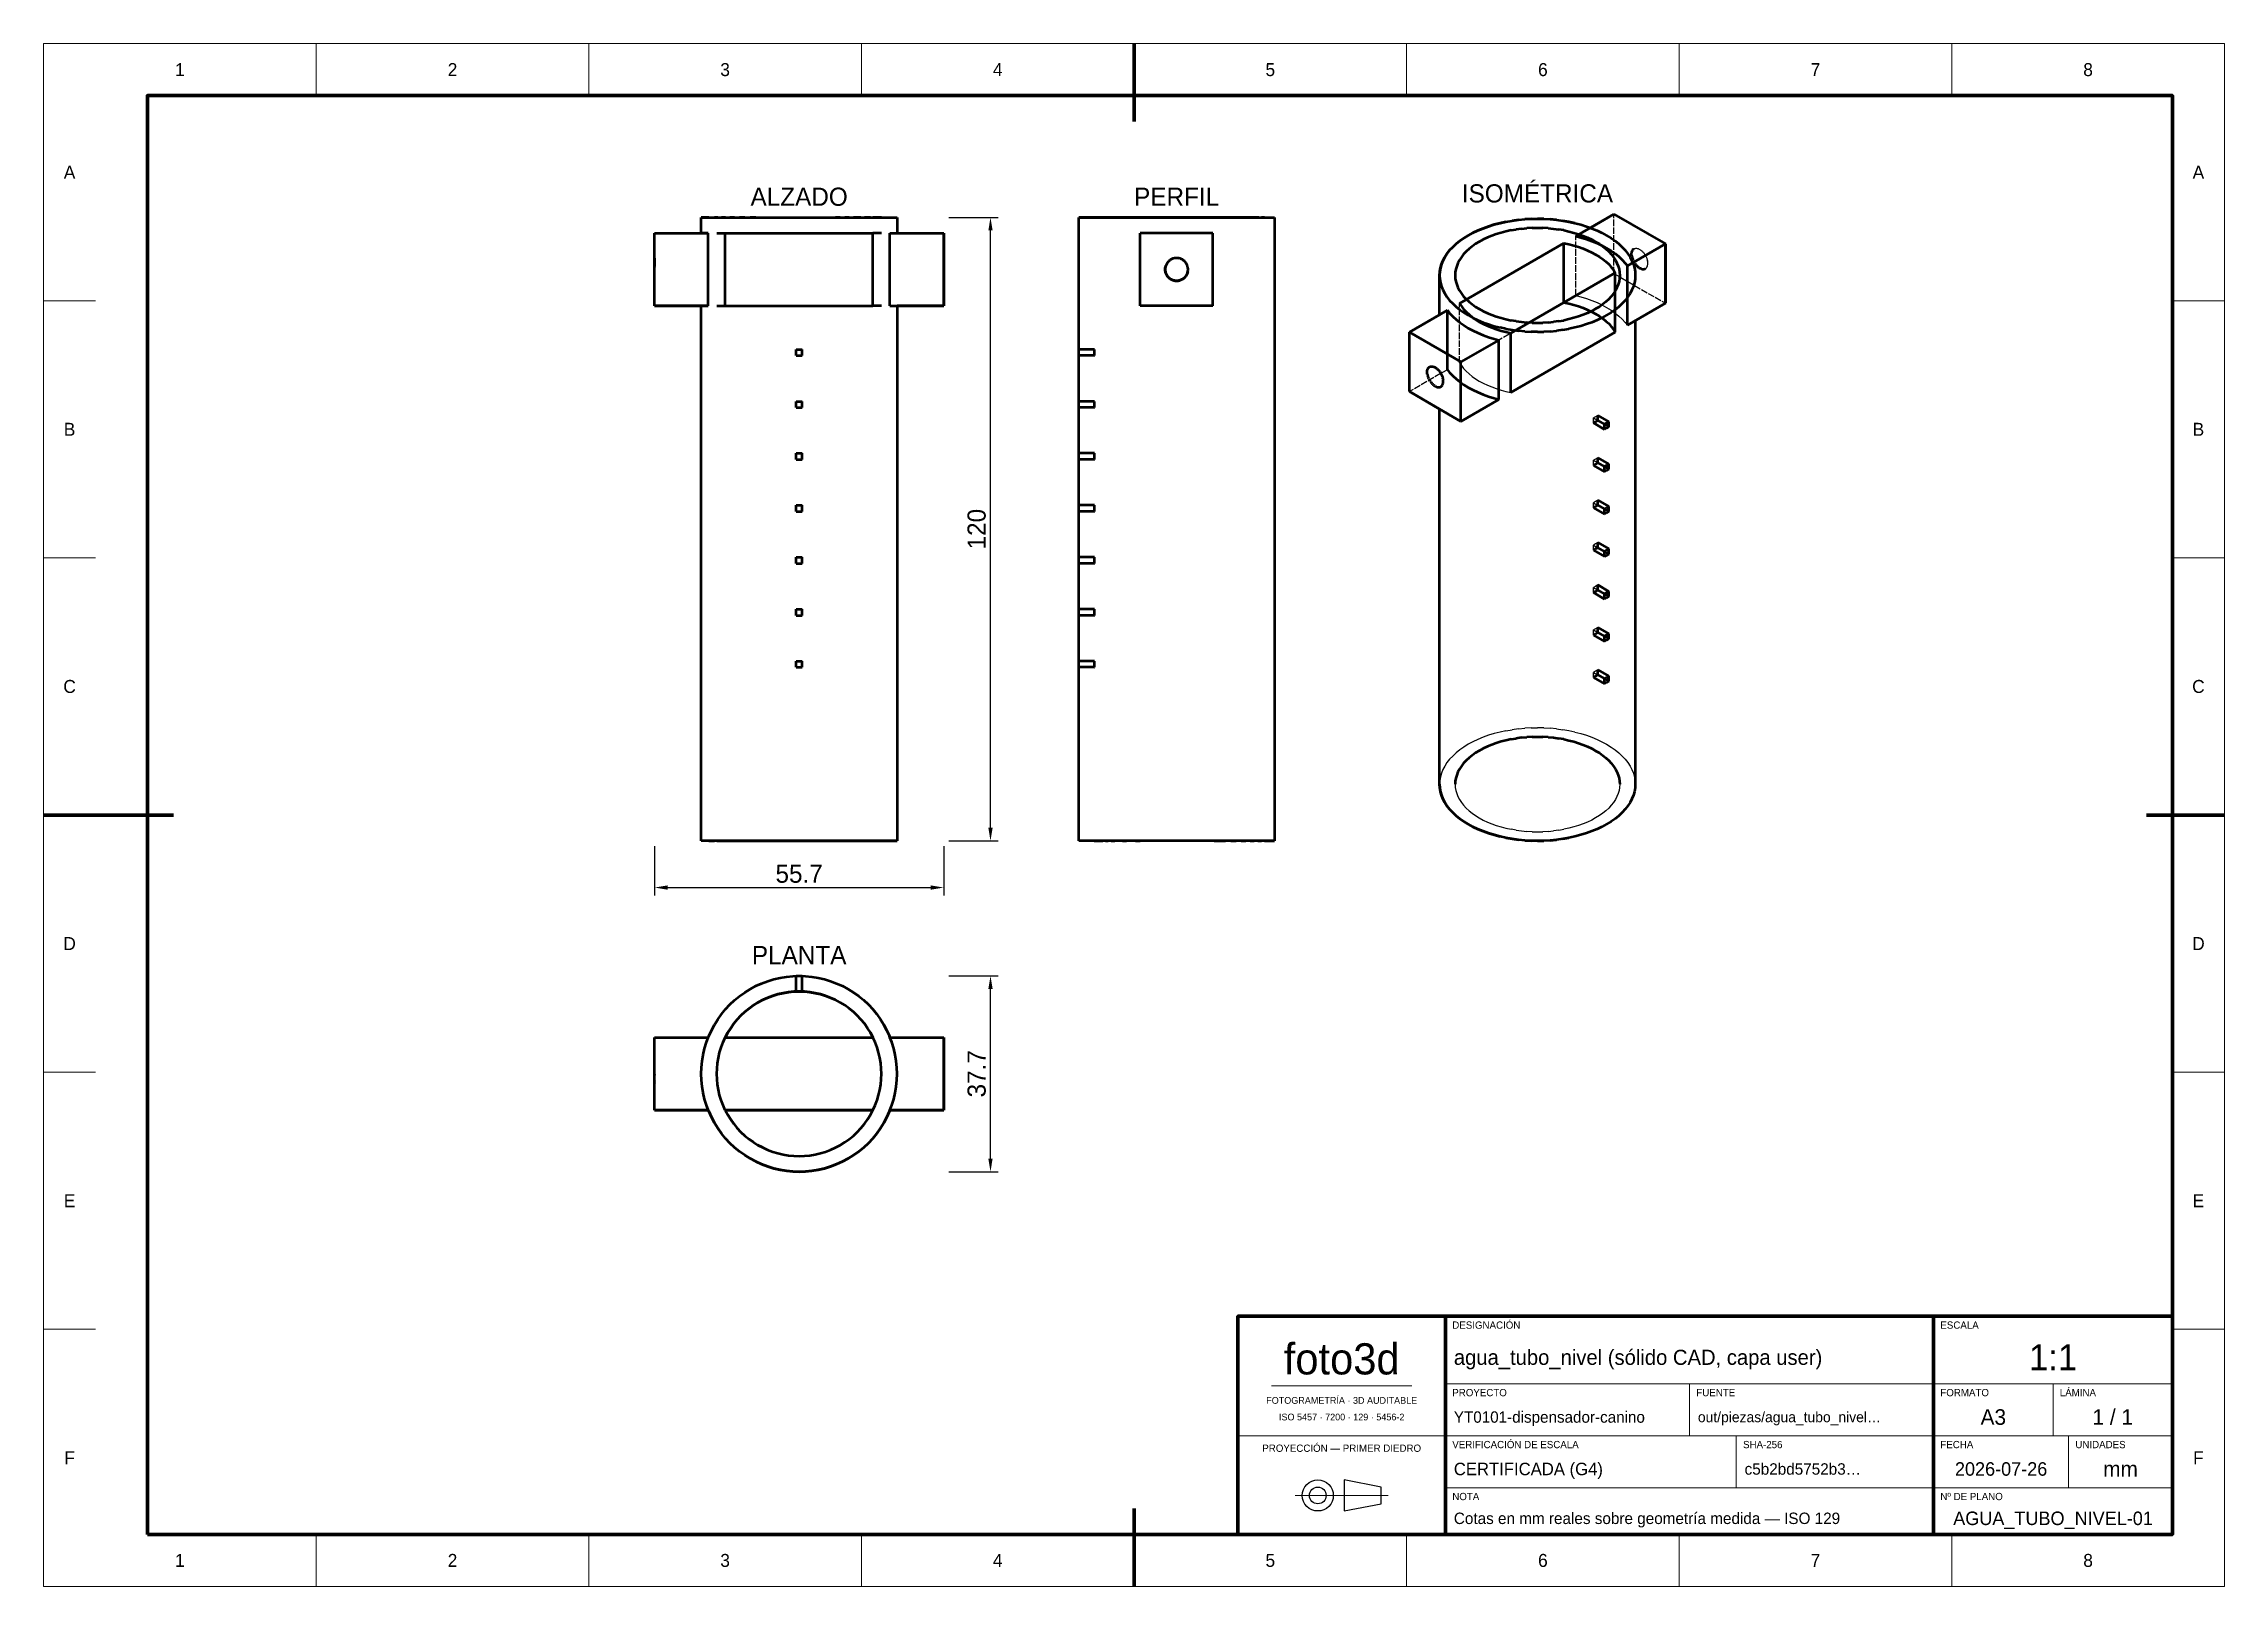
# Model space of a CAD drawing. Header units: millimetres. Extents: x 0 to 420, y 0 to 297.
import ezdxf
from ezdxf.enums import TextEntityAlignment as Align

# ---------------------------------------------------------------- set-up
doc = ezdxf.new("R2010")
doc.units = ezdxf.units.MM
doc.linetypes.add('DASHED', pattern=[1.524, 1.27, -0.254])
for name, color, linetype, lineweight in [('COTAS', 7, 'CONTINUOUS', 25), ('FINA', 7, 'CONTINUOUS', 18), ('NORMA', 7, 'CONTINUOUS', 70), ('OCULTA', 8, 'DASHED', 25), ('TEXTO', 7, 'CONTINUOUS', 25), ('VISIBLE', 7, 'CONTINUOUS', 50)]:
    doc.layers.add(name, color=color, linetype=linetype, lineweight=lineweight)
doc.dimstyles.new('F3D_1000', dxfattribs={"dimtxt": 3.5, "dimasz": 2.5, "dimexe": 1.5, "dimexo": 1, "dimgap": 0.9, "dimtad": 1, "dimdec": 1, "dimdsep": 46, "dimcen": 2.5, "dimazin": 3, "dimtfac": 1, "dimtmove": 0, "dimatfit": 3})

msp = doc.modelspace()

# ---------------------------------------------------------------- texts
at = {"layer": 'TEXTO'}
for s, height, p in [('1', 2.5, (26.25, 292)), ('2', 2.5, (78.75, 292)), ('3', 2.5, (131.25, 292)), ('4', 2.5, (183.75, 292)), ('5', 2.5, (236.25, 292)), ('6', 2.5, (288.75, 292)), ('7', 2.5, (341.25, 292)), ('8', 2.5, (393.75, 292)), ('A', 2.5, (5, 272.25)), ('A', 2.5, (415, 272.25)), ('ALZADO', 3.5, (145.51, 267.53)), ('PERFIL', 3.5, (218.21, 267.53)), ('ISOMÉTRICA', 3.5, (287.7, 268.17)), ('B', 2.5, (5, 222.75)), ('B', 2.5, (415, 222.75)), ('C', 2.5, (5, 173.25)), ('C', 2.5, (415, 173.25)), ('D', 2.5, (5, 123.75)), ('PLANTA', 3.5, (145.51, 121.53)), ('D', 2.5, (415, 123.75)), ('E', 2.5, (5, 74.25)), ('E', 2.5, (415, 74.25)), ('foto3d', 6, (250, 43.8)), ('1:1', 5, (387, 44.1)), ('FOTOGRAMETRÍA · 3D AUDITABLE', 1.3, (250, 35.8)), ('A3', 3, (375.5, 32.6)), ('1 / 1', 3, (398.5, 32.6)), ('ISO 5457 · 7200 · 129 · 5456-2', 1.3, (250, 32.6)), ('F', 2.5, (5, 24.75)), ('PROYECCIÓN — PRIMER DIEDRO', 1.4, (250, 26.6)), ('F', 2.5, (415, 24.75)), ('2026-07-26', 2.6, (377, 22.6)), ('mm', 3, (400, 22.6)), ('AGUA_TUBO_NIVEL-01', 2.6, (387, 13.1)), ('1', 2.5, (26.25, 5)), ('2', 2.5, (78.75, 5)), ('3', 2.5, (131.25, 5)), ('4', 2.5, (183.75, 5)), ('5', 2.5, (236.25, 5)), ('6', 2.5, (288.75, 5)), ('7', 2.5, (341.25, 5)), ('8', 2.5, (393.75, 5))]:
    msp.add_text(s, height=height, dxfattribs=at).set_placement(p, align=Align.MIDDLE_CENTER)
for s, p in [('DESIGNACIÓN', (271.3, 49.6)), ('ESCALA', (365.3, 49.6)), ('PROYECTO', (271.3, 36.6)), ('FUENTE', (318.3, 36.6)), ('FORMATO', (365.3, 36.6)), ('LÁMINA', (388.3, 36.6)), ('VERIFICACIÓN DE ESCALA', (271.3, 26.6)), ('SHA-256', (327.3, 26.6)), ('FECHA', (365.3, 26.6)), ('UNIDADES', (391.3, 26.6)), ('NOTA', (271.3, 16.6)), ('Nº DE PLANO', (365.3, 16.6))]:
    msp.add_text(s, height=1.4, dxfattribs=at).set_placement(p)
for s, height, p in [('agua_tubo_nivel (sólido CAD, capa user)', 2.9103, (271.6, 44.1)), ('YT0101-dispensador-canino', 2.19, (271.6, 32.6)), ('out/piezas/agua_tubo_nivel…', 2, (318.6, 32.6)), ('CERTIFICADA (G4)', 2.4, (271.6, 22.6)), ('c5b2bd5752b3…', 2.2, (327.6, 22.6)), ('Cotas en mm reales sobre geometría medida — ISO 129', 2.2, (271.6, 13.1))]:
    msp.add_text(s, height=height, dxfattribs=at).set_placement(p, align=Align.MIDDLE_LEFT)

# ---------------------------------------------------------------- dimensions: what is measured, and where the dimension line sits
at = {"layer": 'COTAS'}
for base, p1, p2 in [((182.36, 143.53), (173.36, 143.53), (173.36, 263.53)), ((182.36, 79.83), (173.36, 79.83), (173.36, 117.53))]:
    msp.add_linear_dim(base=base, p1=p1, p2=p2, angle=90, dimstyle='F3D_1000', dxfattribs=at).render()
msp.add_linear_dim(base=(117.66, 134.53), p1=(117.66, 143.53), p2=(173.36, 143.53), dimstyle='F3D_1000', dxfattribs=at).render()

# ---------------------------------------------------------------- linework, layer by layer
at = {"layer": 'FINA'}
for p, q in [((52.5, 287), (52.5, 297)), ((105, 287), (105, 297)), ((157.5, 287), (157.5, 297)), ((210, 287), (210, 297)), ((262.5, 287), (262.5, 297)), ((315, 287), (315, 297)), ((367.5, 287), (367.5, 297)), ((0, 247.5), (10, 247.5)), ((410, 247.5), (420, 247.5)), ((0, 198), (10, 198)), ((410, 198), (420, 198)), ((0, 148.5), (10, 148.5)), ((410, 148.5), (420, 148.5)), ((0, 99), (10, 99)), ((410, 99), (420, 99)), ((0, 49.5), (10, 49.5)), ((410, 49.5), (420, 49.5)), ((236.5, 38.6), (263.5, 38.6)), ((270, 39), (364, 39)), ((317, 29), (317, 39)), ((364, 39), (410, 39)), ((387, 29), (387, 39)), ((230, 29), (270, 29)), ((270, 29), (364, 29)), ((326, 19), (326, 29)), ((364, 29), (410, 29)), ((390, 19), (390, 29)), ((241.03, 17.5), (258.97, 17.5)), ((270, 19), (364, 19)), ((364, 19), (410, 19)), ((52.5, 0), (52.5, 10)), ((105, 0), (105, 10)), ((157.5, 0), (157.5, 10)), ((210, 0), (210, 10)), ((262.5, 0), (262.5, 10)), ((315, 0), (315, 10)), ((367.5, 0), (367.5, 10))]:
    msp.add_line(p, q, dxfattribs=at)
msp.add_lwpolyline([(0, 0), (420, 0), (420, 297), (0, 297)], close=True, dxfattribs=at)
at = {"layer": 'NORMA'}
for p, q in [((210, 297), (210, 282)), ((0, 148.5), (25, 148.5)), ((420, 148.5), (405, 148.5)), ((270, 10), (270, 52)), ((364, 10), (364, 52)), ((210, 0), (210, 15))]:
    msp.add_line(p, q, dxfattribs=at)
for points in [[(20, 10), (410, 10), (410, 287), (20, 287)], [(230, 10), (410, 10), (410, 52), (230, 52)]]:
    msp.add_lwpolyline(points, close=True, dxfattribs=at)
at = {"layer": 'OCULTA'}
for p, q in [((117.66, 260.53), (117.66, 260.53)), ((117.66, 246.53), (117.66, 260.53)), ((117.66, 260.53), (128.01, 260.53)), ((126.66, 263.53), (126.7, 263.53)), ((126.66, 260.53), (126.7, 260.53)), ((126.7, 263.53), (126.82, 263.53)), ((126.7, 260.53), (126.82, 260.53)), ((126.82, 263.53), (127.02, 263.53)), ((126.82, 260.53), (127.02, 260.53)), ((127.02, 263.53), (127.3, 263.53)), ((127.02, 260.53), (127.3, 260.53)), ((127.3, 263.53), (127.66, 263.53)), ((127.3, 260.53), (127.66, 260.53)), ((127.66, 263.53), (128.09, 263.53)), ((127.66, 260.53), (128.01, 260.53)), ((128.01, 246.53), (128.01, 260.53)), ((128.09, 263.53), (128.6, 263.53)), ((128.6, 263.53), (129.18, 263.53)), ((129.18, 263.53), (129.83, 263.53)), ((129.69, 263.53), (129.66, 263.53)), ((129.69, 260.53), (129.66, 260.53)), ((129.79, 263.53), (129.69, 263.53)), ((129.79, 260.53), (129.69, 260.53)), ((129.96, 263.53), (129.79, 263.53)), ((129.96, 260.53), (129.79, 260.53)), ((129.83, 263.53), (130.55, 263.53)), ((130.2, 263.53), (129.96, 263.53)), ((130.2, 260.53), (129.96, 260.53)), ((130.5, 263.53), (130.2, 263.53)), ((130.5, 260.53), (130.2, 260.53)), ((130.86, 263.53), (130.5, 263.53)), ((130.86, 260.53), (130.5, 260.53)), ((130.55, 263.53), (131.34, 263.53)), ((131.29, 263.53), (130.86, 263.53)), ((131.29, 260.53), (130.86, 260.53)), ((131.29, 263.53), (131.78, 263.53)), ((131.29, 260.53), (159.73, 260.53)), ((131.34, 263.53), (132.18, 263.53)), ((132.33, 263.53), (131.78, 263.53)), ((132.18, 263.53), (133.08, 263.53)), ((132.93, 263.53), (132.33, 263.53)), ((132.93, 263.53), (133.59, 263.53)), ((133.08, 263.53), (134.03, 263.53)), ((134.3, 263.53), (133.59, 263.53)), ((134.03, 263.53), (135.03, 263.53)), ((135.06, 263.53), (134.3, 263.53)), ((135.03, 263.53), (136.08, 263.53)), ((135.06, 263.53), (135.86, 263.53)), ((136.7, 263.53), (135.86, 263.53)), ((136.08, 263.53), (137.17, 263.53)), ((136.7, 263.53), (137.58, 263.53)), ((137.17, 263.53), (138.29, 263.53)), ((138.5, 263.53), (137.58, 263.53)), ((138.29, 263.53), (139.45, 263.53)), ((138.5, 263.53), (139.44, 263.53)), ((139.44, 263.53), (140.41, 263.53)), ((139.45, 263.53), (140.63, 263.53)), ((140.41, 263.53), (141.41, 263.53)), ((140.63, 263.53), (141.83, 263.53)), ((141.41, 263.53), (142.42, 263.53)), ((141.83, 263.53), (143.05, 263.53)), ((142.42, 263.53), (143.44, 263.53)), ((143.05, 263.53), (144.27, 263.53)), ((143.44, 263.53), (144.47, 263.53)), ((144.27, 263.53), (145.51, 263.53)), ((144.47, 263.53), (145.51, 263.53)), ((145.51, 263.53), (146.54, 263.53)), ((145.51, 263.53), (146.74, 263.53)), ((146.54, 263.53), (147.58, 263.53)), ((146.74, 263.53), (147.97, 263.53)), ((147.58, 263.53), (148.6, 263.53)), ((147.97, 263.53), (149.18, 263.53)), ((148.6, 263.53), (149.61, 263.53)), ((149.18, 263.53), (150.39, 263.53)), ((149.61, 263.53), (150.6, 263.53)), ((150.39, 263.53), (151.57, 263.53)), ((150.6, 263.53), (151.57, 263.53)), ((151.57, 263.53), (152.52, 263.53)), ((151.57, 263.53), (152.72, 263.53)), ((152.52, 263.53), (153.43, 263.53)), ((152.72, 263.53), (153.84, 263.53)), ((153.43, 263.53), (154.31, 263.53)), ((154.93, 263.53), (153.84, 263.53)), ((154.31, 263.53), (155.16, 263.53)), ((154.93, 263.53), (155.98, 263.53)), ((155.16, 263.53), (155.96, 263.53)), ((155.96, 263.53), (156.71, 263.53)), ((156.98, 263.53), (155.98, 263.53)), ((156.71, 263.53), (157.42, 263.53)), ((156.98, 263.53), (157.94, 263.53)), ((157.42, 263.53), (158.08, 263.53)), ((158.84, 263.53), (157.94, 263.53)), ((158.08, 263.53), (158.69, 263.53)), ((158.69, 263.53), (159.23, 263.53)), ((158.84, 263.53), (159.68, 263.53)), ((159.23, 263.53), (159.72, 263.53)), ((160.46, 263.53), (159.68, 263.53)), ((159.72, 263.53), (160.15, 263.53)), ((159.73, 260.53), (160.15, 260.53)), ((160.15, 263.53), (160.52, 263.53)), ((160.15, 260.53), (160.52, 260.53)), ((160.46, 263.53), (161.18, 263.53)), ((160.52, 263.53), (160.82, 263.53)), ((160.52, 260.53), (160.82, 260.53)), ((160.82, 263.53), (161.05, 263.53)), ((160.82, 260.53), (161.05, 260.53)), ((161.05, 263.53), (161.22, 263.53)), ((161.05, 260.53), (161.22, 260.53)), ((161.83, 263.53), (161.18, 263.53)), ((161.22, 263.53), (161.32, 263.53)), ((161.22, 260.53), (161.32, 260.53)), ((161.32, 263.53), (161.36, 263.53)), ((161.32, 260.53), (161.36, 260.53)), ((162.41, 263.53), (161.83, 263.53)), ((162.41, 263.53), (162.92, 263.53)), ((163.36, 263.53), (162.92, 263.53)), ((163, 246.53), (163, 260.53)), ((163.36, 260.53), (163, 260.53)), ((163, 260.53), (173.36, 260.53)), ((163.72, 263.53), (163.36, 263.53)), ((163.72, 260.53), (163.36, 260.53)), ((164, 263.53), (163.72, 263.53)), ((164, 260.53), (163.72, 260.53)), ((164.2, 263.53), (164, 263.53)), ((164.2, 260.53), (164, 260.53)), ((164.32, 263.53), (164.2, 263.53)), ((164.32, 260.53), (164.2, 260.53)), ((164.36, 263.53), (164.32, 263.53)), ((164.36, 260.53), (164.32, 260.53)), ((173.36, 260.53), (173.36, 260.53)), ((173.36, 246.53), (173.36, 260.53)), ((199.36, 263.53), (199.4, 263.53)), ((199.4, 263.53), (199.52, 263.53)), ((199.52, 263.53), (199.72, 263.53)), ((199.72, 263.53), (200, 263.53)), ((200, 263.53), (200.36, 263.53)), ((200.36, 263.53), (200.79, 263.53)), ((200.79, 263.53), (201.3, 263.53)), ((201.88, 263.53), (201.3, 263.53)), ((201.88, 263.53), (202.53, 263.53)), ((202.39, 263.53), (202.36, 263.53)), ((202.49, 263.53), (202.39, 263.53)), ((202.66, 263.53), (202.49, 263.53)), ((203.25, 263.53), (202.53, 263.53)), ((202.9, 263.53), (202.66, 263.53)), ((203.2, 263.53), (202.9, 263.53)), ((203.56, 263.53), (203.2, 263.53)), ((203.25, 263.53), (204.04, 263.53)), ((203.99, 263.53), (203.56, 263.53)), ((204.48, 263.53), (203.99, 263.53)), ((204.88, 263.53), (204.04, 263.53)), ((205.03, 263.53), (204.48, 263.53)), ((204.88, 263.53), (205.78, 263.53)), ((205.63, 263.53), (205.03, 263.53)), ((206.29, 263.53), (205.63, 263.53)), ((206.73, 263.53), (205.78, 263.53)), ((207, 263.53), (206.29, 263.53)), ((206.73, 263.53), (207.73, 263.53)), ((207.76, 263.53), (207, 263.53)), ((208.78, 263.53), (207.73, 263.53)), ((208.56, 263.53), (207.76, 263.53)), ((209.4, 263.53), (208.56, 263.53)), ((209.87, 263.53), (208.78, 263.53)), ((210.28, 263.53), (209.4, 263.53)), ((209.87, 263.53), (210.99, 263.53)), ((211.2, 263.53), (210.28, 263.53)), ((212.15, 263.53), (210.99, 263.53)), ((212.14, 263.53), (211.2, 263.53)), ((211.21, 260.53), (211.21, 260.53)), ((211.21, 246.53), (211.21, 260.53)), ((212.14, 260.53), (211.21, 260.53)), ((211.21, 260.53), (211.21, 260.53)), ((211.21, 246.53), (211.21, 260.53)), ((212.15, 260.53), (211.21, 260.53)), ((225.21, 260.53), (211.21, 260.53)), ((211.21, 260.53), (211.21, 260.53)), ((211.21, 246.53), (211.21, 260.53)), ((213.11, 263.53), (212.14, 263.53)), ((213.11, 260.53), (212.14, 260.53)), ((213.33, 263.53), (212.15, 263.53)), ((213.33, 260.53), (212.15, 260.53)), ((214.11, 263.53), (213.11, 263.53)), ((214.11, 260.53), (213.11, 260.53)), ((214.53, 263.53), (213.33, 263.53)), ((214.53, 260.53), (213.33, 260.53)), ((215.12, 263.53), (214.11, 263.53)), ((215.12, 260.53), (214.11, 260.53)), ((215.75, 263.53), (214.53, 263.53)), ((215.75, 260.53), (214.53, 260.53)), ((216.14, 263.53), (215.12, 263.53)), ((216.14, 260.53), (215.12, 260.53)), ((216.97, 263.53), (215.75, 263.53)), ((216.97, 260.53), (215.75, 260.53)), ((217.17, 263.53), (216.14, 263.53)), ((217.17, 260.53), (216.14, 260.53)), ((218.21, 263.53), (216.97, 263.53)), ((218.21, 260.53), (216.97, 260.53)), ((218.21, 263.53), (217.17, 263.53)), ((218.21, 260.53), (217.17, 260.53)), ((219.24, 263.53), (218.21, 263.53)), ((219.44, 263.53), (218.21, 263.53)), ((219.24, 260.53), (218.21, 260.53)), ((219.44, 260.53), (218.21, 260.53)), ((220.28, 263.53), (219.24, 263.53)), ((220.28, 260.53), (219.24, 260.53)), ((220.67, 263.53), (219.44, 263.53)), ((220.67, 260.53), (219.44, 260.53)), ((221.3, 263.53), (220.28, 263.53)), ((221.3, 260.53), (220.28, 260.53)), ((221.88, 263.53), (220.67, 263.53)), ((221.88, 260.53), (220.67, 260.53)), ((222.31, 263.53), (221.3, 263.53)), ((222.31, 260.53), (221.3, 260.53)), ((223.09, 263.53), (221.88, 263.53)), ((223.09, 260.53), (221.88, 260.53)), ((223.3, 263.53), (222.31, 263.53)), ((223.3, 260.53), (222.31, 260.53)), ((224.27, 263.53), (223.09, 263.53)), ((224.27, 260.53), (223.09, 260.53)), ((224.27, 263.53), (223.3, 263.53)), ((224.27, 260.53), (223.3, 260.53)), ((225.22, 263.53), (224.27, 263.53)), ((225.42, 263.53), (224.27, 263.53)), ((225.21, 260.53), (224.27, 260.53)), ((225.21, 260.53), (224.27, 260.53)), ((225.21, 260.53), (225.21, 260.53)), ((225.21, 246.53), (225.21, 260.53)), ((225.21, 260.53), (225.21, 260.53)), ((225.21, 246.53), (225.21, 260.53)), ((225.21, 260.53), (225.21, 260.53)), ((225.21, 246.53), (225.21, 260.53)), ((225.22, 263.53), (226.13, 263.53)), ((226.54, 263.53), (225.42, 263.53)), ((227.01, 263.53), (226.13, 263.53)), ((227.63, 263.53), (226.54, 263.53)), ((227.86, 263.53), (227.01, 263.53)), ((228.68, 263.53), (227.63, 263.53)), ((227.86, 263.53), (228.66, 263.53)), ((229.41, 263.53), (228.66, 263.53)), ((229.68, 263.53), (228.68, 263.53)), ((230.12, 263.53), (229.41, 263.53)), ((230.64, 263.53), (229.68, 263.53)), ((230.12, 263.53), (230.78, 263.53)), ((231.54, 263.53), (230.64, 263.53)), ((231.39, 263.53), (230.78, 263.53)), ((231.39, 263.53), (231.93, 263.53)), ((232.38, 263.53), (231.54, 263.53)), ((232.42, 263.53), (231.93, 263.53)), ((233.16, 263.53), (232.38, 263.53)), ((232.42, 263.53), (232.85, 263.53)), ((232.85, 263.53), (233.22, 263.53)), ((233.88, 263.53), (233.16, 263.53)), ((233.22, 263.53), (233.52, 263.53)), ((233.52, 263.53), (233.75, 263.53)), ((233.75, 263.53), (233.92, 263.53)), ((234.53, 263.53), (233.88, 263.53)), ((233.92, 263.53), (234.02, 263.53)), ((234.02, 263.53), (234.06, 263.53)), ((235.11, 263.53), (234.53, 263.53)), ((235.62, 263.53), (235.11, 263.53)), ((236.06, 263.53), (235.62, 263.53)), ((236.42, 263.53), (236.06, 263.53)), ((236.7, 263.53), (236.42, 263.53)), ((236.9, 263.53), (236.7, 263.53)), ((237.02, 263.53), (236.9, 263.53)), ((237.06, 263.53), (237.02, 263.53)), ((302.44, 252.74), (302.44, 264.17)), ((295.12, 248.51), (295.12, 259.94)), ((306.29, 257.5), (306.37, 257.54)), ((306.37, 257.54), (306.45, 257.57)), ((306.45, 257.57), (306.53, 257.59)), ((306.53, 257.59), (306.62, 257.6)), ((306.62, 257.6), (306.7, 257.61)), ((306.7, 257.61), (306.8, 257.6)), ((306.8, 257.6), (306.89, 257.59)), ((306.89, 257.59), (306.99, 257.56)), ((306.99, 257.56), (307.09, 257.53)), ((307.09, 257.53), (307.19, 257.5)), ((307.19, 257.5), (307.29, 257.45)), ((307.29, 257.45), (307.39, 257.39)), ((307.39, 257.39), (307.49, 257.33)), ((307.49, 257.33), (307.6, 257.26)), ((307.6, 257.26), (307.7, 257.18)), ((307.7, 257.18), (307.8, 257.1)), ((307.8, 257.1), (307.89, 257.01)), ((307.89, 257.01), (307.99, 256.91)), ((307.99, 256.91), (308.08, 256.81)), ((308.08, 256.81), (308.17, 256.7)), ((308.17, 256.7), (308.26, 256.59)), ((308.26, 256.59), (308.34, 256.48)), ((308.34, 256.48), (308.42, 256.36)), ((308.42, 256.36), (308.49, 256.23)), ((308.49, 256.23), (308.56, 256.11)), ((117.66, 255.72), (117.66, 255.73)), ((117.66, 255.71), (117.66, 255.72)), ((117.66, 255.69), (117.66, 255.71)), ((117.66, 255.65), (117.66, 255.69)), ((117.66, 255.61), (117.66, 255.65)), ((117.66, 255.56), (117.66, 255.61)), ((117.66, 255.5), (117.66, 255.56)), ((117.66, 255.43), (117.66, 255.5)), ((117.66, 255.36), (117.66, 255.43)), ((117.66, 255.28), (117.66, 255.36)), ((117.66, 255.18), (117.66, 255.28)), ((117.66, 255.09), (117.66, 255.18)), ((117.66, 254.98), (117.66, 255.09)), ((117.66, 254.87), (117.66, 254.98)), ((117.66, 254.75), (117.66, 254.87)), ((117.66, 254.63), (117.66, 254.75)), ((117.66, 254.5), (117.66, 254.63)), ((117.66, 254.37), (117.66, 254.5)), ((117.66, 254.24), (117.66, 254.37)), ((117.66, 254.1), (117.66, 254.24)), ((117.66, 253.96), (117.66, 254.1)), ((117.66, 253.82), (117.66, 253.96)), ((117.66, 253.67), (117.66, 253.82)), ((117.66, 253.53), (117.66, 253.67)), ((117.66, 253.39), (117.66, 253.53)), ((117.66, 253.24), (117.66, 253.39)), ((117.66, 253.1), (117.66, 253.24)), ((117.66, 253.1), (117.66, 252.96)), ((117.66, 252.96), (117.66, 252.82)), ((117.66, 252.82), (117.66, 252.69)), ((117.66, 252.69), (117.66, 252.56)), ((117.66, 252.56), (117.66, 252.43)), ((117.66, 252.43), (117.66, 252.31)), ((117.66, 252.19), (117.66, 252.31)), ((117.66, 252.19), (117.66, 252.08)), ((117.66, 252.08), (117.66, 251.97)), ((173.36, 255.72), (173.36, 255.73)), ((173.36, 255.71), (173.36, 255.72)), ((173.36, 255.69), (173.36, 255.71)), ((173.36, 255.65), (173.36, 255.69)), ((173.36, 255.61), (173.36, 255.65)), ((173.36, 255.56), (173.36, 255.61)), ((173.36, 255.5), (173.36, 255.56)), ((173.36, 255.43), (173.36, 255.5)), ((173.36, 255.36), (173.36, 255.43)), ((173.36, 255.28), (173.36, 255.36)), ((173.36, 255.18), (173.36, 255.28)), ((173.36, 255.09), (173.36, 255.18)), ((173.36, 254.98), (173.36, 255.09)), ((173.36, 254.87), (173.36, 254.98)), ((173.36, 254.75), (173.36, 254.87)), ((173.36, 254.63), (173.36, 254.75)), ((173.36, 254.5), (173.36, 254.63)), ((173.36, 254.37), (173.36, 254.5)), ((173.36, 254.24), (173.36, 254.37)), ((173.36, 254.1), (173.36, 254.24)), ((173.36, 253.96), (173.36, 254.1)), ((173.36, 253.82), (173.36, 253.96)), ((173.36, 253.67), (173.36, 253.82)), ((173.36, 253.53), (173.36, 253.67)), ((173.36, 253.39), (173.36, 253.53)), ((173.36, 253.24), (173.36, 253.39)), ((173.36, 253.1), (173.36, 253.24)), ((173.36, 253.1), (173.36, 252.96)), ((173.36, 252.96), (173.36, 252.82)), ((173.36, 252.82), (173.36, 252.69)), ((173.36, 252.69), (173.36, 252.56)), ((173.36, 252.56), (173.36, 252.43)), ((173.36, 252.43), (173.36, 252.31)), ((173.36, 252.19), (173.36, 252.31)), ((173.36, 252.19), (173.36, 252.08)), ((173.36, 252.08), (173.36, 251.97)), ((216.01, 253.67), (216.03, 253.82)), ((216.01, 253.53), (216.01, 253.67)), ((216.01, 253.39), (216.01, 253.53)), ((216.03, 253.24), (216.01, 253.39)), ((216.03, 253.82), (216.05, 253.96)), ((216.05, 253.1), (216.03, 253.24)), ((216.08, 254.1), (216.05, 253.96)), ((216.08, 252.96), (216.05, 253.1)), ((216.08, 254.1), (216.12, 254.24)), ((216.12, 252.82), (216.08, 252.96)), ((216.17, 254.37), (216.12, 254.24)), ((216.17, 252.69), (216.12, 252.82)), ((216.23, 254.5), (216.17, 254.37)), ((216.23, 252.56), (216.17, 252.69)), ((216.3, 254.63), (216.23, 254.5)), ((216.3, 252.43), (216.23, 252.56)), ((216.38, 254.75), (216.3, 254.63)), ((216.38, 252.31), (216.3, 252.43)), ((216.46, 254.87), (216.38, 254.75)), ((216.46, 252.19), (216.38, 252.31)), ((216.55, 254.98), (216.46, 254.87)), ((216.55, 252.08), (216.46, 252.19)), ((216.65, 255.09), (216.55, 254.98)), ((216.65, 251.97), (216.55, 252.08)), ((216.76, 255.18), (216.65, 255.09)), ((216.87, 255.28), (216.76, 255.18)), ((216.99, 255.36), (216.87, 255.28)), ((217.11, 255.43), (216.99, 255.36)), ((217.23, 255.5), (217.11, 255.43)), ((217.37, 255.56), (217.23, 255.5)), ((217.5, 255.61), (217.37, 255.56)), ((217.64, 255.65), (217.5, 255.61)), ((217.78, 255.69), (217.64, 255.65)), ((217.92, 255.71), (217.78, 255.69)), ((218.06, 255.72), (217.92, 255.71)), ((218.21, 255.73), (218.06, 255.72)), ((218.35, 255.72), (218.21, 255.73)), ((218.49, 255.71), (218.35, 255.72)), ((218.64, 255.69), (218.49, 255.71)), ((218.78, 255.65), (218.64, 255.69)), ((218.91, 255.61), (218.78, 255.65)), ((219.05, 255.56), (218.91, 255.61)), ((219.18, 255.5), (219.05, 255.56)), ((219.31, 255.43), (219.18, 255.5)), ((219.43, 255.36), (219.31, 255.43)), ((219.55, 255.28), (219.43, 255.36)), ((219.66, 255.18), (219.55, 255.28)), ((219.76, 255.09), (219.66, 255.18)), ((219.86, 254.98), (219.76, 255.09)), ((219.86, 252.08), (219.76, 251.97)), ((219.95, 254.87), (219.86, 254.98)), ((219.95, 252.19), (219.86, 252.08)), ((220.04, 254.75), (219.95, 254.87)), ((219.95, 252.19), (220.04, 252.31)), ((220.11, 254.63), (220.04, 254.75)), ((220.11, 252.43), (220.04, 252.31)), ((220.18, 254.5), (220.11, 254.63)), ((220.18, 252.56), (220.11, 252.43)), ((220.24, 254.37), (220.18, 254.5)), ((220.24, 252.69), (220.18, 252.56)), ((220.29, 254.24), (220.24, 254.37)), ((220.29, 252.82), (220.24, 252.69)), ((220.33, 254.1), (220.29, 254.24)), ((220.33, 252.96), (220.29, 252.82)), ((220.37, 253.96), (220.33, 254.1)), ((220.37, 253.1), (220.33, 252.96)), ((220.39, 253.82), (220.37, 253.96)), ((220.37, 253.1), (220.39, 253.24)), ((220.4, 253.67), (220.39, 253.82)), ((220.39, 253.24), (220.4, 253.39)), ((220.41, 253.53), (220.4, 253.67)), ((220.4, 253.39), (220.41, 253.53)), ((302.44, 252.74), (295.12, 248.51)), ((302.44, 252.74), (312.34, 247.02)), ((308.49, 253.69), (308.56, 253.74)), ((308.56, 256.11), (308.63, 255.98)), ((308.56, 253.74), (308.63, 253.79)), ((308.63, 255.98), (308.69, 255.85)), ((308.63, 253.79), (308.69, 253.85)), ((308.69, 255.85), (308.74, 255.72)), ((308.69, 253.85), (308.74, 253.92)), ((308.74, 255.72), (308.79, 255.59)), ((308.74, 253.92), (308.79, 254)), ((308.79, 255.59), (308.83, 255.45)), ((308.79, 254), (308.83, 254.08)), ((308.83, 255.45), (308.87, 255.32)), ((308.83, 254.08), (308.87, 254.17)), ((308.9, 255.19), (308.87, 255.32)), ((308.87, 254.17), (308.9, 254.26)), ((308.9, 255.19), (308.92, 255.07)), ((308.9, 254.26), (308.92, 254.37)), ((308.94, 254.94), (308.92, 255.07)), ((308.92, 254.37), (308.94, 254.47)), ((308.95, 254.82), (308.94, 254.94)), ((308.94, 254.47), (308.95, 254.58)), ((308.95, 254.7), (308.95, 254.82)), ((308.95, 254.58), (308.95, 254.7)), ((117.66, 251.97), (117.66, 251.88)), ((117.66, 251.78), (117.66, 251.88)), ((117.66, 251.78), (117.66, 251.7)), ((117.66, 251.7), (117.66, 251.62)), ((117.66, 251.62), (117.66, 251.56)), ((117.66, 251.56), (117.66, 251.5)), ((117.66, 251.5), (117.66, 251.45)), ((117.66, 251.45), (117.66, 251.4)), ((117.66, 251.4), (117.66, 251.37)), ((117.66, 251.37), (117.66, 251.35)), ((117.66, 251.33), (117.66, 251.35)), ((117.66, 251.33), (117.66, 251.33)), ((173.36, 251.97), (173.36, 251.88)), ((173.36, 251.78), (173.36, 251.88)), ((173.36, 251.78), (173.36, 251.7)), ((173.36, 251.7), (173.36, 251.62)), ((173.36, 251.62), (173.36, 251.56)), ((173.36, 251.56), (173.36, 251.5)), ((173.36, 251.5), (173.36, 251.45)), ((173.36, 251.45), (173.36, 251.4)), ((173.36, 251.4), (173.36, 251.37)), ((173.36, 251.37), (173.36, 251.35)), ((173.36, 251.33), (173.36, 251.35)), ((173.36, 251.33), (173.36, 251.33)), ((216.76, 251.88), (216.65, 251.97)), ((216.87, 251.78), (216.76, 251.88)), ((216.99, 251.7), (216.87, 251.78)), ((217.11, 251.62), (216.99, 251.7)), ((217.23, 251.56), (217.11, 251.62)), ((217.37, 251.5), (217.23, 251.56)), ((217.5, 251.45), (217.37, 251.5)), ((217.64, 251.4), (217.5, 251.45)), ((217.78, 251.37), (217.64, 251.4)), ((217.92, 251.35), (217.78, 251.37)), ((218.06, 251.33), (217.92, 251.35)), ((218.21, 251.33), (218.06, 251.33)), ((218.35, 251.33), (218.21, 251.33)), ((218.35, 251.33), (218.49, 251.35)), ((218.64, 251.37), (218.49, 251.35)), ((218.78, 251.4), (218.64, 251.37)), ((218.91, 251.45), (218.78, 251.4)), ((219.05, 251.5), (218.91, 251.45)), ((219.18, 251.56), (219.05, 251.5)), ((219.31, 251.62), (219.18, 251.56)), ((219.43, 251.7), (219.31, 251.62)), ((219.55, 251.78), (219.43, 251.7)), ((219.55, 251.78), (219.66, 251.88)), ((219.76, 251.97), (219.66, 251.88)), ((295.12, 248.51), (296.04, 248.27)), ((296.04, 248.27), (297.12, 247.94)), ((297.12, 247.94), (298.17, 247.56)), ((117.66, 246.53), (117.66, 246.53)), ((117.66, 246.53), (128.01, 246.53)), ((126.66, 246.53), (126.7, 246.53)), ((126.7, 246.53), (126.82, 246.53)), ((126.82, 246.53), (127.02, 246.53)), ((127.02, 246.53), (127.3, 246.53)), ((127.3, 246.53), (127.66, 246.53)), ((127.66, 246.53), (128.01, 246.53)), ((129.69, 246.53), (129.66, 246.53)), ((129.79, 246.53), (129.69, 246.53)), ((129.96, 246.53), (129.79, 246.53)), ((130.2, 246.53), (129.96, 246.53)), ((130.5, 246.53), (130.2, 246.53)), ((130.86, 246.53), (130.5, 246.53)), ((131.29, 246.53), (130.86, 246.53)), ((131.29, 246.53), (159.73, 246.53)), ((159.73, 246.53), (160.15, 246.53)), ((160.15, 246.53), (160.52, 246.53)), ((160.52, 246.53), (160.82, 246.53)), ((160.82, 246.53), (161.05, 246.53)), ((161.05, 246.53), (161.22, 246.53)), ((161.22, 246.53), (161.32, 246.53)), ((161.32, 246.53), (161.36, 246.53)), ((163.36, 246.53), (163, 246.53)), ((163, 246.53), (173.36, 246.53)), ((163.72, 246.53), (163.36, 246.53)), ((164, 246.53), (163.72, 246.53)), ((164.2, 246.53), (164, 246.53)), ((164.32, 246.53), (164.2, 246.53)), ((164.36, 246.53), (164.32, 246.53)), ((173.36, 246.53), (173.36, 246.53)), ((211.21, 246.53), (211.21, 246.53)), ((212.14, 246.53), (211.21, 246.53)), ((211.21, 246.53), (211.21, 246.53)), ((212.15, 246.53), (211.21, 246.53)), ((225.21, 246.53), (211.21, 246.53)), ((211.21, 246.53), (211.21, 246.53)), ((213.11, 246.53), (212.14, 246.53)), ((213.33, 246.53), (212.15, 246.53)), ((214.11, 246.53), (213.11, 246.53)), ((214.53, 246.53), (213.33, 246.53)), ((215.12, 246.53), (214.11, 246.53)), ((215.75, 246.53), (214.53, 246.53)), ((216.14, 246.53), (215.12, 246.53)), ((216.97, 246.53), (215.75, 246.53)), ((217.17, 246.53), (216.14, 246.53)), ((218.21, 246.53), (216.97, 246.53)), ((218.21, 246.53), (217.17, 246.53)), ((219.24, 246.53), (218.21, 246.53)), ((219.44, 246.53), (218.21, 246.53)), ((220.28, 246.53), (219.24, 246.53)), ((220.67, 246.53), (219.44, 246.53)), ((221.3, 246.53), (220.28, 246.53)), ((221.88, 246.53), (220.67, 246.53)), ((222.31, 246.53), (221.3, 246.53)), ((223.09, 246.53), (221.88, 246.53)), ((223.3, 246.53), (222.31, 246.53)), ((224.27, 246.53), (223.09, 246.53)), ((224.27, 246.53), (223.3, 246.53)), ((225.21, 246.53), (224.27, 246.53)), ((225.21, 246.53), (224.27, 246.53)), ((225.21, 246.53), (225.21, 246.53)), ((225.21, 246.53), (225.21, 246.53)), ((225.21, 246.53), (225.21, 246.53)), ((292.81, 247.17), (272.7, 235.56)), ((272.7, 235.56), (272.7, 247)), ((298.17, 247.56), (299.18, 247.15)), ((299.18, 247.15), (300.13, 246.69)), ((300.13, 246.69), (301.03, 246.21)), ((301.03, 246.21), (301.87, 245.69)), ((301.87, 245.69), (302.65, 245.14)), ((302.65, 245.14), (303.37, 244.56)), ((303.37, 244.56), (304.02, 243.95)), ((304.02, 243.95), (304.61, 243.33)), ((304.61, 243.33), (305.02, 242.8)), ((144.91, 238.13), (144.91, 238.13)), ((144.91, 236.93), (144.91, 238.13)), ((144.91, 238.13), (145.51, 238.13)), ((144.91, 236.93), (144.91, 236.93)), ((144.91, 236.93), (145.51, 236.93)), ((145.51, 238.13), (146.11, 238.13)), ((145.51, 236.93), (146.11, 236.93)), ((146.11, 238.13), (146.11, 238.13)), ((146.11, 236.93), (146.11, 238.13)), ((146.11, 236.93), (146.11, 236.93)), ((199.36, 238.13), (199.38, 238.13)), ((199.36, 236.93), (199.38, 236.93)), ((202.38, 238.13), (199.38, 238.13)), ((202.38, 236.93), (199.38, 236.93)), ((202.38, 238.13), (202.36, 238.13)), ((202.38, 236.93), (202.36, 236.93)), ((202.38, 236.93), (202.38, 238.13)), ((272.7, 235.56), (273.06, 235.01)), ((270.38, 234.23), (263.06, 230)), ((273.06, 235.01), (273.48, 234.46)), ((273.48, 234.46), (273.97, 233.94)), ((273.97, 233.94), (274.52, 233.43)), ((274.52, 233.43), (275.13, 232.94)), ((275.13, 232.94), (275.78, 232.48)), ((275.78, 232.48), (276.49, 232.04)), ((276.49, 232.04), (277.25, 231.63)), ((277.25, 231.63), (278.05, 231.25)), ((278.05, 231.25), (278.89, 230.9)), ((144.91, 228.13), (144.91, 228.13)), ((144.91, 226.93), (144.91, 228.13)), ((144.91, 228.13), (145.51, 228.13)), ((144.91, 226.93), (144.91, 226.93)), ((144.91, 226.93), (145.51, 226.93)), ((145.51, 228.13), (146.11, 228.13)), ((145.51, 226.93), (146.11, 226.93)), ((146.11, 228.13), (146.11, 228.13)), ((146.11, 226.93), (146.11, 228.13)), ((146.11, 226.93), (146.11, 226.93)), ((199.36, 228.13), (199.38, 228.13)), ((199.36, 226.93), (199.38, 226.93)), ((202.38, 228.13), (199.38, 228.13)), ((202.38, 226.93), (199.38, 226.93)), ((202.38, 228.13), (202.36, 228.13)), ((202.38, 226.93), (202.36, 226.93)), ((202.38, 226.93), (202.38, 228.13)), ((278.89, 230.9), (279.78, 230.59)), ((279.78, 230.59), (280.69, 230.3)), ((280.69, 230.3), (281.63, 230.06)), ((281.63, 230.06), (282.59, 229.85)), ((298.91, 225.18), (298.47, 224.95)), ((298.47, 223.97), (298.47, 224.95)), ((298.47, 224.95), (300.59, 223.72)), ((299.32, 225.44), (298.91, 225.18)), ((144.91, 218.13), (144.91, 218.13)), ((144.91, 216.93), (144.91, 218.13)), ((144.91, 218.13), (145.51, 218.13)), ((144.91, 216.93), (144.91, 216.93)), ((144.91, 216.93), (145.51, 216.93)), ((145.51, 218.13), (146.11, 218.13)), ((145.51, 216.93), (146.11, 216.93)), ((146.11, 218.13), (146.11, 218.13)), ((146.11, 216.93), (146.11, 218.13)), ((146.11, 216.93), (146.11, 216.93)), ((199.36, 218.13), (199.38, 218.13)), ((199.36, 216.93), (199.38, 216.93)), ((202.38, 218.13), (199.38, 218.13)), ((202.38, 216.93), (199.38, 216.93)), ((202.38, 218.13), (202.36, 218.13)), ((202.38, 216.93), (202.36, 216.93)), ((202.38, 216.93), (202.38, 218.13)), ((298.91, 217.02), (298.47, 216.78)), ((298.47, 215.8), (298.47, 216.78)), ((298.47, 216.78), (300.59, 215.56)), ((299.32, 217.27), (298.91, 217.02)), ((144.91, 208.13), (144.91, 208.13)), ((144.91, 206.93), (144.91, 208.13)), ((144.91, 208.13), (145.51, 208.13)), ((144.91, 206.93), (144.91, 206.93)), ((144.91, 206.93), (145.51, 206.93)), ((145.51, 208.13), (146.11, 208.13)), ((145.51, 206.93), (146.11, 206.93)), ((146.11, 208.13), (146.11, 208.13)), ((146.11, 206.93), (146.11, 208.13)), ((146.11, 206.93), (146.11, 206.93)), ((199.36, 208.13), (199.38, 208.13)), ((199.36, 206.93), (199.38, 206.93)), ((202.38, 208.13), (199.38, 208.13)), ((202.38, 206.93), (199.38, 206.93)), ((202.38, 208.13), (202.36, 208.13)), ((202.38, 206.93), (202.36, 206.93)), ((202.38, 206.93), (202.38, 208.13)), ((298.91, 208.85), (298.47, 208.62)), ((298.47, 207.64), (298.47, 208.62)), ((298.47, 208.62), (300.59, 207.39)), ((299.32, 209.11), (298.91, 208.85)), ((144.91, 198.13), (144.91, 198.13)), ((144.91, 196.93), (144.91, 198.13)), ((144.91, 198.13), (145.51, 198.13)), ((145.51, 198.13), (146.11, 198.13)), ((146.11, 198.13), (146.11, 198.13)), ((146.11, 196.93), (146.11, 198.13)), ((199.36, 198.13), (199.38, 198.13)), ((202.38, 198.13), (199.38, 198.13)), ((202.38, 198.13), (202.36, 198.13)), ((202.38, 196.93), (202.38, 198.13)), ((298.91, 200.69), (298.47, 200.45)), ((298.47, 199.47), (298.47, 200.45)), ((298.47, 200.45), (300.59, 199.23)), ((299.32, 200.94), (298.91, 200.69)), ((144.91, 196.93), (144.91, 196.93)), ((144.91, 196.93), (145.51, 196.93)), ((145.51, 196.93), (146.11, 196.93)), ((146.11, 196.93), (146.11, 196.93)), ((199.36, 196.93), (199.38, 196.93)), ((202.38, 196.93), (199.38, 196.93)), ((202.38, 196.93), (202.36, 196.93)), ((298.91, 192.52), (298.47, 192.29)), ((298.47, 191.31), (298.47, 192.29)), ((298.47, 192.29), (300.59, 191.06)), ((299.32, 192.78), (298.91, 192.52)), ((144.91, 188.13), (144.91, 188.13)), ((144.91, 186.93), (144.91, 188.13)), ((144.91, 188.13), (145.51, 188.13)), ((144.91, 186.93), (144.91, 186.93)), ((144.91, 186.93), (145.51, 186.93)), ((145.51, 188.13), (146.11, 188.13)), ((145.51, 186.93), (146.11, 186.93)), ((146.11, 188.13), (146.11, 188.13)), ((146.11, 186.93), (146.11, 188.13)), ((146.11, 186.93), (146.11, 186.93)), ((199.36, 188.13), (199.38, 188.13)), ((199.36, 186.93), (199.38, 186.93)), ((202.38, 188.13), (199.38, 188.13)), ((202.38, 186.93), (199.38, 186.93)), ((202.38, 188.13), (202.36, 188.13)), ((202.38, 186.93), (202.36, 186.93)), ((202.38, 186.93), (202.38, 188.13)), ((298.91, 184.36), (298.47, 184.12)), ((298.47, 183.14), (298.47, 184.12)), ((298.47, 184.12), (300.59, 182.9)), ((299.32, 184.61), (298.91, 184.36)), ((144.91, 178.13), (144.91, 178.13)), ((144.91, 176.93), (144.91, 178.13)), ((144.91, 178.13), (145.51, 178.13)), ((144.91, 176.93), (144.91, 176.93)), ((144.91, 176.93), (145.51, 176.93)), ((145.51, 178.13), (146.11, 178.13)), ((145.51, 176.93), (146.11, 176.93)), ((146.11, 178.13), (146.11, 178.13)), ((146.11, 176.93), (146.11, 178.13)), ((146.11, 176.93), (146.11, 176.93)), ((199.36, 178.13), (199.38, 178.13)), ((199.36, 176.93), (199.38, 176.93)), ((202.38, 178.13), (199.38, 178.13)), ((202.38, 176.93), (199.38, 176.93)), ((202.38, 178.13), (202.36, 178.13)), ((202.38, 176.93), (202.36, 176.93)), ((202.38, 176.93), (202.38, 178.13)), ((299.32, 176.45), (298.91, 176.19)), ((298.91, 176.19), (298.47, 175.96)), ((298.47, 174.98), (298.47, 175.96)), ((298.47, 175.96), (300.59, 174.73)), ((278.27, 163.84), (277.23, 163.46)), ((279.36, 164.17), (278.27, 163.84)), ((280.49, 164.47), (279.36, 164.17)), ((281.64, 164.72), (280.49, 164.47)), ((281.64, 164.72), (282.82, 164.92)), ((284.02, 165.09), (282.82, 164.92)), ((284.02, 165.09), (285.24, 165.2)), ((286.47, 165.27), (285.24, 165.2)), ((286.47, 165.27), (287.7, 165.3)), ((288.93, 165.27), (287.7, 165.3)), ((288.93, 165.27), (290.16, 165.2)), ((291.38, 165.09), (290.16, 165.2)), ((291.38, 165.09), (292.58, 164.92)), ((293.76, 164.72), (292.58, 164.92)), ((294.91, 164.47), (293.76, 164.72)), ((294.91, 164.47), (296.04, 164.17)), ((296.04, 164.17), (297.12, 163.84)), ((297.12, 163.84), (298.17, 163.46)), ((271.38, 159.85), (270.79, 159.23)), ((272.03, 160.46), (271.38, 159.85)), ((272.75, 161.04), (272.03, 160.46)), ((273.53, 161.59), (272.75, 161.04)), ((274.37, 162.11), (273.53, 161.59)), ((275.27, 162.6), (274.37, 162.11)), ((276.22, 163.05), (275.27, 162.6)), ((277.23, 163.46), (276.22, 163.05)), ((298.17, 163.46), (299.18, 163.05)), ((299.18, 163.05), (300.13, 162.6)), ((300.13, 162.6), (301.03, 162.11)), ((301.03, 162.11), (301.87, 161.59)), ((301.87, 161.59), (302.65, 161.04)), ((302.65, 161.04), (303.37, 160.46)), ((303.37, 160.46), (304.02, 159.85)), ((304.02, 159.85), (304.61, 159.23)), ((269.01, 155.83), (268.89, 155.12)), ((269.21, 156.54), (269.01, 155.83)), ((269.49, 157.23), (269.21, 156.54)), ((269.85, 157.91), (269.49, 157.23)), ((270.28, 158.58), (269.85, 157.91)), ((270.79, 159.23), (270.28, 158.58)), ((304.61, 159.23), (305.12, 158.58)), ((305.12, 158.58), (305.55, 157.91)), ((305.55, 157.91), (305.91, 157.23)), ((305.91, 157.23), (306.19, 156.54)), ((306.19, 156.54), (306.39, 155.83)), ((306.39, 155.83), (306.51, 155.12)), ((268.89, 155.12), (268.85, 154.41)), ((271.85, 154.41), (271.88, 153.81)), ((271.88, 153.81), (271.99, 153.22)), ((271.99, 153.22), (272.15, 152.63)), ((272.15, 152.63), (272.39, 152.04)), ((272.39, 152.04), (272.69, 151.47)), ((272.69, 151.47), (273.06, 150.91)), ((302.71, 151.47), (302.34, 150.91)), ((303.01, 152.04), (302.71, 151.47)), ((303.25, 152.63), (303.01, 152.04)), ((303.41, 153.22), (303.25, 152.63)), ((303.52, 153.81), (303.41, 153.22)), ((303.55, 154.41), (303.52, 153.81)), ((306.51, 155.12), (306.55, 154.41)), ((273.06, 150.91), (273.48, 150.37)), ((273.48, 150.37), (273.97, 149.84)), ((273.97, 149.84), (274.52, 149.33)), ((274.52, 149.33), (275.13, 148.84)), ((275.13, 148.84), (275.78, 148.38)), ((275.78, 148.38), (276.49, 147.94)), ((276.49, 147.94), (277.25, 147.53)), ((277.25, 147.53), (278.05, 147.15)), ((278.05, 147.15), (278.89, 146.8)), ((297.35, 147.15), (296.51, 146.8)), ((298.15, 147.53), (297.35, 147.15)), ((298.91, 147.94), (298.15, 147.53)), ((299.62, 148.38), (298.91, 147.94)), ((300.27, 148.84), (299.62, 148.38)), ((300.88, 149.33), (300.27, 148.84)), ((301.43, 149.84), (300.88, 149.33)), ((301.92, 150.37), (301.43, 149.84)), ((302.34, 150.91), (301.92, 150.37)), ((126.66, 143.53), (126.7, 143.53)), ((126.7, 143.53), (126.82, 143.53)), ((126.82, 143.53), (127.02, 143.53)), ((127.02, 143.53), (127.3, 143.53)), ((127.3, 143.53), (127.66, 143.53)), ((127.66, 143.53), (128.09, 143.53)), ((128.09, 143.53), (128.6, 143.53)), ((128.6, 143.53), (129.18, 143.53)), ((129.18, 143.53), (129.83, 143.53)), ((129.69, 143.53), (129.66, 143.53)), ((129.79, 143.53), (129.69, 143.53)), ((129.96, 143.53), (129.79, 143.53)), ((129.83, 143.53), (130.55, 143.53)), ((130.2, 143.53), (129.96, 143.53)), ((130.5, 143.53), (130.2, 143.53)), ((130.86, 143.53), (130.5, 143.53)), ((130.55, 143.53), (131.34, 143.53)), ((131.29, 143.53), (130.86, 143.53)), ((131.29, 143.53), (131.78, 143.53)), ((131.34, 143.53), (132.18, 143.53)), ((132.33, 143.53), (131.78, 143.53)), ((132.18, 143.53), (133.08, 143.53)), ((132.93, 143.53), (132.33, 143.53)), ((132.93, 143.53), (133.59, 143.53)), ((133.08, 143.53), (134.03, 143.53)), ((134.3, 143.53), (133.59, 143.53)), ((134.03, 143.53), (135.03, 143.53)), ((135.06, 143.53), (134.3, 143.53)), ((135.03, 143.53), (136.08, 143.53)), ((135.06, 143.53), (135.86, 143.53)), ((136.7, 143.53), (135.86, 143.53)), ((136.08, 143.53), (137.17, 143.53)), ((136.7, 143.53), (137.58, 143.53)), ((137.17, 143.53), (138.29, 143.53)), ((138.5, 143.53), (137.58, 143.53)), ((138.29, 143.53), (139.45, 143.53)), ((138.5, 143.53), (139.44, 143.53)), ((139.44, 143.53), (140.41, 143.53)), ((139.45, 143.53), (140.63, 143.53)), ((140.41, 143.53), (141.41, 143.53)), ((140.63, 143.53), (141.83, 143.53)), ((141.41, 143.53), (142.42, 143.53)), ((141.83, 143.53), (143.05, 143.53)), ((142.42, 143.53), (143.44, 143.53)), ((143.05, 143.53), (144.27, 143.53)), ((143.44, 143.53), (144.47, 143.53)), ((144.27, 143.53), (145.51, 143.53)), ((144.47, 143.53), (145.51, 143.53)), ((145.51, 143.53), (146.54, 143.53)), ((145.51, 143.53), (146.74, 143.53)), ((146.54, 143.53), (147.58, 143.53)), ((146.74, 143.53), (147.97, 143.53)), ((147.58, 143.53), (148.6, 143.53)), ((147.97, 143.53), (149.18, 143.53)), ((148.6, 143.53), (149.61, 143.53)), ((149.18, 143.53), (150.39, 143.53)), ((149.61, 143.53), (150.6, 143.53)), ((150.39, 143.53), (151.57, 143.53)), ((150.6, 143.53), (151.57, 143.53)), ((151.57, 143.53), (152.52, 143.53)), ((151.57, 143.53), (152.72, 143.53)), ((152.52, 143.53), (153.43, 143.53)), ((152.72, 143.53), (153.84, 143.53)), ((153.43, 143.53), (154.31, 143.53)), ((154.93, 143.53), (153.84, 143.53)), ((154.31, 143.53), (155.16, 143.53)), ((154.93, 143.53), (155.98, 143.53)), ((155.16, 143.53), (155.96, 143.53)), ((155.96, 143.53), (156.71, 143.53)), ((156.98, 143.53), (155.98, 143.53)), ((156.71, 143.53), (157.42, 143.53)), ((156.98, 143.53), (157.94, 143.53)), ((157.42, 143.53), (158.08, 143.53)), ((158.84, 143.53), (157.94, 143.53)), ((158.08, 143.53), (158.69, 143.53)), ((158.69, 143.53), (159.23, 143.53)), ((158.84, 143.53), (159.68, 143.53)), ((159.23, 143.53), (159.72, 143.53)), ((160.46, 143.53), (159.68, 143.53)), ((159.72, 143.53), (160.15, 143.53)), ((160.15, 143.53), (160.52, 143.53)), ((160.46, 143.53), (161.18, 143.53)), ((160.52, 143.53), (160.82, 143.53)), ((160.82, 143.53), (161.05, 143.53)), ((161.05, 143.53), (161.22, 143.53)), ((161.83, 143.53), (161.18, 143.53)), ((161.22, 143.53), (161.32, 143.53)), ((161.32, 143.53), (161.36, 143.53)), ((162.41, 143.53), (161.83, 143.53)), ((162.41, 143.53), (162.92, 143.53)), ((163.36, 143.53), (162.92, 143.53)), ((163.72, 143.53), (163.36, 143.53)), ((164, 143.53), (163.72, 143.53)), ((164.2, 143.53), (164, 143.53)), ((164.32, 143.53), (164.2, 143.53)), ((164.36, 143.53), (164.32, 143.53)), ((199.36, 143.53), (199.4, 143.53)), ((199.4, 143.53), (199.52, 143.53)), ((199.52, 143.53), (199.72, 143.53)), ((199.72, 143.53), (200, 143.53)), ((200, 143.53), (200.36, 143.53)), ((200.36, 143.53), (200.79, 143.53)), ((200.79, 143.53), (201.3, 143.53)), ((201.88, 143.53), (201.3, 143.53)), ((201.88, 143.53), (202.53, 143.53)), ((202.39, 143.53), (202.36, 143.53)), ((202.49, 143.53), (202.39, 143.53)), ((202.66, 143.53), (202.49, 143.53)), ((203.25, 143.53), (202.53, 143.53)), ((202.9, 143.53), (202.66, 143.53)), ((203.2, 143.53), (202.9, 143.53)), ((203.56, 143.53), (203.2, 143.53)), ((203.25, 143.53), (204.04, 143.53)), ((203.99, 143.53), (203.56, 143.53)), ((204.48, 143.53), (203.99, 143.53)), ((204.88, 143.53), (204.04, 143.53)), ((205.03, 143.53), (204.48, 143.53)), ((204.88, 143.53), (205.78, 143.53)), ((205.63, 143.53), (205.03, 143.53)), ((206.29, 143.53), (205.63, 143.53)), ((206.73, 143.53), (205.78, 143.53)), ((207, 143.53), (206.29, 143.53)), ((206.73, 143.53), (207.73, 143.53)), ((207.76, 143.53), (207, 143.53)), ((208.78, 143.53), (207.73, 143.53)), ((208.56, 143.53), (207.76, 143.53)), ((209.4, 143.53), (208.56, 143.53)), ((209.87, 143.53), (208.78, 143.53)), ((210.28, 143.53), (209.4, 143.53)), ((209.87, 143.53), (210.99, 143.53)), ((211.2, 143.53), (210.28, 143.53)), ((212.15, 143.53), (210.99, 143.53)), ((212.14, 143.53), (211.2, 143.53)), ((213.11, 143.53), (212.14, 143.53)), ((213.33, 143.53), (212.15, 143.53)), ((214.11, 143.53), (213.11, 143.53)), ((214.53, 143.53), (213.33, 143.53)), ((215.12, 143.53), (214.11, 143.53)), ((215.75, 143.53), (214.53, 143.53)), ((216.14, 143.53), (215.12, 143.53)), ((216.97, 143.53), (215.75, 143.53)), ((217.17, 143.53), (216.14, 143.53)), ((218.21, 143.53), (216.97, 143.53)), ((218.21, 143.53), (217.17, 143.53)), ((219.24, 143.53), (218.21, 143.53)), ((219.44, 143.53), (218.21, 143.53)), ((220.28, 143.53), (219.24, 143.53)), ((220.67, 143.53), (219.44, 143.53)), ((221.3, 143.53), (220.28, 143.53)), ((221.88, 143.53), (220.67, 143.53)), ((222.31, 143.53), (221.3, 143.53)), ((223.09, 143.53), (221.88, 143.53)), ((223.3, 143.53), (222.31, 143.53)), ((224.27, 143.53), (223.09, 143.53)), ((224.27, 143.53), (223.3, 143.53)), ((225.22, 143.53), (224.27, 143.53)), ((225.42, 143.53), (224.27, 143.53)), ((225.22, 143.53), (226.13, 143.53)), ((226.54, 143.53), (225.42, 143.53)), ((227.01, 143.53), (226.13, 143.53)), ((227.63, 143.53), (226.54, 143.53)), ((227.86, 143.53), (227.01, 143.53)), ((228.68, 143.53), (227.63, 143.53)), ((227.86, 143.53), (228.66, 143.53)), ((229.41, 143.53), (228.66, 143.53)), ((229.68, 143.53), (228.68, 143.53)), ((230.12, 143.53), (229.41, 143.53)), ((230.64, 143.53), (229.68, 143.53)), ((230.12, 143.53), (230.78, 143.53)), ((231.54, 143.53), (230.64, 143.53)), ((231.39, 143.53), (230.78, 143.53)), ((231.39, 143.53), (231.93, 143.53)), ((232.38, 143.53), (231.54, 143.53)), ((232.42, 143.53), (231.93, 143.53)), ((233.16, 143.53), (232.38, 143.53)), ((232.42, 143.53), (232.85, 143.53)), ((232.85, 143.53), (233.22, 143.53)), ((233.88, 143.53), (233.16, 143.53)), ((233.22, 143.53), (233.52, 143.53)), ((233.52, 143.53), (233.75, 143.53)), ((233.75, 143.53), (233.92, 143.53)), ((234.53, 143.53), (233.88, 143.53)), ((233.92, 143.53), (234.02, 143.53)), ((234.02, 143.53), (234.06, 143.53)), ((235.11, 143.53), (234.53, 143.53)), ((235.62, 143.53), (235.11, 143.53)), ((236.06, 143.53), (235.62, 143.53)), ((236.42, 143.53), (236.06, 143.53)), ((236.7, 143.53), (236.42, 143.53)), ((236.9, 143.53), (236.7, 143.53)), ((237.02, 143.53), (236.9, 143.53)), ((237.06, 143.53), (237.02, 143.53)), ((278.89, 146.8), (279.78, 146.49)), ((279.78, 146.49), (280.69, 146.21)), ((280.69, 146.21), (281.63, 145.96)), ((281.63, 145.96), (282.61, 145.75)), ((283.6, 145.57), (282.61, 145.75)), ((283.6, 145.57), (284.61, 145.44)), ((284.61, 145.44), (285.63, 145.34)), ((286.66, 145.28), (285.63, 145.34)), ((286.66, 145.28), (287.7, 145.26)), ((287.7, 145.26), (288.74, 145.28)), ((289.77, 145.34), (288.74, 145.28)), ((289.77, 145.34), (290.79, 145.44)), ((291.8, 145.57), (290.79, 145.44)), ((291.8, 145.57), (292.79, 145.75)), ((293.77, 145.96), (292.79, 145.75)), ((294.71, 146.21), (293.77, 145.96)), ((295.63, 146.49), (294.71, 146.21)), ((296.51, 146.8), (295.63, 146.49)), ((133.08, 112.85), (134.03, 113.63)), ((134.03, 113.63), (135.03, 114.35)), ((135.03, 114.35), (136.08, 115)), ((136.08, 115), (137.17, 115.59)), ((137.17, 115.59), (138.29, 116.09)), ((138.29, 116.09), (139.45, 116.53)), ((139.44, 113.32), (140.41, 113.69)), ((139.45, 116.53), (140.63, 116.89)), ((140.41, 113.69), (141.41, 113.99)), ((140.63, 116.89), (141.83, 117.17)), ((141.41, 113.99), (142.42, 114.23)), ((141.83, 117.17), (143.05, 117.37)), ((142.42, 114.23), (143.44, 114.39)), ((143.05, 117.37), (144.27, 117.49)), ((143.44, 114.39), (144.47, 114.5)), ((144.27, 117.49), (145.51, 117.53)), ((144.91, 117.51), (145.51, 117.53)), ((144.91, 117.51), (145.51, 117.53)), ((144.91, 117.51), (145.51, 117.53)), ((144.91, 117.51), (145.51, 117.53)), ((144.91, 117.51), (145.51, 117.53)), ((144.91, 117.51), (145.51, 117.53)), ((144.91, 117.51), (145.51, 117.53)), ((144.91, 114.51), (144.91, 117.51)), ((144.91, 117.51), (144.91, 117.51)), ((144.91, 114.51), (144.91, 117.51)), ((144.91, 117.51), (144.91, 117.51)), ((144.91, 114.51), (144.91, 117.51)), ((144.91, 117.51), (144.91, 117.51)), ((144.91, 114.51), (144.91, 117.51)), ((144.91, 117.51), (144.91, 117.51)), ((144.91, 114.51), (144.91, 117.51)), ((144.91, 117.51), (144.91, 117.51)), ((144.91, 114.51), (144.91, 117.51)), ((144.91, 117.51), (144.91, 117.51)), ((144.91, 114.51), (144.91, 117.51)), ((144.91, 117.51), (144.91, 117.51)), ((144.91, 114.51), (145.51, 114.53)), ((144.91, 114.51), (145.51, 114.53)), ((144.91, 114.51), (145.51, 114.53)), ((144.91, 114.51), (145.51, 114.53)), ((144.91, 114.51), (145.51, 114.53)), ((144.91, 114.51), (145.51, 114.53)), ((144.91, 114.51), (145.51, 114.53)), ((144.91, 114.51), (144.91, 114.51)), ((144.91, 114.51), (144.91, 114.51)), ((144.91, 114.51), (144.91, 114.51)), ((144.91, 114.51), (144.91, 114.51)), ((144.91, 114.51), (144.91, 114.51)), ((144.91, 114.51), (144.91, 114.51)), ((144.91, 114.51), (144.91, 114.51)), ((145.51, 117.53), (146.74, 117.49)), ((145.51, 117.53), (146.11, 117.51)), ((145.51, 117.53), (146.11, 117.51)), ((145.51, 117.53), (146.11, 117.51)), ((145.51, 117.53), (146.11, 117.51)), ((145.51, 117.53), (146.11, 117.51)), ((145.51, 117.53), (146.11, 117.51)), ((145.51, 117.53), (146.11, 117.51)), ((145.51, 114.53), (146.54, 114.5)), ((145.51, 114.53), (146.11, 114.51)), ((145.51, 114.53), (146.11, 114.51)), ((145.51, 114.53), (146.11, 114.51)), ((145.51, 114.53), (146.11, 114.51)), ((145.51, 114.53), (146.11, 114.51)), ((145.51, 114.53), (146.11, 114.51)), ((145.51, 114.53), (146.11, 114.51)), ((146.11, 114.51), (146.11, 117.51)), ((146.11, 117.51), (146.11, 117.51)), ((146.11, 114.51), (146.11, 117.51)), ((146.11, 117.51), (146.11, 117.51)), ((146.11, 114.51), (146.11, 117.51)), ((146.11, 117.51), (146.11, 117.51)), ((146.11, 114.51), (146.11, 117.51)), ((146.11, 117.51), (146.11, 117.51)), ((146.11, 114.51), (146.11, 117.51)), ((146.11, 117.51), (146.11, 117.51)), ((146.11, 114.51), (146.11, 117.51)), ((146.11, 117.51), (146.11, 117.51)), ((146.11, 114.51), (146.11, 117.51)), ((146.11, 117.51), (146.11, 117.51)), ((146.11, 114.51), (146.11, 114.51)), ((146.11, 114.51), (146.11, 114.51)), ((146.11, 114.51), (146.11, 114.51)), ((146.11, 114.51), (146.11, 114.51)), ((146.11, 114.51), (146.11, 114.51)), ((146.11, 114.51), (146.11, 114.51)), ((146.11, 114.51), (146.11, 114.51)), ((146.54, 114.5), (147.58, 114.39)), ((146.74, 117.49), (147.97, 117.37)), ((147.58, 114.39), (148.6, 114.23)), ((147.97, 117.37), (149.18, 117.17)), ((148.6, 114.23), (149.61, 113.99)), ((149.18, 117.17), (150.39, 116.89)), ((149.61, 113.99), (150.6, 113.69)), ((150.39, 116.89), (151.57, 116.53)), ((150.6, 113.69), (151.57, 113.32)), ((151.57, 116.53), (152.72, 116.09)), ((152.72, 116.09), (153.84, 115.59)), ((154.93, 115), (153.84, 115.59)), ((154.93, 115), (155.98, 114.35)), ((156.98, 113.63), (155.98, 114.35)), ((156.98, 113.63), (157.94, 112.85)), ((129.83, 109.15), (130.55, 110.15)), ((130.55, 110.15), (131.34, 111.11)), ((131.34, 111.11), (132.18, 112.01)), ((132.18, 112.01), (133.08, 112.85)), ((133.59, 109.13), (134.3, 109.89)), ((134.3, 109.89), (135.06, 110.6)), ((135.06, 110.6), (135.86, 111.25)), ((135.86, 111.25), (136.7, 111.86)), ((136.7, 111.86), (137.58, 112.41)), ((137.58, 112.41), (138.5, 112.9)), ((138.5, 112.9), (139.44, 113.32)), ((151.57, 113.32), (152.52, 112.9)), ((153.43, 112.41), (152.52, 112.9)), ((153.43, 112.41), (154.31, 111.86)), ((155.16, 111.25), (154.31, 111.86)), ((155.16, 111.25), (155.96, 110.6)), ((156.71, 109.89), (155.96, 110.6)), ((157.42, 109.13), (156.71, 109.89)), ((158.84, 112.01), (157.94, 112.85)), ((158.84, 112.01), (159.68, 111.11)), ((160.46, 110.15), (159.68, 111.11)), ((160.46, 110.15), (161.18, 109.15)), ((117.66, 91.68), (117.66, 105.68)), ((117.66, 105.68), (117.66, 105.68)), ((117.66, 105.68), (128.01, 105.68)), ((127.66, 104.74), (128.09, 105.89)), ((127.66, 104.74), (128.01, 105.68)), ((128.01, 105.68), (128.01, 105.68)), ((128.09, 105.89), (128.6, 107.02)), ((128.6, 107.02), (129.18, 108.1)), ((129.18, 108.1), (129.83, 109.15)), ((130.86, 104.75), (131.29, 105.69)), ((130.86, 104.75), (131.29, 105.68)), ((131.29, 105.69), (131.78, 106.6)), ((131.29, 105.68), (131.29, 105.68)), ((131.29, 105.68), (159.73, 105.68)), ((131.78, 106.6), (132.33, 107.49)), ((132.33, 107.49), (132.93, 108.33)), ((132.93, 108.33), (133.59, 109.13)), ((157.42, 109.13), (158.08, 108.33)), ((158.69, 107.49), (158.08, 108.33)), ((159.23, 106.6), (158.69, 107.49)), ((159.23, 106.6), (159.72, 105.69)), ((160.15, 104.75), (159.72, 105.69)), ((160.15, 104.75), (159.73, 105.68)), ((159.73, 105.68), (159.73, 105.68)), ((161.83, 108.1), (161.18, 109.15)), ((162.41, 107.02), (161.83, 108.1)), ((162.41, 107.02), (162.92, 105.89)), ((163.36, 104.74), (162.92, 105.89)), ((163.36, 104.74), (163, 105.68)), ((163, 105.68), (163, 105.68)), ((163, 105.68), (173.36, 105.68)), ((173.36, 91.68), (173.36, 105.68)), ((173.36, 105.68), (173.36, 105.68)), ((117.66, 100.88), (117.66, 100.87)), ((117.66, 100.87), (117.66, 100.86)), ((117.66, 100.86), (117.66, 100.84)), ((117.66, 100.8), (117.66, 100.84)), ((117.66, 100.8), (117.66, 100.76)), ((126.7, 99.91), (126.82, 101.14)), ((126.7, 99.91), (126.82, 101.14)), ((126.82, 101.14), (127.02, 102.36)), ((126.82, 101.14), (127.02, 102.36)), ((127.02, 102.36), (127.3, 103.56)), ((127.02, 102.36), (127.3, 103.56)), ((127.3, 103.56), (127.66, 104.74)), ((127.3, 103.56), (127.66, 104.74)), ((129.79, 100.75), (129.96, 101.77)), ((129.79, 100.75), (129.96, 101.77)), ((129.96, 101.77), (130.2, 102.78)), ((129.96, 101.77), (130.2, 102.78)), ((130.2, 102.78), (130.5, 103.77)), ((130.2, 102.78), (130.5, 103.77)), ((130.5, 103.77), (130.86, 104.75)), ((130.5, 103.77), (130.86, 104.75)), ((160.52, 103.77), (160.15, 104.75)), ((160.52, 103.77), (160.15, 104.75)), ((160.82, 102.78), (160.52, 103.77)), ((160.82, 102.78), (160.52, 103.77)), ((161.05, 101.77), (160.82, 102.78)), ((161.05, 101.77), (160.82, 102.78)), ((161.22, 100.75), (161.05, 101.77)), ((161.22, 100.75), (161.05, 101.77)), ((163.72, 103.56), (163.36, 104.74)), ((163.72, 103.56), (163.36, 104.74)), ((164, 102.36), (163.72, 103.56)), ((164, 102.36), (163.72, 103.56)), ((164.2, 101.14), (164, 102.36)), ((164.2, 101.14), (164, 102.36)), ((164.32, 99.91), (164.2, 101.14)), ((164.32, 99.91), (164.2, 101.14)), ((173.36, 100.88), (173.36, 100.87)), ((173.36, 100.87), (173.36, 100.86)), ((173.36, 100.86), (173.36, 100.84)), ((173.36, 100.8), (173.36, 100.84)), ((173.36, 100.8), (173.36, 100.76)), ((117.66, 100.71), (117.66, 100.76)), ((117.66, 100.65), (117.66, 100.71)), ((117.66, 100.58), (117.66, 100.65)), ((117.66, 100.51), (117.66, 100.58)), ((117.66, 100.43), (117.66, 100.51)), ((117.66, 100.33), (117.66, 100.43)), ((117.66, 100.24), (117.66, 100.33)), ((117.66, 100.13), (117.66, 100.24)), ((117.66, 100.02), (117.66, 100.13)), ((117.66, 99.9), (117.66, 100.02)), ((117.66, 99.78), (117.66, 99.9)), ((117.66, 99.65), (117.66, 99.78)), ((117.66, 99.52), (117.66, 99.65)), ((117.66, 99.39), (117.66, 99.52)), ((117.66, 99.25), (117.66, 99.39)), ((117.66, 99.11), (117.66, 99.25)), ((117.66, 98.97), (117.66, 99.11)), ((117.66, 98.82), (117.66, 98.97)), ((117.66, 98.68), (117.66, 98.82)), ((117.66, 98.54), (117.66, 98.68)), ((117.66, 98.39), (117.66, 98.54)), ((117.66, 98.25), (117.66, 98.39)), ((117.66, 98.11), (117.66, 98.25)), ((117.66, 97.97), (117.66, 98.11)), ((117.66, 97.84), (117.66, 97.97)), ((117.66, 97.71), (117.66, 97.84)), ((117.66, 97.58), (117.66, 97.71)), ((117.66, 97.46), (117.66, 97.58)), ((117.66, 97.34), (117.66, 97.46)), ((117.66, 97.23), (117.66, 97.34)), ((117.66, 97.12), (117.66, 97.23)), ((117.66, 97.03), (117.66, 97.12)), ((117.66, 96.93), (117.66, 97.03)), ((117.66, 96.85), (117.66, 96.93)), ((117.66, 96.77), (117.66, 96.85)), ((117.66, 96.71), (117.66, 96.77)), ((117.66, 96.65), (117.66, 96.71)), ((117.66, 96.6), (117.66, 96.65)), ((126.66, 98.68), (126.7, 99.91)), ((126.66, 98.68), (126.7, 99.91)), ((126.7, 97.45), (126.66, 98.68)), ((126.7, 97.45), (126.66, 98.68)), ((126.82, 96.22), (126.7, 97.45)), ((126.82, 96.22), (126.7, 97.45)), ((129.66, 98.68), (129.69, 99.72)), ((129.66, 98.68), (129.69, 99.72)), ((129.69, 97.64), (129.66, 98.68)), ((129.69, 97.64), (129.66, 98.68)), ((129.69, 99.72), (129.79, 100.75)), ((129.69, 99.72), (129.79, 100.75)), ((129.79, 96.61), (129.69, 97.64)), ((129.79, 96.61), (129.69, 97.64)), ((129.96, 95.59), (129.79, 96.61)), ((129.96, 95.59), (129.79, 96.61)), ((161.05, 95.59), (161.22, 96.61)), ((161.05, 95.59), (161.22, 96.61)), ((161.32, 99.72), (161.22, 100.75)), ((161.32, 99.72), (161.22, 100.75)), ((161.22, 96.61), (161.32, 97.64)), ((161.22, 96.61), (161.32, 97.64)), ((161.36, 98.68), (161.32, 99.72)), ((161.36, 98.68), (161.32, 99.72)), ((161.32, 97.64), (161.36, 98.68)), ((161.32, 97.64), (161.36, 98.68)), ((164.2, 96.22), (164.32, 97.45)), ((164.2, 96.22), (164.32, 97.45)), ((164.36, 98.68), (164.32, 99.91)), ((164.36, 98.68), (164.32, 99.91)), ((164.32, 97.45), (164.36, 98.68)), ((164.32, 97.45), (164.36, 98.68)), ((173.36, 100.71), (173.36, 100.76)), ((173.36, 100.65), (173.36, 100.71)), ((173.36, 100.58), (173.36, 100.65)), ((173.36, 100.51), (173.36, 100.58)), ((173.36, 100.43), (173.36, 100.51)), ((173.36, 100.33), (173.36, 100.43)), ((173.36, 100.24), (173.36, 100.33)), ((173.36, 100.13), (173.36, 100.24)), ((173.36, 100.02), (173.36, 100.13)), ((173.36, 99.9), (173.36, 100.02)), ((173.36, 99.78), (173.36, 99.9)), ((173.36, 99.65), (173.36, 99.78)), ((173.36, 99.52), (173.36, 99.65)), ((173.36, 99.39), (173.36, 99.52)), ((173.36, 99.25), (173.36, 99.39)), ((173.36, 99.11), (173.36, 99.25)), ((173.36, 98.97), (173.36, 99.11)), ((173.36, 98.82), (173.36, 98.97)), ((173.36, 98.68), (173.36, 98.82)), ((173.36, 98.54), (173.36, 98.68)), ((173.36, 98.39), (173.36, 98.54)), ((173.36, 98.25), (173.36, 98.39)), ((173.36, 98.11), (173.36, 98.25)), ((173.36, 97.97), (173.36, 98.11)), ((173.36, 97.84), (173.36, 97.97)), ((173.36, 97.71), (173.36, 97.84)), ((173.36, 97.58), (173.36, 97.71)), ((173.36, 97.46), (173.36, 97.58)), ((173.36, 97.34), (173.36, 97.46)), ((173.36, 97.23), (173.36, 97.34)), ((173.36, 97.12), (173.36, 97.23)), ((173.36, 97.03), (173.36, 97.12)), ((173.36, 96.93), (173.36, 97.03)), ((173.36, 96.85), (173.36, 96.93)), ((173.36, 96.77), (173.36, 96.85)), ((173.36, 96.71), (173.36, 96.77)), ((173.36, 96.65), (173.36, 96.71)), ((173.36, 96.6), (173.36, 96.65)), ((117.66, 96.55), (117.66, 96.6)), ((117.66, 96.52), (117.66, 96.55)), ((117.66, 96.5), (117.66, 96.52)), ((117.66, 96.48), (117.66, 96.5)), ((117.66, 96.48), (117.66, 96.48)), ((127.02, 95), (126.82, 96.22)), ((127.02, 95), (126.82, 96.22)), ((127.3, 93.8), (127.02, 95)), ((127.3, 93.8), (127.02, 95)), ((127.66, 92.62), (127.3, 93.8)), ((127.66, 92.62), (127.3, 93.8)), ((128.09, 91.47), (127.66, 92.62)), ((128.01, 91.68), (127.66, 92.62)), ((130.2, 94.58), (129.96, 95.59)), ((130.2, 94.58), (129.96, 95.59)), ((130.5, 93.58), (130.2, 94.58)), ((130.5, 93.58), (130.2, 94.58)), ((130.86, 92.61), (130.5, 93.58)), ((130.86, 92.61), (130.5, 93.58)), ((131.29, 91.67), (130.86, 92.61)), ((131.29, 91.68), (130.86, 92.61)), ((159.72, 91.67), (160.15, 92.61)), ((159.73, 91.68), (160.15, 92.61)), ((160.15, 92.61), (160.52, 93.58)), ((160.15, 92.61), (160.52, 93.58)), ((160.52, 93.58), (160.82, 94.58)), ((160.52, 93.58), (160.82, 94.58)), ((160.82, 94.58), (161.05, 95.59)), ((160.82, 94.58), (161.05, 95.59)), ((162.92, 91.47), (163.36, 92.62)), ((163, 91.68), (163.36, 92.62)), ((163.36, 92.62), (163.72, 93.8)), ((163.36, 92.62), (163.72, 93.8)), ((163.72, 93.8), (164, 95)), ((163.72, 93.8), (164, 95)), ((164, 95), (164.2, 96.22)), ((164, 95), (164.2, 96.22)), ((173.36, 96.55), (173.36, 96.6)), ((173.36, 96.52), (173.36, 96.55)), ((173.36, 96.5), (173.36, 96.52)), ((173.36, 96.48), (173.36, 96.5)), ((173.36, 96.48), (173.36, 96.48)), ((117.66, 91.68), (117.66, 91.68)), ((117.66, 91.68), (128.01, 91.68)), ((128.01, 91.68), (128.01, 91.68)), ((128.09, 91.47), (128.6, 90.34)), ((128.6, 90.34), (129.18, 89.25)), ((129.83, 88.21), (129.18, 89.25)), ((129.83, 88.21), (130.55, 87.2)), ((131.29, 91.68), (131.29, 91.68)), ((131.29, 91.68), (159.73, 91.68)), ((131.29, 91.67), (131.78, 90.75)), ((132.33, 89.87), (131.78, 90.75)), ((132.93, 89.03), (132.33, 89.87)), ((132.93, 89.03), (133.59, 88.23)), ((134.3, 87.47), (133.59, 88.23)), ((156.71, 87.47), (157.42, 88.23)), ((157.42, 88.23), (158.08, 89.03)), ((158.08, 89.03), (158.69, 89.87)), ((158.69, 89.87), (159.23, 90.75)), ((159.23, 90.75), (159.72, 91.67)), ((159.73, 91.68), (159.73, 91.68)), ((160.46, 87.2), (161.18, 88.21)), ((161.18, 88.21), (161.83, 89.25)), ((161.83, 89.25), (162.41, 90.34)), ((162.41, 90.34), (162.92, 91.47)), ((163, 91.68), (163, 91.68)), ((163, 91.68), (173.36, 91.68)), ((173.36, 91.68), (173.36, 91.68)), ((131.34, 86.25), (130.55, 87.2)), ((131.34, 86.25), (132.18, 85.35)), ((133.08, 84.51), (132.18, 85.35)), ((133.08, 84.51), (134.03, 83.72)), ((135.06, 86.76), (134.3, 87.47)), ((135.06, 86.76), (135.86, 86.11)), ((136.7, 85.5), (135.86, 86.11)), ((136.7, 85.5), (137.58, 84.95)), ((138.5, 84.46), (137.58, 84.95)), ((138.5, 84.46), (139.44, 84.04)), ((139.44, 84.04), (140.41, 83.67)), ((150.6, 83.67), (151.57, 84.04)), ((151.57, 84.04), (152.52, 84.46)), ((152.52, 84.46), (153.43, 84.95)), ((153.43, 84.95), (154.31, 85.5)), ((154.31, 85.5), (155.16, 86.11)), ((155.16, 86.11), (155.96, 86.76)), ((155.96, 86.76), (156.71, 87.47)), ((156.98, 83.72), (157.94, 84.51)), ((157.94, 84.51), (158.84, 85.35)), ((158.84, 85.35), (159.68, 86.25)), ((159.68, 86.25), (160.46, 87.2)), ((135.03, 83.01), (134.03, 83.72)), ((135.03, 83.01), (136.08, 82.36)), ((137.17, 81.77), (136.08, 82.36)), ((137.17, 81.77), (138.29, 81.26)), ((138.29, 81.26), (139.45, 80.83)), ((139.45, 80.83), (140.63, 80.47)), ((140.41, 83.67), (141.41, 83.37)), ((140.63, 80.47), (141.83, 80.19)), ((141.41, 83.37), (142.42, 83.13)), ((141.83, 80.19), (143.05, 79.99)), ((142.42, 83.13), (143.44, 82.97)), ((143.05, 79.99), (144.27, 79.87)), ((143.44, 82.97), (144.47, 82.86)), ((144.27, 79.87), (145.51, 79.83)), ((144.47, 82.86), (145.51, 82.83)), ((145.51, 82.83), (146.54, 82.86)), ((145.51, 79.83), (146.74, 79.87)), ((146.54, 82.86), (147.58, 82.97)), ((146.74, 79.87), (147.97, 79.99)), ((147.58, 82.97), (148.6, 83.13)), ((147.97, 79.99), (149.18, 80.19)), ((148.6, 83.13), (149.61, 83.37)), ((149.18, 80.19), (150.39, 80.47)), ((149.61, 83.37), (150.6, 83.67)), ((150.39, 80.47), (151.57, 80.83)), ((151.57, 80.83), (152.72, 81.26)), ((152.72, 81.26), (153.84, 81.77)), ((153.84, 81.77), (154.93, 82.36)), ((154.93, 82.36), (155.98, 83.01)), ((155.98, 83.01), (156.98, 83.72))]:
    msp.add_line(p, q, dxfattribs=at)
at = {"layer": 'TEXTO'}
msp.add_lwpolyline([(250.46, 14.51), (257.59, 15.89), (257.59, 19.11), (250.46, 20.49)], close=True, dxfattribs=at)
for radius in [2.99, 1.61]:
    msp.add_circle((245.4, 17.5), radius, dxfattribs=at)
at = {"layer": 'VISIBLE'}
for p, q in [((117.66, 246.53), (117.66, 260.53)), ((117.66, 260.53), (128.01, 260.53)), ((117.66, 246.53), (117.66, 260.53)), ((117.66, 260.53), (117.66, 260.53)), ((117.66, 260.53), (117.66, 260.53)), ((117.66, 260.53), (126.66, 260.53)), ((126.7, 263.53), (126.66, 263.53)), ((126.66, 260.53), (126.66, 263.53)), ((126.66, 263.53), (126.66, 263.53)), ((126.66, 263.53), (126.66, 263.53)), ((126.66, 263.53), (164.36, 263.53)), ((126.7, 260.53), (126.66, 260.53)), ((126.66, 260.53), (126.66, 260.53)), ((126.66, 260.53), (126.66, 260.53)), ((126.66, 260.53), (126.66, 260.53)), ((126.66, 260.53), (126.66, 260.53)), ((126.66, 260.53), (126.66, 260.53)), ((126.66, 260.53), (126.66, 260.53)), ((126.66, 260.53), (126.66, 260.53)), ((126.66, 260.53), (126.66, 260.53)), ((126.66, 260.53), (126.66, 260.53)), ((126.66, 260.53), (126.66, 260.53)), ((126.66, 260.53), (126.66, 260.53)), ((126.66, 260.53), (126.66, 260.53)), ((126.66, 260.53), (126.66, 260.53)), ((126.66, 260.53), (126.66, 260.53)), ((126.66, 260.53), (126.66, 260.53)), ((126.66, 260.53), (126.66, 260.53)), ((126.82, 263.53), (126.7, 263.53)), ((126.82, 260.53), (126.7, 260.53)), ((127.02, 263.53), (126.82, 263.53)), ((127.02, 260.53), (126.82, 260.53)), ((127.3, 263.53), (127.02, 263.53)), ((127.3, 260.53), (127.02, 260.53)), ((127.66, 263.53), (127.3, 263.53)), ((127.66, 260.53), (127.3, 260.53)), ((128.09, 263.53), (127.66, 263.53)), ((128.01, 260.53), (127.66, 260.53)), ((128.01, 246.53), (128.01, 260.53)), ((128.09, 263.53), (128.6, 263.53)), ((128.6, 263.53), (129.18, 263.53)), ((129.83, 263.53), (129.18, 263.53)), ((129.66, 263.53), (129.69, 263.53)), ((129.66, 260.53), (129.69, 260.53)), ((129.69, 263.53), (129.79, 263.53)), ((129.69, 260.53), (129.79, 260.53)), ((129.79, 263.53), (129.96, 263.53)), ((129.79, 260.53), (129.96, 260.53)), ((129.83, 263.53), (130.55, 263.53)), ((129.96, 263.53), (130.2, 263.53)), ((129.96, 260.53), (130.2, 260.53)), ((130.2, 263.53), (130.5, 263.53)), ((130.2, 260.53), (130.5, 260.53)), ((130.5, 263.53), (130.86, 263.53)), ((130.5, 260.53), (130.86, 260.53)), ((131.34, 263.53), (130.55, 263.53)), ((130.86, 263.53), (131.29, 263.53)), ((130.86, 260.53), (131.29, 260.53)), ((131.29, 263.53), (131.78, 263.53)), ((131.29, 246.53), (131.29, 260.53)), ((131.29, 246.53), (131.29, 260.53)), ((131.29, 260.53), (159.73, 260.53)), ((131.34, 263.53), (132.18, 263.53)), ((131.78, 263.53), (132.33, 263.53)), ((133.08, 263.53), (132.18, 263.53)), ((132.33, 263.53), (132.93, 263.53)), ((132.93, 263.53), (133.59, 263.53)), ((133.08, 263.53), (134.03, 263.53)), ((133.59, 263.53), (134.3, 263.53)), ((135.03, 263.53), (134.03, 263.53)), ((134.3, 263.53), (135.06, 263.53)), ((135.03, 263.53), (136.08, 263.53)), ((135.06, 263.53), (135.86, 263.53)), ((135.86, 263.53), (136.7, 263.53)), ((137.17, 263.53), (136.08, 263.53)), ((136.7, 263.53), (137.58, 263.53)), ((137.17, 263.53), (138.29, 263.53)), ((137.58, 263.53), (138.5, 263.53)), ((138.29, 263.53), (139.45, 263.53)), ((138.5, 263.53), (139.44, 263.53)), ((139.44, 263.53), (140.41, 263.53)), ((139.45, 263.53), (140.63, 263.53)), ((140.41, 263.53), (141.41, 263.53)), ((140.63, 263.53), (141.83, 263.53)), ((141.41, 263.53), (142.42, 263.53)), ((141.83, 263.53), (143.05, 263.53)), ((142.42, 263.53), (143.44, 263.53)), ((143.05, 263.53), (144.27, 263.53)), ((143.44, 263.53), (144.47, 263.53)), ((144.27, 263.53), (145.51, 263.53)), ((144.47, 263.53), (145.51, 263.53)), ((145.51, 263.53), (146.74, 263.53)), ((145.51, 263.53), (146.54, 263.53)), ((146.54, 263.53), (147.58, 263.53)), ((146.74, 263.53), (147.97, 263.53)), ((147.58, 263.53), (148.6, 263.53)), ((147.97, 263.53), (149.18, 263.53)), ((148.6, 263.53), (149.61, 263.53)), ((149.18, 263.53), (150.39, 263.53)), ((149.61, 263.53), (150.6, 263.53)), ((150.39, 263.53), (151.57, 263.53)), ((150.6, 263.53), (151.57, 263.53)), ((151.57, 263.53), (152.72, 263.53)), ((151.57, 263.53), (152.52, 263.53)), ((153.43, 263.53), (152.52, 263.53)), ((152.72, 263.53), (153.84, 263.53)), ((153.43, 263.53), (154.31, 263.53)), ((153.84, 263.53), (154.93, 263.53)), ((155.16, 263.53), (154.31, 263.53)), ((154.93, 263.53), (155.98, 263.53)), ((155.16, 263.53), (155.96, 263.53)), ((156.71, 263.53), (155.96, 263.53)), ((155.98, 263.53), (156.98, 263.53)), ((157.42, 263.53), (156.71, 263.53)), ((156.98, 263.53), (157.94, 263.53)), ((157.42, 263.53), (158.08, 263.53)), ((157.94, 263.53), (158.84, 263.53)), ((158.69, 263.53), (158.08, 263.53)), ((159.23, 263.53), (158.69, 263.53)), ((158.84, 263.53), (159.68, 263.53)), ((159.23, 263.53), (159.72, 263.53)), ((159.68, 263.53), (160.46, 263.53)), ((160.15, 263.53), (159.72, 263.53)), ((159.73, 246.53), (159.73, 260.53)), ((159.73, 246.53), (159.73, 260.53)), ((160.15, 260.53), (159.73, 260.53)), ((160.52, 263.53), (160.15, 263.53)), ((160.52, 260.53), (160.15, 260.53)), ((160.46, 263.53), (161.18, 263.53)), ((160.82, 263.53), (160.52, 263.53)), ((160.82, 260.53), (160.52, 260.53)), ((161.05, 263.53), (160.82, 263.53)), ((161.05, 260.53), (160.82, 260.53)), ((161.22, 263.53), (161.05, 263.53)), ((161.22, 260.53), (161.05, 260.53)), ((161.18, 263.53), (161.83, 263.53)), ((161.32, 263.53), (161.22, 263.53)), ((161.32, 260.53), (161.22, 260.53)), ((161.36, 263.53), (161.32, 263.53)), ((161.36, 260.53), (161.32, 260.53)), ((161.83, 263.53), (162.41, 263.53)), ((162.41, 263.53), (162.92, 263.53)), ((162.92, 263.53), (163.36, 263.53)), ((163, 246.53), (163, 260.53)), ((163, 260.53), (163.36, 260.53)), ((163, 260.53), (173.36, 260.53)), ((163.36, 263.53), (163.72, 263.53)), ((163.36, 260.53), (163.72, 260.53)), ((163.72, 263.53), (164, 263.53)), ((163.72, 260.53), (164, 260.53)), ((164, 263.53), (164.2, 263.53)), ((164, 260.53), (164.2, 260.53)), ((164.2, 263.53), (164.32, 263.53)), ((164.2, 260.53), (164.32, 260.53)), ((164.32, 263.53), (164.36, 263.53)), ((164.32, 260.53), (164.36, 260.53)), ((164.36, 263.53), (164.36, 263.53)), ((164.36, 263.53), (164.36, 263.53)), ((164.36, 263.53), (164.36, 260.53)), ((164.36, 260.53), (164.36, 260.53)), ((164.36, 260.53), (164.36, 260.53)), ((164.36, 260.53), (164.36, 260.53)), ((164.36, 260.53), (164.36, 260.53)), ((164.36, 260.53), (164.36, 260.53)), ((164.36, 260.53), (164.36, 260.53)), ((164.36, 260.53), (164.36, 260.53)), ((164.36, 260.53), (164.36, 260.53)), ((164.36, 260.53), (164.36, 260.53)), ((164.36, 260.53), (164.36, 260.53)), ((164.36, 260.53), (164.36, 260.53)), ((164.36, 260.53), (164.36, 260.53)), ((164.36, 260.53), (164.36, 260.53)), ((164.36, 260.53), (164.36, 260.53)), ((164.36, 260.53), (164.36, 260.53)), ((164.36, 260.53), (164.36, 260.53)), ((164.36, 260.53), (173.36, 260.53)), ((173.36, 246.53), (173.36, 260.53)), ((173.36, 260.53), (173.36, 260.53)), ((173.36, 260.53), (173.36, 260.53)), ((173.36, 260.53), (173.36, 246.53)), ((199.4, 263.53), (199.36, 263.53)), ((199.36, 238.13), (199.36, 263.53)), ((199.36, 263.53), (199.36, 263.53)), ((199.36, 263.53), (199.36, 263.53)), ((199.36, 263.53), (237.06, 263.53)), ((199.52, 263.53), (199.4, 263.53)), ((199.72, 263.53), (199.52, 263.53)), ((200, 263.53), (199.72, 263.53)), ((200.36, 263.53), (200, 263.53)), ((200.79, 263.53), (200.36, 263.53)), ((201.3, 263.53), (200.79, 263.53)), ((201.88, 263.53), (201.3, 263.53)), ((202.53, 263.53), (201.88, 263.53)), ((202.36, 263.53), (202.39, 263.53)), ((202.39, 263.53), (202.49, 263.53)), ((202.49, 263.53), (202.66, 263.53)), ((203.25, 263.53), (202.53, 263.53)), ((202.66, 263.53), (202.9, 263.53)), ((202.9, 263.53), (203.2, 263.53)), ((203.2, 263.53), (203.56, 263.53)), ((204.04, 263.53), (203.25, 263.53)), ((203.56, 263.53), (203.99, 263.53)), ((204.48, 263.53), (203.99, 263.53)), ((204.88, 263.53), (204.04, 263.53)), ((204.48, 263.53), (205.03, 263.53)), ((205.78, 263.53), (204.88, 263.53)), ((205.63, 263.53), (205.03, 263.53)), ((205.63, 263.53), (206.29, 263.53)), ((206.73, 263.53), (205.78, 263.53)), ((207, 263.53), (206.29, 263.53)), ((207.73, 263.53), (206.73, 263.53)), ((207.76, 263.53), (207, 263.53)), ((208.78, 263.53), (207.73, 263.53)), ((207.76, 263.53), (208.56, 263.53)), ((209.4, 263.53), (208.56, 263.53)), ((209.87, 263.53), (208.78, 263.53)), ((210.28, 263.53), (209.4, 263.53)), ((210.99, 263.53), (209.87, 263.53)), ((210.28, 263.53), (211.2, 263.53)), ((212.15, 263.53), (210.99, 263.53)), ((212.14, 263.53), (211.2, 263.53)), ((225.21, 260.53), (211.21, 260.53)), ((211.21, 246.53), (211.21, 260.53)), ((211.21, 246.53), (211.21, 260.53)), ((212.15, 260.53), (211.21, 260.53)), ((211.21, 246.53), (211.21, 260.53)), ((212.14, 260.53), (211.21, 260.53)), ((213.11, 263.53), (212.14, 263.53)), ((213.11, 260.53), (212.14, 260.53)), ((213.33, 263.53), (212.15, 263.53)), ((213.33, 260.53), (212.15, 260.53)), ((214.11, 263.53), (213.11, 263.53)), ((214.11, 260.53), (213.11, 260.53)), ((214.53, 263.53), (213.33, 263.53)), ((214.53, 260.53), (213.33, 260.53)), ((215.12, 263.53), (214.11, 263.53)), ((215.12, 260.53), (214.11, 260.53)), ((215.75, 263.53), (214.53, 263.53)), ((215.75, 260.53), (214.53, 260.53)), ((216.14, 263.53), (215.12, 263.53)), ((216.14, 260.53), (215.12, 260.53)), ((216.97, 263.53), (215.75, 263.53)), ((216.97, 260.53), (215.75, 260.53)), ((217.17, 263.53), (216.14, 263.53)), ((217.17, 260.53), (216.14, 260.53)), ((218.21, 263.53), (216.97, 263.53)), ((218.21, 260.53), (216.97, 260.53)), ((218.21, 263.53), (217.17, 263.53)), ((218.21, 260.53), (217.17, 260.53)), ((219.44, 263.53), (218.21, 263.53)), ((219.24, 263.53), (218.21, 263.53)), ((219.44, 260.53), (218.21, 260.53)), ((219.24, 260.53), (218.21, 260.53)), ((220.28, 263.53), (219.24, 263.53)), ((220.28, 260.53), (219.24, 260.53)), ((220.67, 263.53), (219.44, 263.53)), ((220.67, 260.53), (219.44, 260.53)), ((221.3, 263.53), (220.28, 263.53)), ((221.3, 260.53), (220.28, 260.53)), ((221.88, 263.53), (220.67, 263.53)), ((221.88, 260.53), (220.67, 260.53)), ((222.31, 263.53), (221.3, 263.53)), ((222.31, 260.53), (221.3, 260.53)), ((223.09, 263.53), (221.88, 263.53)), ((223.09, 260.53), (221.88, 260.53)), ((223.3, 263.53), (222.31, 263.53)), ((223.3, 260.53), (222.31, 260.53)), ((224.27, 263.53), (223.09, 263.53)), ((224.27, 260.53), (223.09, 260.53)), ((224.27, 263.53), (223.3, 263.53)), ((224.27, 260.53), (223.3, 260.53)), ((225.42, 263.53), (224.27, 263.53)), ((225.22, 263.53), (224.27, 263.53)), ((225.21, 260.53), (224.27, 260.53)), ((225.21, 260.53), (224.27, 260.53)), ((225.21, 246.53), (225.21, 260.53)), ((225.21, 246.53), (225.21, 260.53)), ((225.21, 246.53), (225.21, 260.53)), ((226.13, 263.53), (225.22, 263.53)), ((225.42, 263.53), (226.54, 263.53)), ((227.01, 263.53), (226.13, 263.53)), ((226.54, 263.53), (227.63, 263.53)), ((227.86, 263.53), (227.01, 263.53)), ((228.68, 263.53), (227.63, 263.53)), ((228.66, 263.53), (227.86, 263.53)), ((229.41, 263.53), (228.66, 263.53)), ((228.68, 263.53), (229.68, 263.53)), ((230.12, 263.53), (229.41, 263.53)), ((230.64, 263.53), (229.68, 263.53)), ((230.78, 263.53), (230.12, 263.53)), ((230.64, 263.53), (231.54, 263.53)), ((231.39, 263.53), (230.78, 263.53)), ((231.93, 263.53), (231.39, 263.53)), ((232.38, 263.53), (231.54, 263.53)), ((232.42, 263.53), (231.93, 263.53)), ((232.38, 263.53), (233.16, 263.53)), ((232.85, 263.53), (232.42, 263.53)), ((233.22, 263.53), (232.85, 263.53)), ((233.88, 263.53), (233.16, 263.53)), ((233.52, 263.53), (233.22, 263.53)), ((233.75, 263.53), (233.52, 263.53)), ((233.92, 263.53), (233.75, 263.53)), ((233.88, 263.53), (234.53, 263.53)), ((234.02, 263.53), (233.92, 263.53)), ((234.06, 263.53), (234.02, 263.53)), ((235.11, 263.53), (234.53, 263.53)), ((235.11, 263.53), (235.62, 263.53)), ((235.62, 263.53), (236.06, 263.53)), ((236.06, 263.53), (236.42, 263.53)), ((236.42, 263.53), (236.7, 263.53)), ((236.7, 263.53), (236.9, 263.53)), ((236.9, 263.53), (237.02, 263.53)), ((237.02, 263.53), (237.06, 263.53)), ((237.06, 263.53), (237.06, 263.53)), ((237.06, 263.53), (237.06, 263.53)), ((237.06, 263.53), (237.06, 143.53)), ((275.27, 260.57), (274.37, 260.09)), ((274.37, 260.09), (275.27, 260.57)), ((276.22, 261.03), (275.27, 260.57)), ((275.27, 260.57), (276.22, 261.03)), ((275.27, 260.57), (275.27, 260.57)), ((277.23, 261.44), (276.22, 261.03)), ((276.22, 261.03), (277.23, 261.44)), ((276.22, 261.03), (276.22, 261.03)), ((278.27, 261.82), (277.23, 261.44)), ((277.23, 261.44), (278.27, 261.82)), ((277.23, 261.44), (277.23, 261.44)), ((278.27, 261.82), (278.27, 261.82)), ((279.36, 262.15), (278.27, 261.82)), ((278.27, 261.82), (279.36, 262.15)), ((280.49, 262.45), (279.36, 262.15)), ((279.36, 262.15), (280.49, 262.45)), ((279.36, 262.15), (279.36, 262.15)), ((280.69, 260.6), (279.78, 260.32)), ((281.64, 262.7), (280.49, 262.45)), ((280.49, 262.45), (281.64, 262.7)), ((280.49, 262.45), (280.49, 262.45)), ((281.63, 260.85), (280.69, 260.6)), ((282.61, 261.06), (281.63, 260.85)), ((281.64, 262.7), (282.82, 262.9)), ((281.64, 262.7), (282.82, 262.9)), ((281.64, 262.7), (281.64, 262.7)), ((282.61, 261.06), (283.6, 261.23)), ((284.02, 263.07), (282.82, 262.9)), ((282.82, 262.9), (284.02, 263.07)), ((282.82, 262.9), (282.82, 262.9)), ((284.61, 261.37), (283.6, 261.23)), ((284.02, 263.07), (285.24, 263.18)), ((284.02, 263.07), (285.24, 263.18)), ((284.02, 263.07), (284.02, 263.07)), ((284.61, 261.37), (285.63, 261.47)), ((286.47, 263.25), (285.24, 263.18)), ((285.24, 263.18), (286.47, 263.25)), ((285.24, 263.18), (285.24, 263.18)), ((286.66, 261.52), (285.63, 261.47)), ((286.47, 263.25), (287.7, 263.28)), ((286.47, 263.25), (287.7, 263.28)), ((286.47, 263.25), (286.47, 263.25)), ((286.66, 261.52), (287.7, 261.54)), ((288.93, 263.25), (287.7, 263.28)), ((287.7, 263.28), (287.7, 263.28)), ((287.7, 263.28), (288.93, 263.25)), ((287.7, 261.54), (288.74, 261.52)), ((289.77, 261.47), (288.74, 261.52)), ((288.93, 263.25), (290.16, 263.18)), ((288.93, 263.25), (288.93, 263.25)), ((288.93, 263.25), (290.16, 263.18)), ((289.77, 261.47), (290.79, 261.37)), ((291.38, 263.07), (290.16, 263.18)), ((290.16, 263.18), (290.16, 263.18)), ((290.16, 263.18), (291.38, 263.07)), ((290.79, 261.37), (291.8, 261.23)), ((291.38, 263.07), (292.58, 262.9)), ((291.38, 263.07), (291.38, 263.07)), ((291.38, 263.07), (292.58, 262.9)), ((292.79, 261.06), (291.8, 261.23)), ((293.76, 262.7), (292.58, 262.9)), ((292.58, 262.9), (292.58, 262.9)), ((292.58, 262.9), (293.76, 262.7)), ((292.79, 261.06), (293.77, 260.85)), ((294.91, 262.45), (293.76, 262.7)), ((293.76, 262.7), (293.76, 262.7)), ((293.76, 262.7), (294.91, 262.45)), ((293.77, 260.85), (294.71, 260.6)), ((294.71, 260.6), (295.63, 260.32)), ((294.91, 262.45), (296.04, 262.15)), ((294.91, 262.45), (294.91, 262.45)), ((294.91, 262.45), (296.04, 262.15)), ((302.44, 264.17), (295.12, 259.94)), ((296.04, 262.15), (297.12, 261.82)), ((296.04, 262.15), (296.04, 262.15)), ((296.04, 262.15), (297.12, 261.82)), ((297.12, 261.82), (297.12, 261.82)), ((297.12, 261.82), (298.17, 261.44)), ((297.12, 261.82), (297.89, 261.54)), ((297.89, 261.54), (302.44, 264.17)), ((297.89, 261.54), (297.89, 261.54)), ((297.89, 261.54), (297.89, 261.54)), ((297.89, 261.54), (297.89, 261.54)), ((297.89, 261.54), (297.89, 261.54)), ((297.89, 261.54), (297.89, 261.54)), ((297.89, 261.54), (297.89, 261.54)), ((297.89, 261.54), (297.89, 261.54)), ((297.89, 261.54), (297.89, 261.54)), ((297.89, 261.54), (297.89, 261.54)), ((298.17, 261.44), (299.18, 261.03)), ((299.18, 261.03), (300.13, 260.57)), ((300.13, 260.57), (301.03, 260.09)), ((302.44, 264.17), (312.34, 258.45)), ((302.44, 264.17), (302.44, 264.17)), ((302.44, 264.17), (302.44, 264.17)), ((302.44, 264.17), (312.34, 258.45)), ((270.28, 256.56), (269.85, 255.89)), ((269.85, 255.89), (270.28, 256.56)), ((270.79, 257.21), (270.28, 256.56)), ((270.28, 256.56), (270.79, 257.21)), ((270.28, 256.56), (270.28, 256.56)), ((271.38, 257.83), (270.79, 257.21)), ((270.79, 257.21), (271.38, 257.83)), ((270.79, 257.21), (270.79, 257.21)), ((272.03, 258.44), (271.38, 257.83)), ((271.38, 257.83), (272.03, 258.44)), ((271.38, 257.83), (271.38, 257.83)), ((272.75, 259.02), (272.03, 258.44)), ((272.03, 258.44), (272.75, 259.02)), ((272.03, 258.44), (272.03, 258.44)), ((292.81, 258.61), (272.7, 247)), ((273.53, 259.57), (272.75, 259.02)), ((272.75, 259.02), (273.53, 259.57)), ((272.75, 259.02), (272.75, 259.02)), ((273.48, 256.44), (273.06, 255.89)), ((273.97, 256.97), (273.48, 256.44)), ((274.37, 260.09), (273.53, 259.57)), ((273.53, 259.57), (274.37, 260.09)), ((273.53, 259.57), (273.53, 259.57)), ((274.52, 257.48), (273.97, 256.97)), ((274.37, 260.09), (274.37, 260.09)), ((275.13, 257.96), (274.52, 257.48)), ((275.78, 258.43), (275.13, 257.96)), ((276.49, 258.86), (275.78, 258.43)), ((277.25, 259.27), (276.49, 258.86)), ((278.05, 259.65), (277.25, 259.27)), ((278.89, 260), (278.05, 259.65)), ((279.78, 260.32), (278.89, 260)), ((292.81, 247.17), (292.81, 258.61)), ((292.81, 258.61), (293.77, 258.4)), ((293.77, 258.4), (294.71, 258.15)), ((294.71, 258.15), (295.63, 257.87)), ((295.12, 259.94), (296.04, 259.7)), ((295.63, 260.32), (296.51, 260)), ((295.63, 257.87), (296.51, 257.55)), ((296.04, 259.7), (297.12, 259.37)), ((296.51, 260), (297.35, 259.65)), ((296.51, 257.55), (297.35, 257.2)), ((297.12, 259.37), (298.17, 258.99)), ((297.35, 259.65), (298.15, 259.27)), ((297.35, 257.2), (298.15, 256.82)), ((298.15, 259.27), (298.91, 258.86)), ((298.15, 256.82), (298.91, 256.41)), ((298.17, 258.99), (299.18, 258.58)), ((298.91, 258.86), (299.62, 258.43)), ((298.91, 256.41), (299.62, 255.98)), ((299.18, 258.58), (300.13, 258.13)), ((299.62, 258.43), (300.27, 257.96)), ((300.13, 258.13), (301.03, 257.64)), ((300.27, 257.96), (300.88, 257.48)), ((300.88, 257.48), (301.43, 256.97)), ((301.03, 260.09), (301.87, 259.57)), ((301.03, 257.64), (301.87, 257.12)), ((301.43, 256.97), (301.92, 256.44)), ((301.87, 259.57), (302.65, 259.02)), ((301.87, 257.12), (302.65, 256.57)), ((301.92, 256.44), (302.34, 255.89)), ((302.65, 259.02), (303.37, 258.44)), ((302.65, 256.57), (303.37, 255.99)), ((303.37, 258.44), (304.02, 257.83)), ((304.02, 257.83), (304.61, 257.21)), ((304.61, 257.21), (305.12, 256.56)), ((312.34, 258.45), (305.02, 254.23)), ((305.12, 256.56), (305.55, 255.89)), ((305.84, 256.61), (305.85, 256.72)), ((305.84, 256.5), (305.84, 256.61)), ((305.84, 256.38), (305.84, 256.5)), ((305.85, 256.25), (305.84, 256.38)), ((305.85, 256.72), (305.87, 256.83)), ((305.87, 256.13), (305.85, 256.25)), ((305.87, 256.83), (305.89, 256.93)), ((305.89, 256.93), (305.92, 257.02)), ((305.92, 257.02), (305.96, 257.11)), ((305.96, 257.11), (306, 257.2)), ((306, 257.2), (306.05, 257.27)), ((306.05, 257.27), (306.1, 257.34)), ((306.1, 257.34), (306.16, 257.4)), ((306.16, 257.4), (306.22, 257.46)), ((306.22, 257.46), (306.29, 257.5)), ((312.34, 247.02), (312.34, 258.45)), ((312.34, 258.45), (312.34, 258.45)), ((312.34, 258.45), (312.34, 258.45)), ((312.34, 258.45), (312.34, 247.02)), ((117.66, 255.73), (117.66, 255.72)), ((117.66, 255.72), (117.66, 255.71)), ((117.66, 255.71), (117.66, 255.69)), ((117.66, 255.69), (117.66, 255.65)), ((117.66, 255.65), (117.66, 255.61)), ((117.66, 255.61), (117.66, 255.56)), ((117.66, 255.56), (117.66, 255.5)), ((117.66, 255.5), (117.66, 255.43)), ((117.66, 255.43), (117.66, 255.36)), ((117.66, 255.36), (117.66, 255.28)), ((117.66, 255.28), (117.66, 255.18)), ((117.66, 255.18), (117.66, 255.09)), ((117.66, 255.09), (117.66, 254.98)), ((117.66, 254.98), (117.66, 254.87)), ((117.66, 254.87), (117.66, 254.75)), ((117.66, 254.75), (117.66, 254.63)), ((117.66, 254.63), (117.66, 254.5)), ((117.66, 254.5), (117.66, 254.37)), ((117.66, 254.37), (117.66, 254.24)), ((117.66, 254.1), (117.66, 254.24)), ((117.66, 254.1), (117.66, 253.96)), ((117.66, 253.82), (117.66, 253.96)), ((117.66, 253.67), (117.66, 253.82)), ((117.66, 253.53), (117.66, 253.67)), ((117.66, 253.39), (117.66, 253.53)), ((117.66, 253.24), (117.66, 253.39)), ((117.66, 253.1), (117.66, 253.24)), ((117.66, 252.96), (117.66, 253.1)), ((117.66, 252.82), (117.66, 252.96)), ((117.66, 252.69), (117.66, 252.82)), ((117.66, 252.56), (117.66, 252.69)), ((117.66, 252.43), (117.66, 252.56)), ((117.66, 252.31), (117.66, 252.43)), ((117.66, 252.19), (117.66, 252.31)), ((117.66, 252.08), (117.66, 252.19)), ((117.66, 251.97), (117.66, 252.08)), ((173.36, 255.73), (173.36, 255.72)), ((173.36, 255.72), (173.36, 255.71)), ((173.36, 255.71), (173.36, 255.69)), ((173.36, 255.69), (173.36, 255.65)), ((173.36, 255.65), (173.36, 255.61)), ((173.36, 255.61), (173.36, 255.56)), ((173.36, 255.56), (173.36, 255.5)), ((173.36, 255.5), (173.36, 255.43)), ((173.36, 255.43), (173.36, 255.36)), ((173.36, 255.36), (173.36, 255.28)), ((173.36, 255.28), (173.36, 255.18)), ((173.36, 255.18), (173.36, 255.09)), ((173.36, 255.09), (173.36, 254.98)), ((173.36, 254.98), (173.36, 254.87)), ((173.36, 254.87), (173.36, 254.75)), ((173.36, 254.75), (173.36, 254.63)), ((173.36, 254.63), (173.36, 254.5)), ((173.36, 254.5), (173.36, 254.37)), ((173.36, 254.37), (173.36, 254.24)), ((173.36, 254.1), (173.36, 254.24)), ((173.36, 254.1), (173.36, 253.96)), ((173.36, 253.82), (173.36, 253.96)), ((173.36, 253.67), (173.36, 253.82)), ((173.36, 253.53), (173.36, 253.67)), ((173.36, 253.39), (173.36, 253.53)), ((173.36, 253.24), (173.36, 253.39)), ((173.36, 253.1), (173.36, 253.24)), ((173.36, 252.96), (173.36, 253.1)), ((173.36, 252.82), (173.36, 252.96)), ((173.36, 252.69), (173.36, 252.82)), ((173.36, 252.56), (173.36, 252.69)), ((173.36, 252.43), (173.36, 252.56)), ((173.36, 252.31), (173.36, 252.43)), ((173.36, 252.19), (173.36, 252.31)), ((173.36, 252.08), (173.36, 252.19)), ((173.36, 251.97), (173.36, 252.08)), ((216.01, 253.67), (216.03, 253.82)), ((216.03, 253.82), (216.01, 253.67)), ((216.01, 253.53), (216.01, 253.67)), ((216.01, 253.67), (216.01, 253.67)), ((216.01, 253.67), (216.01, 253.53)), ((216.01, 253.39), (216.01, 253.53)), ((216.01, 253.53), (216.01, 253.53)), ((216.01, 253.53), (216.01, 253.39)), ((216.03, 253.24), (216.01, 253.39)), ((216.01, 253.39), (216.01, 253.39)), ((216.01, 253.39), (216.03, 253.24)), ((216.03, 253.82), (216.05, 253.96)), ((216.05, 253.96), (216.03, 253.82)), ((216.03, 253.82), (216.03, 253.82)), ((216.05, 253.1), (216.03, 253.24)), ((216.03, 253.24), (216.03, 253.24)), ((216.03, 253.24), (216.05, 253.1)), ((216.08, 254.1), (216.05, 253.96)), ((216.08, 254.1), (216.05, 253.96)), ((216.05, 253.96), (216.05, 253.96)), ((216.08, 252.96), (216.05, 253.1)), ((216.05, 253.1), (216.05, 253.1)), ((216.05, 253.1), (216.08, 252.96)), ((216.08, 254.1), (216.12, 254.24)), ((216.12, 254.24), (216.08, 254.1)), ((216.08, 254.1), (216.08, 254.1)), ((216.12, 252.82), (216.08, 252.96)), ((216.08, 252.96), (216.08, 252.96)), ((216.08, 252.96), (216.12, 252.82)), ((216.17, 254.37), (216.12, 254.24)), ((216.17, 254.37), (216.12, 254.24)), ((216.12, 254.24), (216.12, 254.24)), ((216.17, 252.69), (216.12, 252.82)), ((216.12, 252.82), (216.12, 252.82)), ((216.12, 252.82), (216.17, 252.69)), ((216.23, 254.5), (216.17, 254.37)), ((216.23, 254.5), (216.17, 254.37)), ((216.17, 254.37), (216.17, 254.37)), ((216.23, 252.56), (216.17, 252.69)), ((216.17, 252.69), (216.17, 252.69)), ((216.17, 252.69), (216.23, 252.56)), ((216.3, 254.63), (216.23, 254.5)), ((216.3, 254.63), (216.23, 254.5)), ((216.23, 254.5), (216.23, 254.5)), ((216.3, 252.43), (216.23, 252.56)), ((216.23, 252.56), (216.23, 252.56)), ((216.23, 252.56), (216.3, 252.43)), ((216.38, 254.75), (216.3, 254.63)), ((216.38, 254.75), (216.3, 254.63)), ((216.3, 254.63), (216.3, 254.63)), ((216.38, 252.31), (216.3, 252.43)), ((216.3, 252.43), (216.3, 252.43)), ((216.3, 252.43), (216.38, 252.31)), ((216.46, 254.87), (216.38, 254.75)), ((216.46, 254.87), (216.38, 254.75)), ((216.38, 254.75), (216.38, 254.75)), ((216.46, 252.19), (216.38, 252.31)), ((216.38, 252.31), (216.38, 252.31)), ((216.38, 252.31), (216.46, 252.19)), ((216.55, 254.98), (216.46, 254.87)), ((216.55, 254.98), (216.46, 254.87)), ((216.46, 254.87), (216.46, 254.87)), ((216.55, 252.08), (216.46, 252.19)), ((216.46, 252.19), (216.46, 252.19)), ((216.46, 252.19), (216.55, 252.08)), ((216.65, 255.09), (216.55, 254.98)), ((216.65, 255.09), (216.55, 254.98)), ((216.55, 254.98), (216.55, 254.98)), ((216.65, 251.97), (216.55, 252.08)), ((216.55, 252.08), (216.55, 252.08)), ((216.55, 252.08), (216.65, 251.97)), ((216.76, 255.18), (216.65, 255.09)), ((216.76, 255.18), (216.65, 255.09)), ((216.65, 255.09), (216.65, 255.09)), ((216.87, 255.28), (216.76, 255.18)), ((216.87, 255.28), (216.76, 255.18)), ((216.76, 255.18), (216.76, 255.18)), ((216.99, 255.36), (216.87, 255.28)), ((216.99, 255.36), (216.87, 255.28)), ((216.87, 255.28), (216.87, 255.28)), ((217.11, 255.43), (216.99, 255.36)), ((217.11, 255.43), (216.99, 255.36)), ((216.99, 255.36), (216.99, 255.36)), ((217.23, 255.5), (217.11, 255.43)), ((217.23, 255.5), (217.11, 255.43)), ((217.11, 255.43), (217.11, 255.43)), ((217.37, 255.56), (217.23, 255.5)), ((217.37, 255.56), (217.23, 255.5)), ((217.23, 255.5), (217.23, 255.5)), ((217.5, 255.61), (217.37, 255.56)), ((217.5, 255.61), (217.37, 255.56)), ((217.37, 255.56), (217.37, 255.56)), ((217.64, 255.65), (217.5, 255.61)), ((217.64, 255.65), (217.5, 255.61)), ((217.5, 255.61), (217.5, 255.61)), ((217.78, 255.69), (217.64, 255.65)), ((217.78, 255.69), (217.64, 255.65)), ((217.64, 255.65), (217.64, 255.65)), ((217.92, 255.71), (217.78, 255.69)), ((217.92, 255.71), (217.78, 255.69)), ((217.78, 255.69), (217.78, 255.69)), ((218.06, 255.72), (217.92, 255.71)), ((218.06, 255.72), (217.92, 255.71)), ((217.92, 255.71), (217.92, 255.71)), ((218.21, 255.73), (218.06, 255.72)), ((218.21, 255.73), (218.06, 255.72)), ((218.06, 255.72), (218.06, 255.72)), ((218.35, 255.72), (218.21, 255.73)), ((218.35, 255.72), (218.21, 255.73)), ((218.21, 255.73), (218.21, 255.73)), ((218.49, 255.71), (218.35, 255.72)), ((218.49, 255.71), (218.35, 255.72)), ((218.35, 255.72), (218.35, 255.72)), ((218.64, 255.69), (218.49, 255.71)), ((218.64, 255.69), (218.49, 255.71)), ((218.49, 255.71), (218.49, 255.71)), ((218.78, 255.65), (218.64, 255.69)), ((218.78, 255.65), (218.64, 255.69)), ((218.64, 255.69), (218.64, 255.69)), ((218.91, 255.61), (218.78, 255.65)), ((218.91, 255.61), (218.78, 255.65)), ((218.78, 255.65), (218.78, 255.65)), ((219.05, 255.56), (218.91, 255.61)), ((219.05, 255.56), (218.91, 255.61)), ((218.91, 255.61), (218.91, 255.61)), ((219.18, 255.5), (219.05, 255.56)), ((219.18, 255.5), (219.05, 255.56)), ((219.05, 255.56), (219.05, 255.56)), ((219.31, 255.43), (219.18, 255.5)), ((219.31, 255.43), (219.18, 255.5)), ((219.18, 255.5), (219.18, 255.5)), ((219.43, 255.36), (219.31, 255.43)), ((219.43, 255.36), (219.31, 255.43)), ((219.31, 255.43), (219.31, 255.43)), ((219.55, 255.28), (219.43, 255.36)), ((219.55, 255.28), (219.43, 255.36)), ((219.43, 255.36), (219.43, 255.36)), ((219.66, 255.18), (219.55, 255.28)), ((219.66, 255.18), (219.55, 255.28)), ((219.55, 255.28), (219.55, 255.28)), ((219.76, 255.09), (219.66, 255.18)), ((219.76, 255.09), (219.66, 255.18)), ((219.66, 255.18), (219.66, 255.18)), ((219.86, 254.98), (219.76, 255.09)), ((219.86, 254.98), (219.76, 255.09)), ((219.76, 255.09), (219.76, 255.09)), ((219.86, 252.08), (219.76, 251.97)), ((219.76, 251.97), (219.86, 252.08)), ((219.95, 254.87), (219.86, 254.98)), ((219.95, 254.87), (219.86, 254.98)), ((219.86, 254.98), (219.86, 254.98)), ((219.95, 252.19), (219.86, 252.08)), ((219.86, 252.08), (219.95, 252.19)), ((219.86, 252.08), (219.86, 252.08)), ((220.04, 254.75), (219.95, 254.87)), ((220.04, 254.75), (219.95, 254.87)), ((219.95, 254.87), (219.95, 254.87)), ((219.95, 252.19), (220.04, 252.31)), ((219.95, 252.19), (220.04, 252.31)), ((219.95, 252.19), (219.95, 252.19)), ((220.11, 254.63), (220.04, 254.75)), ((220.11, 254.63), (220.04, 254.75)), ((220.04, 254.75), (220.04, 254.75)), ((220.11, 252.43), (220.04, 252.31)), ((220.04, 252.31), (220.11, 252.43)), ((220.04, 252.31), (220.04, 252.31)), ((220.18, 254.5), (220.11, 254.63)), ((220.18, 254.5), (220.11, 254.63)), ((220.11, 254.63), (220.11, 254.63)), ((220.18, 252.56), (220.11, 252.43)), ((220.11, 252.43), (220.18, 252.56)), ((220.11, 252.43), (220.11, 252.43)), ((220.24, 254.37), (220.18, 254.5)), ((220.24, 254.37), (220.18, 254.5)), ((220.18, 254.5), (220.18, 254.5)), ((220.24, 252.69), (220.18, 252.56)), ((220.18, 252.56), (220.24, 252.69)), ((220.18, 252.56), (220.18, 252.56)), ((220.29, 254.24), (220.24, 254.37)), ((220.29, 254.24), (220.24, 254.37)), ((220.24, 254.37), (220.24, 254.37)), ((220.29, 252.82), (220.24, 252.69)), ((220.24, 252.69), (220.29, 252.82)), ((220.24, 252.69), (220.24, 252.69)), ((220.33, 254.1), (220.29, 254.24)), ((220.33, 254.1), (220.29, 254.24)), ((220.29, 254.24), (220.29, 254.24)), ((220.33, 252.96), (220.29, 252.82)), ((220.29, 252.82), (220.33, 252.96)), ((220.29, 252.82), (220.29, 252.82)), ((220.37, 253.96), (220.33, 254.1)), ((220.37, 253.96), (220.33, 254.1)), ((220.33, 254.1), (220.33, 254.1)), ((220.37, 253.1), (220.33, 252.96)), ((220.33, 252.96), (220.37, 253.1)), ((220.33, 252.96), (220.33, 252.96)), ((220.39, 253.82), (220.37, 253.96)), ((220.39, 253.82), (220.37, 253.96)), ((220.37, 253.96), (220.37, 253.96)), ((220.37, 253.1), (220.39, 253.24)), ((220.37, 253.1), (220.39, 253.24)), ((220.37, 253.1), (220.37, 253.1)), ((220.4, 253.67), (220.39, 253.82)), ((220.4, 253.67), (220.39, 253.82)), ((220.39, 253.82), (220.39, 253.82)), ((220.39, 253.24), (220.4, 253.39)), ((220.39, 253.24), (220.4, 253.39)), ((220.39, 253.24), (220.39, 253.24)), ((220.41, 253.53), (220.4, 253.67)), ((220.41, 253.53), (220.4, 253.67)), ((220.4, 253.67), (220.4, 253.67)), ((220.4, 253.39), (220.41, 253.53)), ((220.4, 253.39), (220.41, 253.53)), ((220.4, 253.39), (220.4, 253.39)), ((220.41, 253.53), (220.41, 253.53)), ((268.89, 253.1), (268.85, 252.39)), ((268.85, 252.39), (268.89, 253.1)), ((268.85, 252.39), (268.89, 251.68)), ((268.85, 244.78), (268.85, 252.39)), ((268.85, 252.39), (268.85, 252.39)), ((269.01, 253.81), (268.89, 253.1)), ((268.89, 253.1), (269.01, 253.81)), ((268.89, 253.1), (268.89, 253.1)), ((269.21, 254.52), (269.01, 253.81)), ((269.01, 253.81), (269.21, 254.52)), ((269.01, 253.81), (269.01, 253.81)), ((269.49, 255.21), (269.21, 254.52)), ((269.21, 254.52), (269.49, 255.21)), ((269.21, 254.52), (269.21, 254.52)), ((269.85, 255.89), (269.49, 255.21)), ((269.49, 255.21), (269.85, 255.89)), ((269.49, 255.21), (269.49, 255.21)), ((269.85, 255.89), (269.85, 255.89)), ((271.88, 252.99), (271.85, 252.39)), ((271.85, 252.39), (271.88, 251.79)), ((271.99, 253.59), (271.88, 252.99)), ((272.15, 254.18), (271.99, 253.59)), ((272.39, 254.76), (272.15, 254.18)), ((272.69, 255.33), (272.39, 254.76)), ((273.06, 255.89), (272.69, 255.33)), ((302.7, 252.89), (282.59, 241.28)), ((299.62, 255.98), (300.27, 255.51)), ((300.27, 255.51), (300.88, 255.03)), ((300.88, 255.03), (301.43, 254.52)), ((301.43, 254.52), (301.92, 253.99)), ((301.92, 253.99), (302.34, 253.44)), ((302.34, 255.89), (302.71, 255.33)), ((302.34, 253.44), (302.7, 252.89)), ((302.7, 241.46), (302.7, 252.89)), ((302.71, 255.33), (303.01, 254.76)), ((303.01, 254.76), (303.25, 254.18)), ((303.25, 254.18), (303.41, 253.59)), ((303.37, 255.99), (304.02, 255.38)), ((303.41, 253.59), (303.52, 252.99)), ((303.52, 252.99), (303.55, 252.39)), ((303.55, 252.39), (303.52, 251.79)), ((304.02, 255.38), (304.61, 254.76)), ((304.61, 254.76), (305.02, 254.23)), ((305.02, 242.8), (305.02, 254.23)), ((305.55, 255.89), (305.91, 255.21)), ((305.87, 256.13), (305.89, 256)), ((305.89, 256), (305.92, 255.87)), ((305.91, 255.21), (306.19, 254.52)), ((305.92, 255.87), (305.96, 255.74)), ((305.96, 255.74), (306, 255.61)), ((306, 255.61), (306.05, 255.48)), ((306.05, 255.48), (306.1, 255.35)), ((306.16, 255.22), (306.1, 255.35)), ((306.16, 255.22), (306.22, 255.09)), ((306.19, 254.52), (306.39, 253.81)), ((306.22, 255.09), (306.29, 254.96)), ((306.29, 254.96), (306.37, 254.84)), ((306.45, 254.72), (306.37, 254.84)), ((306.39, 253.81), (306.51, 253.1)), ((306.45, 254.72), (306.53, 254.6)), ((306.51, 253.1), (306.55, 252.39)), ((306.55, 252.39), (306.51, 251.68)), ((306.53, 254.6), (306.62, 254.49)), ((306.62, 254.49), (306.7, 254.38)), ((306.7, 254.38), (306.8, 254.28)), ((306.8, 254.28), (306.89, 254.18)), ((306.89, 254.18), (306.99, 254.09)), ((306.99, 254.09), (307.09, 254.01)), ((307.09, 254.01), (307.19, 253.93)), ((307.29, 253.86), (307.19, 253.93)), ((307.29, 253.86), (307.39, 253.8)), ((307.39, 253.8), (307.49, 253.75)), ((307.49, 253.75), (307.6, 253.7)), ((307.6, 253.7), (307.7, 253.66)), ((307.7, 253.66), (307.8, 253.63)), ((307.8, 253.63), (307.89, 253.61)), ((307.89, 253.61), (307.99, 253.59)), ((307.99, 253.59), (308.08, 253.59)), ((308.08, 253.59), (308.17, 253.59)), ((308.17, 253.59), (308.26, 253.6)), ((308.26, 253.6), (308.34, 253.63)), ((308.34, 253.63), (308.42, 253.65)), ((308.42, 253.65), (308.49, 253.69)), ((117.66, 251.88), (117.66, 251.97)), ((117.66, 251.78), (117.66, 251.88)), ((117.66, 251.7), (117.66, 251.78)), ((117.66, 251.62), (117.66, 251.7)), ((117.66, 251.56), (117.66, 251.62)), ((117.66, 251.5), (117.66, 251.56)), ((117.66, 251.45), (117.66, 251.5)), ((117.66, 251.4), (117.66, 251.45)), ((117.66, 251.37), (117.66, 251.4)), ((117.66, 251.35), (117.66, 251.37)), ((117.66, 251.33), (117.66, 251.35)), ((117.66, 251.33), (117.66, 251.33)), ((173.36, 251.88), (173.36, 251.97)), ((173.36, 251.78), (173.36, 251.88)), ((173.36, 251.7), (173.36, 251.78)), ((173.36, 251.62), (173.36, 251.7)), ((173.36, 251.56), (173.36, 251.62)), ((173.36, 251.5), (173.36, 251.56)), ((173.36, 251.45), (173.36, 251.5)), ((173.36, 251.4), (173.36, 251.45)), ((173.36, 251.37), (173.36, 251.4)), ((173.36, 251.35), (173.36, 251.37)), ((173.36, 251.33), (173.36, 251.35)), ((173.36, 251.33), (173.36, 251.33)), ((216.76, 251.88), (216.65, 251.97)), ((216.65, 251.97), (216.65, 251.97)), ((216.65, 251.97), (216.76, 251.88)), ((216.87, 251.78), (216.76, 251.88)), ((216.76, 251.88), (216.76, 251.88)), ((216.76, 251.88), (216.87, 251.78)), ((216.99, 251.7), (216.87, 251.78)), ((216.87, 251.78), (216.87, 251.78)), ((216.87, 251.78), (216.99, 251.7)), ((217.11, 251.62), (216.99, 251.7)), ((216.99, 251.7), (216.99, 251.7)), ((216.99, 251.7), (217.11, 251.62)), ((217.23, 251.56), (217.11, 251.62)), ((217.11, 251.62), (217.11, 251.62)), ((217.11, 251.62), (217.23, 251.56)), ((217.37, 251.5), (217.23, 251.56)), ((217.23, 251.56), (217.23, 251.56)), ((217.23, 251.56), (217.37, 251.5)), ((217.5, 251.45), (217.37, 251.5)), ((217.37, 251.5), (217.37, 251.5)), ((217.37, 251.5), (217.5, 251.45)), ((217.64, 251.4), (217.5, 251.45)), ((217.5, 251.45), (217.5, 251.45)), ((217.5, 251.45), (217.64, 251.4)), ((217.78, 251.37), (217.64, 251.4)), ((217.64, 251.4), (217.64, 251.4)), ((217.64, 251.4), (217.78, 251.37)), ((217.92, 251.35), (217.78, 251.37)), ((217.78, 251.37), (217.78, 251.37)), ((217.78, 251.37), (217.92, 251.35)), ((218.06, 251.33), (217.92, 251.35)), ((217.92, 251.35), (217.92, 251.35)), ((217.92, 251.35), (218.06, 251.33)), ((218.21, 251.33), (218.06, 251.33)), ((218.06, 251.33), (218.06, 251.33)), ((218.06, 251.33), (218.21, 251.33)), ((218.35, 251.33), (218.21, 251.33)), ((218.21, 251.33), (218.21, 251.33)), ((218.21, 251.33), (218.35, 251.33)), ((218.35, 251.33), (218.49, 251.35)), ((218.35, 251.33), (218.49, 251.35)), ((218.35, 251.33), (218.35, 251.33)), ((218.64, 251.37), (218.49, 251.35)), ((218.49, 251.35), (218.64, 251.37)), ((218.49, 251.35), (218.49, 251.35)), ((218.78, 251.4), (218.64, 251.37)), ((218.64, 251.37), (218.78, 251.4)), ((218.64, 251.37), (218.64, 251.37)), ((218.91, 251.45), (218.78, 251.4)), ((218.78, 251.4), (218.91, 251.45)), ((218.78, 251.4), (218.78, 251.4)), ((219.05, 251.5), (218.91, 251.45)), ((218.91, 251.45), (219.05, 251.5)), ((218.91, 251.45), (218.91, 251.45)), ((219.18, 251.56), (219.05, 251.5)), ((219.05, 251.5), (219.18, 251.56)), ((219.05, 251.5), (219.05, 251.5)), ((219.31, 251.62), (219.18, 251.56)), ((219.18, 251.56), (219.31, 251.62)), ((219.18, 251.56), (219.18, 251.56)), ((219.43, 251.7), (219.31, 251.62)), ((219.31, 251.62), (219.43, 251.7)), ((219.31, 251.62), (219.31, 251.62)), ((219.55, 251.78), (219.43, 251.7)), ((219.43, 251.7), (219.55, 251.78)), ((219.43, 251.7), (219.43, 251.7)), ((219.55, 251.78), (219.66, 251.88)), ((219.55, 251.78), (219.66, 251.88)), ((219.55, 251.78), (219.55, 251.78)), ((219.76, 251.97), (219.66, 251.88)), ((219.66, 251.88), (219.76, 251.97)), ((219.66, 251.88), (219.66, 251.88)), ((219.76, 251.97), (219.76, 251.97)), ((268.89, 251.68), (269.01, 250.97)), ((269.01, 250.97), (269.21, 250.27)), ((269.21, 250.27), (269.49, 249.58)), ((269.49, 249.58), (269.85, 248.89)), ((269.85, 248.89), (270.28, 248.23)), ((270.28, 248.23), (270.79, 247.58)), ((271.88, 251.79), (271.99, 251.2)), ((271.99, 251.2), (272.15, 250.61)), ((272.15, 250.61), (272.39, 250.02)), ((272.39, 250.02), (272.69, 249.45)), ((272.69, 249.45), (273.06, 248.89)), ((273.06, 248.89), (273.48, 248.34)), ((273.48, 248.34), (273.97, 247.82)), ((273.97, 247.82), (274.52, 247.31)), ((301.43, 247.82), (300.88, 247.31)), ((301.92, 248.34), (301.43, 247.82)), ((302.34, 248.89), (301.92, 248.34)), ((302.71, 249.45), (302.34, 248.89)), ((303.01, 250.02), (302.71, 249.45)), ((303.25, 250.61), (303.01, 250.02)), ((303.41, 251.2), (303.25, 250.61)), ((303.52, 251.79), (303.41, 251.2)), ((305.12, 248.23), (304.61, 247.58)), ((305.55, 248.89), (305.12, 248.23)), ((305.91, 249.58), (305.55, 248.89)), ((306.19, 250.27), (305.91, 249.58)), ((306.39, 250.97), (306.19, 250.27)), ((306.51, 251.68), (306.39, 250.97)), ((117.66, 246.53), (128.01, 246.53)), ((117.66, 246.53), (117.66, 246.53)), ((126.66, 246.53), (117.66, 246.53)), ((117.66, 246.53), (117.66, 246.53)), ((126.7, 246.53), (126.66, 246.53)), ((126.66, 143.53), (126.66, 246.53)), ((126.66, 246.53), (126.66, 246.53)), ((126.66, 246.53), (126.66, 246.53)), ((126.66, 246.53), (126.66, 246.53)), ((126.66, 246.53), (126.66, 246.53)), ((126.66, 246.53), (126.66, 246.53)), ((126.66, 246.53), (126.66, 246.53)), ((126.66, 246.53), (126.66, 246.53)), ((126.66, 246.53), (126.66, 246.53)), ((126.66, 246.53), (126.66, 246.53)), ((126.66, 246.53), (126.66, 246.53)), ((126.66, 246.53), (126.66, 246.53)), ((126.66, 246.53), (126.66, 246.53)), ((126.66, 246.53), (126.66, 246.53)), ((126.66, 246.53), (126.66, 246.53)), ((126.66, 246.53), (126.66, 246.53)), ((126.66, 246.53), (126.66, 246.53)), ((126.82, 246.53), (126.7, 246.53)), ((127.02, 246.53), (126.82, 246.53)), ((127.3, 246.53), (127.02, 246.53)), ((127.66, 246.53), (127.3, 246.53)), ((128.01, 246.53), (127.66, 246.53)), ((129.66, 246.53), (129.69, 246.53)), ((129.69, 246.53), (129.79, 246.53)), ((129.79, 246.53), (129.96, 246.53)), ((129.96, 246.53), (130.2, 246.53)), ((130.2, 246.53), (130.5, 246.53)), ((130.5, 246.53), (130.86, 246.53)), ((130.86, 246.53), (131.29, 246.53)), ((131.29, 246.53), (159.73, 246.53)), ((160.15, 246.53), (159.73, 246.53)), ((160.52, 246.53), (160.15, 246.53)), ((160.82, 246.53), (160.52, 246.53)), ((161.05, 246.53), (160.82, 246.53)), ((161.22, 246.53), (161.05, 246.53)), ((161.32, 246.53), (161.22, 246.53)), ((161.36, 246.53), (161.32, 246.53)), ((163, 246.53), (163.36, 246.53)), ((163, 246.53), (173.36, 246.53)), ((163.36, 246.53), (163.72, 246.53)), ((163.72, 246.53), (164, 246.53)), ((164, 246.53), (164.2, 246.53)), ((164.2, 246.53), (164.32, 246.53)), ((164.32, 246.53), (164.36, 246.53)), ((173.36, 246.53), (164.36, 246.53)), ((164.36, 246.53), (164.36, 246.53)), ((164.36, 246.53), (164.36, 246.53)), ((164.36, 246.53), (164.36, 246.53)), ((164.36, 246.53), (164.36, 246.53)), ((164.36, 246.53), (164.36, 246.53)), ((164.36, 246.53), (164.36, 246.53)), ((164.36, 246.53), (164.36, 246.53)), ((164.36, 246.53), (164.36, 246.53)), ((164.36, 246.53), (164.36, 246.53)), ((164.36, 246.53), (164.36, 246.53)), ((164.36, 246.53), (164.36, 246.53)), ((164.36, 246.53), (164.36, 246.53)), ((164.36, 246.53), (164.36, 246.53)), ((164.36, 246.53), (164.36, 246.53)), ((164.36, 246.53), (164.36, 246.53)), ((164.36, 246.53), (164.36, 246.53)), ((164.36, 246.53), (164.36, 143.53)), ((173.36, 246.53), (173.36, 246.53)), ((173.36, 246.53), (173.36, 246.53)), ((225.21, 246.53), (211.21, 246.53)), ((212.15, 246.53), (211.21, 246.53)), ((212.14, 246.53), (211.21, 246.53)), ((213.11, 246.53), (212.14, 246.53)), ((213.33, 246.53), (212.15, 246.53)), ((214.11, 246.53), (213.11, 246.53)), ((214.53, 246.53), (213.33, 246.53)), ((215.12, 246.53), (214.11, 246.53)), ((215.75, 246.53), (214.53, 246.53)), ((216.14, 246.53), (215.12, 246.53)), ((216.97, 246.53), (215.75, 246.53)), ((217.17, 246.53), (216.14, 246.53)), ((218.21, 246.53), (216.97, 246.53)), ((218.21, 246.53), (217.17, 246.53)), ((219.44, 246.53), (218.21, 246.53)), ((219.24, 246.53), (218.21, 246.53)), ((220.28, 246.53), (219.24, 246.53)), ((220.67, 246.53), (219.44, 246.53)), ((221.3, 246.53), (220.28, 246.53)), ((221.88, 246.53), (220.67, 246.53)), ((222.31, 246.53), (221.3, 246.53)), ((223.09, 246.53), (221.88, 246.53)), ((223.3, 246.53), (222.31, 246.53)), ((224.27, 246.53), (223.09, 246.53)), ((224.27, 246.53), (223.3, 246.53)), ((225.21, 246.53), (224.27, 246.53)), ((225.21, 246.53), (224.27, 246.53)), ((270.38, 245.66), (263.06, 241.43)), ((263.06, 241.43), (268.85, 244.78)), ((268.85, 244.78), (268.85, 244.78)), ((268.85, 244.78), (268.85, 244.78)), ((268.85, 244.78), (268.85, 244.78)), ((268.85, 244.78), (268.85, 244.78)), ((268.85, 244.78), (268.85, 244.78)), ((268.85, 244.78), (268.85, 244.78)), ((268.85, 244.78), (268.85, 244.78)), ((268.85, 244.78), (268.85, 244.78)), ((268.85, 244.78), (268.85, 244.78)), ((268.85, 244.78), (268.85, 244.78)), ((268.85, 244.78), (268.85, 244.78)), ((270.38, 234.23), (270.38, 245.66)), ((270.38, 245.66), (270.79, 245.13)), ((270.79, 247.58), (271.38, 246.95)), ((270.79, 245.13), (271.38, 244.5)), ((271.38, 246.95), (272.03, 246.35)), ((271.38, 244.5), (272.03, 243.9)), ((272.03, 246.35), (272.75, 245.77)), ((272.03, 243.9), (272.75, 243.32)), ((272.7, 247), (273.06, 246.44)), ((272.75, 245.77), (273.53, 245.22)), ((273.06, 246.44), (273.48, 245.9)), ((273.48, 245.9), (273.97, 245.37)), ((273.53, 245.22), (274.37, 244.7)), ((273.97, 245.37), (274.52, 244.86)), ((274.37, 244.7), (275.27, 244.21)), ((274.52, 247.31), (275.13, 246.82)), ((274.52, 244.86), (275.13, 244.37)), ((275.13, 246.82), (275.78, 246.36)), ((275.13, 244.37), (275.78, 243.91)), ((275.27, 244.21), (276.22, 243.76)), ((275.78, 246.36), (276.49, 245.92)), ((275.78, 243.91), (276.49, 243.47)), ((276.22, 243.76), (277.23, 243.34)), ((276.49, 245.92), (277.25, 245.51)), ((277.25, 245.51), (278.05, 245.13)), ((278.05, 245.13), (278.89, 244.78)), ((278.89, 244.78), (279.78, 244.47)), ((279.78, 244.47), (280.69, 244.19)), ((280.69, 244.19), (281.63, 243.94)), ((281.63, 243.94), (282.61, 243.73)), ((283.6, 243.55), (282.61, 243.73)), ((291.8, 243.55), (292.79, 243.73)), ((293.77, 243.94), (292.79, 243.73)), ((292.81, 247.17), (293.77, 246.97)), ((293.77, 246.97), (294.71, 246.72)), ((294.71, 244.19), (293.77, 243.94)), ((294.71, 246.72), (295.63, 246.44)), ((295.63, 244.47), (294.71, 244.19)), ((295.63, 246.44), (296.51, 246.12)), ((296.51, 244.78), (295.63, 244.47)), ((296.51, 246.12), (297.35, 245.77)), ((297.35, 245.13), (296.51, 244.78)), ((297.35, 245.77), (298.15, 245.39)), ((298.15, 245.51), (297.35, 245.13)), ((298.91, 245.92), (298.15, 245.51)), ((298.15, 245.39), (298.91, 244.98)), ((299.18, 243.76), (298.17, 243.34)), ((299.62, 246.36), (298.91, 245.92)), ((298.91, 244.98), (299.62, 244.55)), ((300.13, 244.21), (299.18, 243.76)), ((300.27, 246.82), (299.62, 246.36)), ((299.62, 244.55), (300.27, 244.08)), ((301.03, 244.7), (300.13, 244.21)), ((300.88, 247.31), (300.27, 246.82)), ((300.27, 244.08), (300.88, 243.6)), ((301.87, 245.22), (301.03, 244.7)), ((302.65, 245.77), (301.87, 245.22)), ((303.37, 246.35), (302.65, 245.77)), ((304.02, 246.95), (303.37, 246.35)), ((304.61, 247.58), (304.02, 246.95)), ((312.34, 247.02), (305.02, 242.8)), ((312.34, 247.02), (306.55, 243.68)), ((306.55, 243.68), (306.55, 243.68)), ((306.55, 243.68), (306.55, 243.68)), ((306.55, 243.68), (306.55, 243.68)), ((306.55, 243.68), (306.55, 243.68)), ((306.55, 243.68), (306.55, 243.68)), ((306.55, 243.68), (306.55, 243.68)), ((306.55, 243.68), (306.55, 243.68)), ((306.55, 243.68), (306.55, 243.68)), ((306.55, 243.68), (306.55, 243.68)), ((306.55, 243.68), (306.55, 243.68)), ((306.55, 243.68), (306.55, 243.68)), ((306.55, 243.68), (306.55, 154.41)), ((312.34, 247.02), (312.34, 247.02)), ((312.34, 247.02), (312.34, 247.02)), ((263.06, 230), (263.06, 241.43)), ((263.06, 241.43), (272.96, 235.72)), ((263.06, 230), (263.06, 241.43)), ((263.06, 241.43), (263.06, 241.43)), ((263.06, 241.43), (263.06, 241.43)), ((272.75, 243.32), (273.53, 242.77)), ((280.28, 239.94), (272.96, 235.72)), ((273.53, 242.77), (274.37, 242.25)), ((274.37, 242.25), (275.27, 241.76)), ((275.27, 241.76), (276.22, 241.31)), ((276.22, 241.31), (277.23, 240.89)), ((276.49, 243.47), (277.25, 243.06)), ((277.23, 243.34), (278.27, 242.97)), ((277.23, 240.89), (278.27, 240.52)), ((277.25, 243.06), (278.05, 242.68)), ((278.05, 242.68), (278.89, 242.33)), ((278.27, 242.97), (279.36, 242.63)), ((278.27, 240.52), (279.36, 240.18)), ((278.89, 242.33), (279.78, 242.02)), ((279.36, 242.63), (280.49, 242.34)), ((279.36, 240.18), (280.28, 239.94)), ((279.78, 242.02), (280.69, 241.74)), ((280.28, 228.51), (280.28, 239.94)), ((281.64, 242.09), (280.49, 242.34)), ((280.69, 241.74), (281.63, 241.49)), ((281.63, 241.49), (282.59, 241.28)), ((281.64, 242.09), (282.82, 241.88)), ((302.7, 241.46), (282.59, 229.85)), ((282.59, 229.85), (282.59, 241.28)), ((282.82, 241.88), (284.02, 241.72)), ((283.6, 243.55), (284.61, 243.42)), ((285.24, 241.6), (284.02, 241.72)), ((284.61, 243.42), (285.63, 243.32)), ((285.24, 241.6), (286.47, 241.53)), ((286.66, 243.26), (285.63, 243.32)), ((287.7, 241.51), (286.47, 241.53)), ((286.66, 243.26), (287.7, 243.24)), ((287.7, 243.24), (288.74, 243.26)), ((287.7, 241.51), (288.93, 241.53)), ((289.77, 243.32), (288.74, 243.26)), ((290.16, 241.6), (288.93, 241.53)), ((289.77, 243.32), (290.79, 243.42)), ((290.16, 241.6), (291.38, 241.72)), ((291.8, 243.55), (290.79, 243.42)), ((292.58, 241.88), (291.38, 241.72)), ((292.58, 241.88), (293.76, 242.09)), ((294.91, 242.34), (293.76, 242.09)), ((296.04, 242.63), (294.91, 242.34)), ((297.12, 242.97), (296.04, 242.63)), ((298.17, 243.34), (297.12, 242.97)), ((300.88, 243.6), (301.43, 243.09)), ((301.43, 243.09), (301.92, 242.56)), ((301.92, 242.56), (302.34, 242.01)), ((302.34, 242.01), (302.7, 241.46)), ((144.91, 236.93), (144.91, 238.13)), ((144.91, 238.13), (145.51, 238.13)), ((144.91, 236.93), (145.51, 236.93)), ((145.51, 238.13), (146.11, 238.13)), ((145.51, 236.93), (146.11, 236.93)), ((146.11, 236.93), (146.11, 238.13)), ((199.38, 238.13), (199.36, 238.13)), ((199.38, 238.13), (199.36, 238.13)), ((199.36, 238.13), (199.36, 238.13)), ((199.36, 238.13), (199.36, 238.13)), ((199.38, 236.93), (199.36, 236.93)), ((199.36, 228.13), (199.36, 236.93)), ((199.36, 236.93), (199.36, 236.93)), ((199.36, 236.93), (199.36, 236.93)), ((199.36, 236.93), (199.38, 236.93)), ((199.38, 236.93), (199.38, 238.13)), ((202.38, 238.13), (199.38, 238.13)), ((199.38, 236.93), (199.38, 238.13)), ((199.38, 236.93), (199.38, 238.13)), ((199.38, 238.13), (199.38, 238.13)), ((199.38, 238.13), (199.38, 238.13)), ((199.38, 238.13), (199.38, 238.13)), ((199.38, 238.13), (199.38, 238.13)), ((199.38, 238.13), (199.38, 238.13)), ((199.38, 238.13), (199.38, 238.13)), ((199.38, 238.13), (199.38, 238.13)), ((199.38, 238.13), (199.38, 238.13)), ((199.38, 238.13), (199.38, 238.13)), ((199.38, 238.13), (199.38, 238.13)), ((199.38, 238.13), (199.38, 238.13)), ((199.38, 238.13), (199.38, 238.13)), ((199.38, 238.13), (199.38, 238.13)), ((199.38, 238.13), (199.38, 238.13)), ((199.38, 238.13), (199.38, 238.13)), ((199.38, 238.13), (199.38, 238.13)), ((202.38, 236.93), (199.38, 236.93)), ((199.38, 236.93), (199.38, 236.93)), ((199.38, 236.93), (199.38, 236.93)), ((199.38, 236.93), (199.38, 236.93)), ((199.38, 236.93), (199.38, 236.93)), ((199.38, 236.93), (199.38, 236.93)), ((199.38, 236.93), (199.38, 236.93)), ((199.38, 236.93), (199.38, 236.93)), ((199.38, 236.93), (199.38, 236.93)), ((199.38, 236.93), (199.38, 236.93)), ((199.38, 236.93), (199.38, 236.93)), ((199.38, 236.93), (199.38, 236.93)), ((199.38, 236.93), (199.38, 236.93)), ((199.38, 236.93), (199.38, 236.93)), ((199.38, 236.93), (199.38, 236.93)), ((199.38, 236.93), (199.38, 236.93)), ((199.38, 236.93), (199.38, 236.93)), ((202.36, 238.13), (202.38, 238.13)), ((202.36, 236.93), (202.38, 236.93)), ((202.38, 236.93), (202.38, 238.13)), ((272.96, 224.28), (272.96, 235.72)), ((266.45, 233.87), (266.46, 233.98)), ((266.45, 233.76), (266.45, 233.87)), ((266.45, 233.64), (266.45, 233.76)), ((266.46, 233.51), (266.45, 233.64)), ((266.46, 233.98), (266.48, 234.09)), ((266.48, 233.39), (266.46, 233.51)), ((266.48, 234.09), (266.5, 234.19)), ((266.48, 233.39), (266.5, 233.26)), ((266.5, 234.19), (266.53, 234.29)), ((266.5, 233.26), (266.53, 233.13)), ((266.53, 234.29), (266.57, 234.37)), ((266.53, 233.13), (266.57, 233)), ((266.57, 234.37), (266.61, 234.46)), ((266.57, 233), (266.61, 232.87)), ((266.61, 234.46), (266.66, 234.53)), ((266.61, 232.87), (266.66, 232.74)), ((266.66, 234.53), (266.71, 234.6)), ((266.66, 232.74), (266.71, 232.61)), ((266.71, 234.6), (266.77, 234.66)), ((266.77, 232.48), (266.71, 232.61)), ((266.77, 234.66), (266.84, 234.72)), ((266.77, 232.48), (266.84, 232.35)), ((266.84, 234.72), (266.91, 234.76)), ((266.84, 232.35), (266.91, 232.22)), ((266.91, 234.76), (266.98, 234.8)), ((266.91, 232.22), (266.98, 232.1)), ((266.98, 234.8), (267.06, 234.83)), ((267.06, 231.98), (266.98, 232.1)), ((267.06, 234.83), (267.14, 234.85)), ((267.06, 231.98), (267.14, 231.86)), ((267.14, 234.85), (267.23, 234.86)), ((267.14, 231.86), (267.23, 231.75)), ((267.23, 234.86), (267.32, 234.87)), ((267.23, 231.75), (267.32, 231.64)), ((267.32, 234.87), (267.41, 234.86)), ((267.32, 231.64), (267.41, 231.54)), ((267.41, 234.86), (267.51, 234.85)), ((267.41, 231.54), (267.51, 231.45)), ((267.51, 234.85), (267.6, 234.83)), ((267.51, 231.45), (267.6, 231.36)), ((267.6, 234.83), (267.7, 234.79)), ((267.6, 231.36), (267.7, 231.27)), ((267.7, 234.79), (267.8, 234.76)), ((267.7, 231.27), (267.8, 231.19)), ((267.8, 234.76), (267.91, 234.71)), ((267.91, 231.12), (267.8, 231.19)), ((267.91, 234.71), (268.01, 234.65)), ((267.91, 231.12), (268.01, 231.06)), ((268.01, 234.65), (268.11, 234.59)), ((268.01, 231.06), (268.11, 231.01)), ((268.11, 234.59), (268.21, 234.52)), ((268.11, 231.01), (268.21, 230.96)), ((268.21, 234.52), (268.31, 234.44)), ((268.31, 234.44), (268.41, 234.36)), ((268.41, 234.36), (268.51, 234.27)), ((268.51, 234.27), (268.6, 234.17)), ((268.6, 234.17), (268.7, 234.07)), ((268.7, 234.07), (268.78, 233.96)), ((268.78, 233.96), (268.87, 233.85)), ((268.87, 233.85), (268.95, 233.74)), ((268.95, 233.74), (269.03, 233.62)), ((269.03, 233.62), (269.11, 233.49)), ((269.11, 233.49), (269.18, 233.37)), ((269.18, 233.37), (269.24, 233.24)), ((269.18, 231), (269.24, 231.05)), ((269.24, 233.24), (269.3, 233.11)), ((269.24, 231.05), (269.3, 231.11)), ((269.3, 233.11), (269.35, 232.98)), ((269.3, 231.11), (269.35, 231.18)), ((269.35, 232.98), (269.4, 232.85)), ((269.35, 231.18), (269.4, 231.26)), ((269.4, 232.85), (269.44, 232.72)), ((269.4, 231.26), (269.44, 231.34)), ((269.44, 232.72), (269.48, 232.58)), ((269.44, 231.34), (269.48, 231.43)), ((269.51, 232.46), (269.48, 232.58)), ((269.48, 231.43), (269.51, 231.53)), ((269.51, 232.46), (269.53, 232.33)), ((269.51, 231.53), (269.53, 231.63)), ((269.55, 232.2), (269.53, 232.33)), ((269.53, 231.63), (269.55, 231.73)), ((269.56, 232.08), (269.55, 232.2)), ((269.55, 231.73), (269.56, 231.84)), ((269.56, 231.96), (269.56, 232.08)), ((269.56, 231.84), (269.56, 231.96)), ((270.38, 234.23), (270.79, 233.7)), ((270.79, 233.7), (271.38, 233.07)), ((271.38, 233.07), (272.03, 232.47)), ((272.03, 232.47), (272.75, 231.89)), ((272.75, 231.89), (273.53, 231.34)), ((273.53, 231.34), (274.37, 230.82)), ((144.91, 226.93), (144.91, 228.13)), ((144.91, 228.13), (145.51, 228.13)), ((144.91, 226.93), (145.51, 226.93)), ((145.51, 228.13), (146.11, 228.13)), ((145.51, 226.93), (146.11, 226.93)), ((146.11, 226.93), (146.11, 228.13)), ((199.38, 228.13), (199.36, 228.13)), ((199.38, 228.13), (199.36, 228.13)), ((199.36, 228.13), (199.36, 228.13)), ((199.36, 228.13), (199.36, 228.13)), ((199.38, 226.93), (199.36, 226.93)), ((199.36, 218.13), (199.36, 226.93)), ((199.36, 226.93), (199.36, 226.93)), ((199.36, 226.93), (199.36, 226.93)), ((199.36, 226.93), (199.38, 226.93)), ((199.38, 226.93), (199.38, 228.13)), ((202.38, 228.13), (199.38, 228.13)), ((199.38, 226.93), (199.38, 228.13)), ((199.38, 226.93), (199.38, 228.13)), ((199.38, 228.13), (199.38, 228.13)), ((199.38, 228.13), (199.38, 228.13)), ((199.38, 228.13), (199.38, 228.13)), ((199.38, 228.13), (199.38, 228.13)), ((199.38, 228.13), (199.38, 228.13)), ((199.38, 228.13), (199.38, 228.13)), ((199.38, 228.13), (199.38, 228.13)), ((199.38, 228.13), (199.38, 228.13)), ((199.38, 228.13), (199.38, 228.13)), ((199.38, 228.13), (199.38, 228.13)), ((199.38, 228.13), (199.38, 228.13)), ((199.38, 228.13), (199.38, 228.13)), ((199.38, 228.13), (199.38, 228.13)), ((199.38, 228.13), (199.38, 228.13)), ((199.38, 228.13), (199.38, 228.13)), ((199.38, 228.13), (199.38, 228.13)), ((202.38, 226.93), (199.38, 226.93)), ((199.38, 226.93), (199.38, 226.93)), ((199.38, 226.93), (199.38, 226.93)), ((199.38, 226.93), (199.38, 226.93)), ((199.38, 226.93), (199.38, 226.93)), ((199.38, 226.93), (199.38, 226.93)), ((199.38, 226.93), (199.38, 226.93)), ((199.38, 226.93), (199.38, 226.93)), ((199.38, 226.93), (199.38, 226.93)), ((199.38, 226.93), (199.38, 226.93)), ((199.38, 226.93), (199.38, 226.93)), ((199.38, 226.93), (199.38, 226.93)), ((199.38, 226.93), (199.38, 226.93)), ((199.38, 226.93), (199.38, 226.93)), ((199.38, 226.93), (199.38, 226.93)), ((199.38, 226.93), (199.38, 226.93)), ((199.38, 226.93), (199.38, 226.93)), ((202.36, 228.13), (202.38, 228.13)), ((202.36, 226.93), (202.38, 226.93)), ((202.38, 226.93), (202.38, 228.13)), ((263.06, 230), (272.96, 224.28)), ((263.06, 230), (263.06, 230)), ((268.85, 226.66), (263.06, 230)), ((263.06, 230), (263.06, 230)), ((268.21, 230.96), (268.31, 230.92)), ((268.31, 230.92), (268.41, 230.89)), ((268.41, 230.89), (268.51, 230.87)), ((268.51, 230.87), (268.6, 230.85)), ((268.6, 230.85), (268.7, 230.85)), ((268.7, 230.85), (268.78, 230.85)), ((268.78, 230.85), (268.87, 230.87)), ((268.87, 230.87), (268.95, 230.89)), ((268.95, 230.89), (269.03, 230.91)), ((269.03, 230.91), (269.11, 230.95)), ((269.11, 230.95), (269.18, 231)), ((280.28, 228.51), (272.96, 224.28)), ((274.37, 230.82), (275.27, 230.33)), ((275.27, 230.33), (276.22, 229.88)), ((276.22, 229.88), (277.23, 229.46)), ((277.23, 229.46), (278.27, 229.09)), ((278.27, 229.09), (279.36, 228.75)), ((279.36, 228.75), (280.28, 228.51)), ((268.85, 154.41), (268.85, 226.66)), ((268.85, 226.66), (268.85, 226.66)), ((268.85, 226.66), (268.85, 226.66)), ((268.85, 226.66), (268.85, 226.66)), ((268.85, 226.66), (268.85, 226.66)), ((268.85, 226.66), (268.85, 226.66)), ((268.85, 226.66), (268.85, 226.66)), ((268.85, 226.66), (268.85, 226.66)), ((268.85, 226.66), (268.85, 226.66)), ((268.85, 226.66), (268.85, 226.66)), ((268.85, 226.66), (268.85, 226.66)), ((268.85, 226.66), (268.85, 226.66)), ((298.91, 224.2), (298.47, 223.97)), ((298.47, 223.97), (300.59, 222.74)), ((299.32, 224.46), (298.91, 224.2)), ((299.32, 224.46), (299.32, 225.44)), ((299.32, 225.44), (301.44, 224.21)), ((299.32, 224.46), (301.44, 223.23)), ((301.03, 223.96), (300.59, 223.72)), ((300.59, 222.74), (300.59, 223.72)), ((301.03, 222.98), (300.59, 222.74)), ((301.44, 224.21), (301.03, 223.96)), ((301.44, 223.23), (301.03, 222.98)), ((301.44, 223.23), (301.44, 224.21)), ((144.91, 216.93), (144.91, 218.13)), ((144.91, 218.13), (145.51, 218.13)), ((144.91, 216.93), (145.51, 216.93)), ((145.51, 218.13), (146.11, 218.13)), ((145.51, 216.93), (146.11, 216.93)), ((146.11, 216.93), (146.11, 218.13)), ((199.38, 218.13), (199.36, 218.13)), ((199.38, 218.13), (199.36, 218.13)), ((199.36, 218.13), (199.36, 218.13)), ((199.36, 218.13), (199.36, 218.13)), ((199.38, 216.93), (199.36, 216.93)), ((199.36, 208.13), (199.36, 216.93)), ((199.36, 216.93), (199.36, 216.93)), ((199.36, 216.93), (199.36, 216.93)), ((199.36, 216.93), (199.38, 216.93)), ((199.38, 216.93), (199.38, 218.13)), ((202.38, 218.13), (199.38, 218.13)), ((199.38, 216.93), (199.38, 218.13)), ((199.38, 216.93), (199.38, 218.13)), ((199.38, 218.13), (199.38, 218.13)), ((199.38, 218.13), (199.38, 218.13)), ((199.38, 218.13), (199.38, 218.13)), ((199.38, 218.13), (199.38, 218.13)), ((199.38, 218.13), (199.38, 218.13)), ((199.38, 218.13), (199.38, 218.13)), ((199.38, 218.13), (199.38, 218.13)), ((199.38, 218.13), (199.38, 218.13)), ((199.38, 218.13), (199.38, 218.13)), ((199.38, 218.13), (199.38, 218.13)), ((199.38, 218.13), (199.38, 218.13)), ((199.38, 218.13), (199.38, 218.13)), ((199.38, 218.13), (199.38, 218.13)), ((199.38, 218.13), (199.38, 218.13)), ((199.38, 218.13), (199.38, 218.13)), ((199.38, 218.13), (199.38, 218.13)), ((202.38, 216.93), (199.38, 216.93)), ((199.38, 216.93), (199.38, 216.93)), ((199.38, 216.93), (199.38, 216.93)), ((199.38, 216.93), (199.38, 216.93)), ((199.38, 216.93), (199.38, 216.93)), ((199.38, 216.93), (199.38, 216.93)), ((199.38, 216.93), (199.38, 216.93)), ((199.38, 216.93), (199.38, 216.93)), ((199.38, 216.93), (199.38, 216.93)), ((199.38, 216.93), (199.38, 216.93)), ((199.38, 216.93), (199.38, 216.93)), ((199.38, 216.93), (199.38, 216.93)), ((199.38, 216.93), (199.38, 216.93)), ((199.38, 216.93), (199.38, 216.93)), ((199.38, 216.93), (199.38, 216.93)), ((199.38, 216.93), (199.38, 216.93)), ((199.38, 216.93), (199.38, 216.93)), ((202.36, 218.13), (202.38, 218.13)), ((202.36, 216.93), (202.38, 216.93)), ((202.38, 216.93), (202.38, 218.13)), ((298.91, 216.04), (298.47, 215.8)), ((298.47, 215.8), (300.59, 214.58)), ((299.32, 216.29), (298.91, 216.04)), ((299.32, 216.29), (299.32, 217.27)), ((299.32, 217.27), (301.44, 216.05)), ((299.32, 216.29), (301.44, 215.07)), ((301.03, 215.79), (300.59, 215.56)), ((300.59, 214.58), (300.59, 215.56)), ((301.03, 214.81), (300.59, 214.58)), ((301.44, 216.05), (301.03, 215.79)), ((301.44, 215.07), (301.03, 214.81)), ((301.44, 215.07), (301.44, 216.05)), ((144.91, 206.93), (144.91, 208.13)), ((144.91, 208.13), (145.51, 208.13)), ((144.91, 206.93), (145.51, 206.93)), ((145.51, 208.13), (146.11, 208.13)), ((145.51, 206.93), (146.11, 206.93)), ((146.11, 206.93), (146.11, 208.13)), ((199.38, 208.13), (199.36, 208.13)), ((199.38, 208.13), (199.36, 208.13)), ((199.36, 208.13), (199.36, 208.13)), ((199.36, 208.13), (199.36, 208.13)), ((199.38, 206.93), (199.36, 206.93)), ((199.36, 198.13), (199.36, 206.93)), ((199.36, 206.93), (199.36, 206.93)), ((199.36, 206.93), (199.36, 206.93)), ((199.36, 206.93), (199.38, 206.93)), ((199.38, 206.93), (199.38, 208.13)), ((202.38, 208.13), (199.38, 208.13)), ((199.38, 206.93), (199.38, 208.13)), ((199.38, 206.93), (199.38, 208.13)), ((199.38, 208.13), (199.38, 208.13)), ((199.38, 208.13), (199.38, 208.13)), ((199.38, 208.13), (199.38, 208.13)), ((199.38, 208.13), (199.38, 208.13)), ((199.38, 208.13), (199.38, 208.13)), ((199.38, 208.13), (199.38, 208.13)), ((199.38, 208.13), (199.38, 208.13)), ((199.38, 208.13), (199.38, 208.13)), ((199.38, 208.13), (199.38, 208.13)), ((199.38, 208.13), (199.38, 208.13)), ((199.38, 208.13), (199.38, 208.13)), ((199.38, 208.13), (199.38, 208.13)), ((199.38, 208.13), (199.38, 208.13)), ((199.38, 208.13), (199.38, 208.13)), ((199.38, 208.13), (199.38, 208.13)), ((199.38, 208.13), (199.38, 208.13)), ((202.38, 206.93), (199.38, 206.93)), ((199.38, 206.93), (199.38, 206.93)), ((199.38, 206.93), (199.38, 206.93)), ((199.38, 206.93), (199.38, 206.93)), ((199.38, 206.93), (199.38, 206.93)), ((199.38, 206.93), (199.38, 206.93)), ((199.38, 206.93), (199.38, 206.93)), ((199.38, 206.93), (199.38, 206.93)), ((199.38, 206.93), (199.38, 206.93)), ((199.38, 206.93), (199.38, 206.93)), ((199.38, 206.93), (199.38, 206.93)), ((199.38, 206.93), (199.38, 206.93)), ((199.38, 206.93), (199.38, 206.93)), ((199.38, 206.93), (199.38, 206.93)), ((199.38, 206.93), (199.38, 206.93)), ((199.38, 206.93), (199.38, 206.93)), ((199.38, 206.93), (199.38, 206.93)), ((202.36, 208.13), (202.38, 208.13)), ((202.36, 206.93), (202.38, 206.93)), ((202.38, 206.93), (202.38, 208.13)), ((298.91, 207.87), (298.47, 207.64)), ((298.47, 207.64), (300.59, 206.41)), ((299.32, 208.13), (298.91, 207.87)), ((299.32, 208.13), (299.32, 209.11)), ((299.32, 209.11), (301.44, 207.88)), ((299.32, 208.13), (301.44, 206.9)), ((301.03, 207.63), (300.59, 207.39)), ((300.59, 206.41), (300.59, 207.39)), ((301.03, 206.65), (300.59, 206.41)), ((301.44, 207.88), (301.03, 207.63)), ((301.44, 206.9), (301.03, 206.65)), ((301.44, 206.9), (301.44, 207.88)), ((144.91, 196.93), (144.91, 198.13)), ((144.91, 198.13), (145.51, 198.13)), ((145.51, 198.13), (146.11, 198.13)), ((146.11, 196.93), (146.11, 198.13)), ((199.38, 198.13), (199.36, 198.13)), ((199.38, 198.13), (199.36, 198.13)), ((199.36, 198.13), (199.36, 198.13)), ((199.36, 198.13), (199.36, 198.13)), ((199.38, 196.93), (199.38, 198.13)), ((202.38, 198.13), (199.38, 198.13)), ((199.38, 196.93), (199.38, 198.13)), ((199.38, 196.93), (199.38, 198.13)), ((199.38, 198.13), (199.38, 198.13)), ((199.38, 198.13), (199.38, 198.13)), ((199.38, 198.13), (199.38, 198.13)), ((199.38, 198.13), (199.38, 198.13)), ((199.38, 198.13), (199.38, 198.13)), ((199.38, 198.13), (199.38, 198.13)), ((199.38, 198.13), (199.38, 198.13)), ((199.38, 198.13), (199.38, 198.13)), ((199.38, 198.13), (199.38, 198.13)), ((199.38, 198.13), (199.38, 198.13)), ((199.38, 198.13), (199.38, 198.13)), ((199.38, 198.13), (199.38, 198.13)), ((199.38, 198.13), (199.38, 198.13)), ((199.38, 198.13), (199.38, 198.13)), ((199.38, 198.13), (199.38, 198.13)), ((199.38, 198.13), (199.38, 198.13)), ((202.36, 198.13), (202.38, 198.13)), ((202.38, 196.93), (202.38, 198.13)), ((298.91, 199.71), (298.47, 199.47)), ((298.47, 199.47), (300.59, 198.25)), ((299.32, 199.96), (298.91, 199.71)), ((299.32, 199.96), (299.32, 200.94)), ((299.32, 200.94), (301.44, 199.72)), ((299.32, 199.96), (301.44, 198.74)), ((301.03, 199.46), (300.59, 199.23)), ((300.59, 198.25), (300.59, 199.23)), ((301.03, 198.48), (300.59, 198.25)), ((301.44, 199.72), (301.03, 199.46)), ((301.44, 198.74), (301.03, 198.48)), ((301.44, 198.74), (301.44, 199.72)), ((144.91, 196.93), (145.51, 196.93)), ((145.51, 196.93), (146.11, 196.93)), ((199.38, 196.93), (199.36, 196.93)), ((199.36, 188.13), (199.36, 196.93)), ((199.36, 196.93), (199.36, 196.93)), ((199.36, 196.93), (199.36, 196.93)), ((199.36, 196.93), (199.38, 196.93)), ((202.38, 196.93), (199.38, 196.93)), ((199.38, 196.93), (199.38, 196.93)), ((199.38, 196.93), (199.38, 196.93)), ((199.38, 196.93), (199.38, 196.93)), ((199.38, 196.93), (199.38, 196.93)), ((199.38, 196.93), (199.38, 196.93)), ((199.38, 196.93), (199.38, 196.93)), ((199.38, 196.93), (199.38, 196.93)), ((199.38, 196.93), (199.38, 196.93)), ((199.38, 196.93), (199.38, 196.93)), ((199.38, 196.93), (199.38, 196.93)), ((199.38, 196.93), (199.38, 196.93)), ((199.38, 196.93), (199.38, 196.93)), ((199.38, 196.93), (199.38, 196.93)), ((199.38, 196.93), (199.38, 196.93)), ((199.38, 196.93), (199.38, 196.93)), ((199.38, 196.93), (199.38, 196.93)), ((202.36, 196.93), (202.38, 196.93)), ((298.91, 191.54), (298.47, 191.31)), ((298.47, 191.31), (300.59, 190.08)), ((299.32, 191.8), (298.91, 191.54)), ((299.32, 191.8), (299.32, 192.78)), ((299.32, 192.78), (301.44, 191.55)), ((299.32, 191.8), (301.44, 190.57)), ((301.03, 191.3), (300.59, 191.06)), ((300.59, 190.08), (300.59, 191.06)), ((301.03, 190.32), (300.59, 190.08)), ((301.44, 191.55), (301.03, 191.3)), ((301.44, 190.57), (301.03, 190.32)), ((301.44, 190.57), (301.44, 191.55)), ((144.91, 186.93), (144.91, 188.13)), ((144.91, 188.13), (145.51, 188.13)), ((144.91, 186.93), (145.51, 186.93)), ((145.51, 188.13), (146.11, 188.13)), ((145.51, 186.93), (146.11, 186.93)), ((146.11, 186.93), (146.11, 188.13)), ((199.38, 188.13), (199.36, 188.13)), ((199.38, 188.13), (199.36, 188.13)), ((199.36, 188.13), (199.36, 188.13)), ((199.36, 188.13), (199.36, 188.13)), ((199.38, 186.93), (199.36, 186.93)), ((199.36, 178.13), (199.36, 186.93)), ((199.36, 186.93), (199.36, 186.93)), ((199.36, 186.93), (199.36, 186.93)), ((199.36, 186.93), (199.38, 186.93)), ((199.38, 186.93), (199.38, 188.13)), ((202.38, 188.13), (199.38, 188.13)), ((199.38, 186.93), (199.38, 188.13)), ((199.38, 186.93), (199.38, 188.13)), ((199.38, 188.13), (199.38, 188.13)), ((199.38, 188.13), (199.38, 188.13)), ((199.38, 188.13), (199.38, 188.13)), ((199.38, 188.13), (199.38, 188.13)), ((199.38, 188.13), (199.38, 188.13)), ((199.38, 188.13), (199.38, 188.13)), ((199.38, 188.13), (199.38, 188.13)), ((199.38, 188.13), (199.38, 188.13)), ((199.38, 188.13), (199.38, 188.13)), ((199.38, 188.13), (199.38, 188.13)), ((199.38, 188.13), (199.38, 188.13)), ((199.38, 188.13), (199.38, 188.13)), ((199.38, 188.13), (199.38, 188.13)), ((199.38, 188.13), (199.38, 188.13)), ((199.38, 188.13), (199.38, 188.13)), ((199.38, 188.13), (199.38, 188.13)), ((202.38, 186.93), (199.38, 186.93)), ((199.38, 186.93), (199.38, 186.93)), ((199.38, 186.93), (199.38, 186.93)), ((199.38, 186.93), (199.38, 186.93)), ((199.38, 186.93), (199.38, 186.93)), ((199.38, 186.93), (199.38, 186.93)), ((199.38, 186.93), (199.38, 186.93)), ((199.38, 186.93), (199.38, 186.93)), ((199.38, 186.93), (199.38, 186.93)), ((199.38, 186.93), (199.38, 186.93)), ((199.38, 186.93), (199.38, 186.93)), ((199.38, 186.93), (199.38, 186.93)), ((199.38, 186.93), (199.38, 186.93)), ((199.38, 186.93), (199.38, 186.93)), ((199.38, 186.93), (199.38, 186.93)), ((199.38, 186.93), (199.38, 186.93)), ((199.38, 186.93), (199.38, 186.93)), ((202.36, 188.13), (202.38, 188.13)), ((202.36, 186.93), (202.38, 186.93)), ((202.38, 186.93), (202.38, 188.13)), ((298.91, 183.38), (298.47, 183.14)), ((298.47, 183.14), (300.59, 181.92)), ((299.32, 183.63), (298.91, 183.38)), ((299.32, 183.63), (299.32, 184.61)), ((299.32, 184.61), (301.44, 183.39)), ((299.32, 183.63), (301.44, 182.41)), ((301.03, 183.13), (300.59, 182.9)), ((300.59, 181.92), (300.59, 182.9)), ((301.03, 182.15), (300.59, 181.92)), ((301.44, 183.39), (301.03, 183.13)), ((301.44, 182.41), (301.03, 182.15)), ((301.44, 182.41), (301.44, 183.39)), ((144.91, 176.93), (144.91, 178.13)), ((144.91, 178.13), (145.51, 178.13)), ((144.91, 176.93), (145.51, 176.93)), ((145.51, 178.13), (146.11, 178.13)), ((145.51, 176.93), (146.11, 176.93)), ((146.11, 176.93), (146.11, 178.13)), ((199.38, 178.13), (199.36, 178.13)), ((199.38, 178.13), (199.36, 178.13)), ((199.36, 178.13), (199.36, 178.13)), ((199.36, 178.13), (199.36, 178.13)), ((199.38, 176.93), (199.36, 176.93)), ((199.36, 143.53), (199.36, 176.93)), ((199.36, 176.93), (199.36, 176.93)), ((199.36, 176.93), (199.36, 176.93)), ((199.36, 176.93), (199.38, 176.93)), ((199.38, 176.93), (199.38, 178.13)), ((202.38, 178.13), (199.38, 178.13)), ((199.38, 176.93), (199.38, 178.13)), ((199.38, 176.93), (199.38, 178.13)), ((199.38, 178.13), (199.38, 178.13)), ((199.38, 178.13), (199.38, 178.13)), ((199.38, 178.13), (199.38, 178.13)), ((199.38, 178.13), (199.38, 178.13)), ((199.38, 178.13), (199.38, 178.13)), ((199.38, 178.13), (199.38, 178.13)), ((199.38, 178.13), (199.38, 178.13)), ((199.38, 178.13), (199.38, 178.13)), ((199.38, 178.13), (199.38, 178.13)), ((199.38, 178.13), (199.38, 178.13)), ((199.38, 178.13), (199.38, 178.13)), ((199.38, 178.13), (199.38, 178.13)), ((199.38, 178.13), (199.38, 178.13)), ((199.38, 178.13), (199.38, 178.13)), ((199.38, 178.13), (199.38, 178.13)), ((199.38, 178.13), (199.38, 178.13)), ((202.38, 176.93), (199.38, 176.93)), ((199.38, 176.93), (199.38, 176.93)), ((199.38, 176.93), (199.38, 176.93)), ((199.38, 176.93), (199.38, 176.93)), ((199.38, 176.93), (199.38, 176.93)), ((199.38, 176.93), (199.38, 176.93)), ((199.38, 176.93), (199.38, 176.93)), ((199.38, 176.93), (199.38, 176.93)), ((199.38, 176.93), (199.38, 176.93)), ((199.38, 176.93), (199.38, 176.93)), ((199.38, 176.93), (199.38, 176.93)), ((199.38, 176.93), (199.38, 176.93)), ((199.38, 176.93), (199.38, 176.93)), ((199.38, 176.93), (199.38, 176.93)), ((199.38, 176.93), (199.38, 176.93)), ((199.38, 176.93), (199.38, 176.93)), ((199.38, 176.93), (199.38, 176.93)), ((202.36, 178.13), (202.38, 178.13)), ((202.36, 176.93), (202.38, 176.93)), ((202.38, 176.93), (202.38, 178.13)), ((299.32, 175.47), (299.32, 176.45)), ((299.32, 176.45), (301.44, 175.22)), ((298.91, 175.21), (298.47, 174.98)), ((298.47, 174.98), (300.59, 173.75)), ((299.32, 175.47), (298.91, 175.21)), ((299.32, 175.47), (301.44, 174.24)), ((301.03, 174.97), (300.59, 174.73)), ((300.59, 173.75), (300.59, 174.73)), ((301.03, 173.99), (300.59, 173.75)), ((301.44, 175.22), (301.03, 174.97)), ((301.44, 174.24), (301.03, 173.99)), ((301.44, 174.24), (301.44, 175.22)), ((275.13, 159.98), (274.52, 159.5)), ((275.78, 160.45), (275.13, 159.98)), ((276.49, 160.88), (275.78, 160.45)), ((277.25, 161.29), (276.49, 160.88)), ((278.05, 161.67), (277.25, 161.29)), ((278.89, 162.02), (278.05, 161.67)), ((279.78, 162.34), (278.89, 162.02)), ((280.69, 162.62), (279.78, 162.34)), ((281.63, 162.87), (280.69, 162.62)), ((282.61, 163.08), (281.63, 162.87)), ((282.61, 163.08), (283.6, 163.25)), ((284.61, 163.39), (283.6, 163.25)), ((284.61, 163.39), (285.63, 163.49)), ((286.66, 163.54), (285.63, 163.49)), ((286.66, 163.54), (287.7, 163.56)), ((287.7, 163.56), (288.74, 163.54)), ((289.77, 163.49), (288.74, 163.54)), ((289.77, 163.49), (290.79, 163.39)), ((290.79, 163.39), (291.8, 163.25)), ((292.79, 163.08), (291.8, 163.25)), ((292.79, 163.08), (293.77, 162.87)), ((293.77, 162.87), (294.71, 162.62)), ((294.71, 162.62), (295.63, 162.34)), ((295.63, 162.34), (296.51, 162.02)), ((296.51, 162.02), (297.35, 161.67)), ((297.35, 161.67), (298.15, 161.29)), ((298.15, 161.29), (298.91, 160.88)), ((298.91, 160.88), (299.62, 160.45)), ((299.62, 160.45), (300.27, 159.98)), ((300.27, 159.98), (300.88, 159.5)), ((271.99, 155.61), (271.88, 155.01)), ((272.15, 156.2), (271.99, 155.61)), ((272.39, 156.78), (272.15, 156.2)), ((272.69, 157.35), (272.39, 156.78)), ((273.06, 157.91), (272.69, 157.35)), ((273.48, 158.46), (273.06, 157.91)), ((273.97, 158.99), (273.48, 158.46)), ((274.52, 159.5), (273.97, 158.99)), ((300.88, 159.5), (301.43, 158.99)), ((301.43, 158.99), (301.92, 158.46)), ((301.92, 158.46), (302.34, 157.91)), ((302.34, 157.91), (302.71, 157.35)), ((302.71, 157.35), (303.01, 156.78)), ((303.01, 156.78), (303.25, 156.2)), ((303.25, 156.2), (303.41, 155.61)), ((303.41, 155.61), (303.52, 155.01)), ((268.85, 154.41), (268.89, 153.7)), ((268.89, 153.7), (268.85, 154.41)), ((268.85, 154.41), (268.85, 154.41)), ((268.89, 153.7), (269.01, 152.99)), ((269.01, 152.99), (268.89, 153.7)), ((268.89, 153.7), (268.89, 153.7)), ((269.01, 152.99), (269.21, 152.29)), ((269.21, 152.29), (269.01, 152.99)), ((269.01, 152.99), (269.01, 152.99)), ((269.21, 152.29), (269.49, 151.6)), ((269.49, 151.6), (269.21, 152.29)), ((269.21, 152.29), (269.21, 152.29)), ((269.49, 151.6), (269.85, 150.91)), ((269.85, 150.91), (269.49, 151.6)), ((269.49, 151.6), (269.49, 151.6)), ((271.88, 155.01), (271.85, 154.41)), ((303.52, 155.01), (303.55, 154.41)), ((305.91, 151.6), (305.55, 150.91)), ((305.91, 151.6), (305.55, 150.91)), ((306.19, 152.29), (305.91, 151.6)), ((306.19, 152.29), (305.91, 151.6)), ((305.91, 151.6), (305.91, 151.6)), ((306.39, 152.99), (306.19, 152.29)), ((306.39, 152.99), (306.19, 152.29)), ((306.19, 152.29), (306.19, 152.29)), ((306.51, 153.7), (306.39, 152.99)), ((306.51, 153.7), (306.39, 152.99)), ((306.39, 152.99), (306.39, 152.99)), ((306.55, 154.41), (306.51, 153.7)), ((306.55, 154.41), (306.51, 153.7)), ((306.51, 153.7), (306.51, 153.7)), ((306.55, 154.41), (306.55, 154.41)), ((269.85, 150.91), (270.28, 150.25)), ((270.28, 150.25), (269.85, 150.91)), ((269.85, 150.91), (269.85, 150.91)), ((270.28, 150.25), (270.79, 149.6)), ((270.79, 149.6), (270.28, 150.25)), ((270.28, 150.25), (270.28, 150.25)), ((270.79, 149.6), (271.38, 148.97)), ((271.38, 148.97), (270.79, 149.6)), ((270.79, 149.6), (270.79, 149.6)), ((271.38, 148.97), (272.03, 148.37)), ((272.03, 148.37), (271.38, 148.97)), ((271.38, 148.97), (271.38, 148.97)), ((272.03, 148.37), (272.75, 147.79)), ((272.75, 147.79), (272.03, 148.37)), ((272.03, 148.37), (272.03, 148.37)), ((272.75, 147.79), (273.53, 147.24)), ((273.53, 147.24), (272.75, 147.79)), ((272.75, 147.79), (272.75, 147.79)), ((273.53, 147.24), (274.37, 146.72)), ((274.37, 146.72), (273.53, 147.24)), ((273.53, 147.24), (273.53, 147.24)), ((301.87, 147.24), (301.03, 146.72)), ((301.87, 147.24), (301.03, 146.72)), ((302.65, 147.79), (301.87, 147.24)), ((302.65, 147.79), (301.87, 147.24)), ((301.87, 147.24), (301.87, 147.24)), ((303.37, 148.37), (302.65, 147.79)), ((303.37, 148.37), (302.65, 147.79)), ((302.65, 147.79), (302.65, 147.79)), ((304.02, 148.97), (303.37, 148.37)), ((304.02, 148.97), (303.37, 148.37)), ((303.37, 148.37), (303.37, 148.37)), ((304.61, 149.6), (304.02, 148.97)), ((304.61, 149.6), (304.02, 148.97)), ((304.02, 148.97), (304.02, 148.97)), ((305.12, 150.25), (304.61, 149.6)), ((305.12, 150.25), (304.61, 149.6)), ((304.61, 149.6), (304.61, 149.6)), ((305.55, 150.91), (305.12, 150.25)), ((305.55, 150.91), (305.12, 150.25)), ((305.12, 150.25), (305.12, 150.25)), ((305.55, 150.91), (305.55, 150.91)), ((126.7, 143.53), (126.66, 143.53)), ((164.36, 143.53), (126.66, 143.53)), ((126.66, 143.53), (126.66, 143.53)), ((126.66, 143.53), (126.66, 143.53)), ((126.82, 143.53), (126.7, 143.53)), ((127.02, 143.53), (126.82, 143.53)), ((127.3, 143.53), (127.02, 143.53)), ((127.66, 143.53), (127.3, 143.53)), ((128.09, 143.53), (127.66, 143.53)), ((128.09, 143.53), (128.6, 143.53)), ((128.6, 143.53), (129.18, 143.53)), ((129.83, 143.53), (129.18, 143.53)), ((129.66, 143.53), (129.69, 143.53)), ((129.69, 143.53), (129.79, 143.53)), ((129.79, 143.53), (129.96, 143.53)), ((129.83, 143.53), (130.55, 143.53)), ((129.96, 143.53), (130.2, 143.53)), ((130.2, 143.53), (130.5, 143.53)), ((130.5, 143.53), (130.86, 143.53)), ((131.34, 143.53), (130.55, 143.53)), ((130.86, 143.53), (131.29, 143.53)), ((131.29, 143.53), (131.78, 143.53)), ((131.34, 143.53), (132.18, 143.53)), ((131.78, 143.53), (132.33, 143.53)), ((133.08, 143.53), (132.18, 143.53)), ((132.33, 143.53), (132.93, 143.53)), ((132.93, 143.53), (133.59, 143.53)), ((133.08, 143.53), (134.03, 143.53)), ((133.59, 143.53), (134.3, 143.53)), ((135.03, 143.53), (134.03, 143.53)), ((134.3, 143.53), (135.06, 143.53)), ((135.03, 143.53), (136.08, 143.53)), ((135.06, 143.53), (135.86, 143.53)), ((135.86, 143.53), (136.7, 143.53)), ((137.17, 143.53), (136.08, 143.53)), ((136.7, 143.53), (137.58, 143.53)), ((137.17, 143.53), (138.29, 143.53)), ((137.58, 143.53), (138.5, 143.53)), ((138.29, 143.53), (139.45, 143.53)), ((138.5, 143.53), (139.44, 143.53)), ((139.44, 143.53), (140.41, 143.53)), ((139.45, 143.53), (140.63, 143.53)), ((140.41, 143.53), (141.41, 143.53)), ((140.63, 143.53), (141.83, 143.53)), ((141.41, 143.53), (142.42, 143.53)), ((141.83, 143.53), (143.05, 143.53)), ((142.42, 143.53), (143.44, 143.53)), ((143.05, 143.53), (144.27, 143.53)), ((143.44, 143.53), (144.47, 143.53)), ((144.27, 143.53), (145.51, 143.53)), ((144.47, 143.53), (145.51, 143.53)), ((145.51, 143.53), (146.74, 143.53)), ((145.51, 143.53), (146.54, 143.53)), ((146.54, 143.53), (147.58, 143.53)), ((146.74, 143.53), (147.97, 143.53)), ((147.58, 143.53), (148.6, 143.53)), ((147.97, 143.53), (149.18, 143.53)), ((148.6, 143.53), (149.61, 143.53)), ((149.18, 143.53), (150.39, 143.53)), ((149.61, 143.53), (150.6, 143.53)), ((150.39, 143.53), (151.57, 143.53)), ((150.6, 143.53), (151.57, 143.53)), ((151.57, 143.53), (152.72, 143.53)), ((151.57, 143.53), (152.52, 143.53)), ((153.43, 143.53), (152.52, 143.53)), ((152.72, 143.53), (153.84, 143.53)), ((153.43, 143.53), (154.31, 143.53)), ((153.84, 143.53), (154.93, 143.53)), ((155.16, 143.53), (154.31, 143.53)), ((154.93, 143.53), (155.98, 143.53)), ((155.16, 143.53), (155.96, 143.53)), ((156.71, 143.53), (155.96, 143.53)), ((155.98, 143.53), (156.98, 143.53)), ((157.42, 143.53), (156.71, 143.53)), ((156.98, 143.53), (157.94, 143.53)), ((157.42, 143.53), (158.08, 143.53)), ((157.94, 143.53), (158.84, 143.53)), ((158.69, 143.53), (158.08, 143.53)), ((159.23, 143.53), (158.69, 143.53)), ((158.84, 143.53), (159.68, 143.53)), ((159.23, 143.53), (159.72, 143.53)), ((159.68, 143.53), (160.46, 143.53)), ((160.15, 143.53), (159.72, 143.53)), ((160.52, 143.53), (160.15, 143.53)), ((160.46, 143.53), (161.18, 143.53)), ((160.82, 143.53), (160.52, 143.53)), ((161.05, 143.53), (160.82, 143.53)), ((161.22, 143.53), (161.05, 143.53)), ((161.18, 143.53), (161.83, 143.53)), ((161.32, 143.53), (161.22, 143.53)), ((161.36, 143.53), (161.32, 143.53)), ((161.83, 143.53), (162.41, 143.53)), ((162.41, 143.53), (162.92, 143.53)), ((162.92, 143.53), (163.36, 143.53)), ((163.36, 143.53), (163.72, 143.53)), ((163.72, 143.53), (164, 143.53)), ((164, 143.53), (164.2, 143.53)), ((164.2, 143.53), (164.32, 143.53)), ((164.32, 143.53), (164.36, 143.53)), ((164.36, 143.53), (164.36, 143.53)), ((164.36, 143.53), (164.36, 143.53)), ((199.4, 143.53), (199.36, 143.53)), ((199.36, 143.53), (199.36, 143.53)), ((237.06, 143.53), (199.36, 143.53)), ((199.36, 143.53), (199.36, 143.53)), ((199.52, 143.53), (199.4, 143.53)), ((199.72, 143.53), (199.52, 143.53)), ((200, 143.53), (199.72, 143.53)), ((200.36, 143.53), (200, 143.53)), ((200.79, 143.53), (200.36, 143.53)), ((201.3, 143.53), (200.79, 143.53)), ((201.88, 143.53), (201.3, 143.53)), ((202.53, 143.53), (201.88, 143.53)), ((202.36, 143.53), (202.39, 143.53)), ((202.39, 143.53), (202.49, 143.53)), ((202.49, 143.53), (202.66, 143.53)), ((203.25, 143.53), (202.53, 143.53)), ((202.66, 143.53), (202.9, 143.53)), ((202.9, 143.53), (203.2, 143.53)), ((203.2, 143.53), (203.56, 143.53)), ((204.04, 143.53), (203.25, 143.53)), ((203.56, 143.53), (203.99, 143.53)), ((204.48, 143.53), (203.99, 143.53)), ((204.88, 143.53), (204.04, 143.53)), ((204.48, 143.53), (205.03, 143.53)), ((205.78, 143.53), (204.88, 143.53)), ((205.63, 143.53), (205.03, 143.53)), ((205.63, 143.53), (206.29, 143.53)), ((206.73, 143.53), (205.78, 143.53)), ((207, 143.53), (206.29, 143.53)), ((207.73, 143.53), (206.73, 143.53)), ((207.76, 143.53), (207, 143.53)), ((208.78, 143.53), (207.73, 143.53)), ((207.76, 143.53), (208.56, 143.53)), ((209.4, 143.53), (208.56, 143.53)), ((209.87, 143.53), (208.78, 143.53)), ((210.28, 143.53), (209.4, 143.53)), ((210.99, 143.53), (209.87, 143.53)), ((210.28, 143.53), (211.2, 143.53)), ((212.15, 143.53), (210.99, 143.53)), ((212.14, 143.53), (211.2, 143.53)), ((213.11, 143.53), (212.14, 143.53)), ((213.33, 143.53), (212.15, 143.53)), ((214.11, 143.53), (213.11, 143.53)), ((214.53, 143.53), (213.33, 143.53)), ((215.12, 143.53), (214.11, 143.53)), ((215.75, 143.53), (214.53, 143.53)), ((216.14, 143.53), (215.12, 143.53)), ((216.97, 143.53), (215.75, 143.53)), ((217.17, 143.53), (216.14, 143.53)), ((218.21, 143.53), (216.97, 143.53)), ((218.21, 143.53), (217.17, 143.53)), ((219.44, 143.53), (218.21, 143.53)), ((219.24, 143.53), (218.21, 143.53)), ((220.28, 143.53), (219.24, 143.53)), ((220.67, 143.53), (219.44, 143.53)), ((221.3, 143.53), (220.28, 143.53)), ((221.88, 143.53), (220.67, 143.53)), ((222.31, 143.53), (221.3, 143.53)), ((223.09, 143.53), (221.88, 143.53)), ((223.3, 143.53), (222.31, 143.53)), ((224.27, 143.53), (223.09, 143.53)), ((224.27, 143.53), (223.3, 143.53)), ((225.42, 143.53), (224.27, 143.53)), ((225.22, 143.53), (224.27, 143.53)), ((226.13, 143.53), (225.22, 143.53)), ((225.42, 143.53), (226.54, 143.53)), ((227.01, 143.53), (226.13, 143.53)), ((226.54, 143.53), (227.63, 143.53)), ((227.86, 143.53), (227.01, 143.53)), ((228.68, 143.53), (227.63, 143.53)), ((228.66, 143.53), (227.86, 143.53)), ((229.41, 143.53), (228.66, 143.53)), ((228.68, 143.53), (229.68, 143.53)), ((230.12, 143.53), (229.41, 143.53)), ((230.64, 143.53), (229.68, 143.53)), ((230.78, 143.53), (230.12, 143.53)), ((230.64, 143.53), (231.54, 143.53)), ((231.39, 143.53), (230.78, 143.53)), ((231.93, 143.53), (231.39, 143.53)), ((232.38, 143.53), (231.54, 143.53)), ((232.42, 143.53), (231.93, 143.53)), ((232.38, 143.53), (233.16, 143.53)), ((232.85, 143.53), (232.42, 143.53)), ((233.22, 143.53), (232.85, 143.53)), ((233.88, 143.53), (233.16, 143.53)), ((233.52, 143.53), (233.22, 143.53)), ((233.75, 143.53), (233.52, 143.53)), ((233.92, 143.53), (233.75, 143.53)), ((233.88, 143.53), (234.53, 143.53)), ((234.02, 143.53), (233.92, 143.53)), ((234.06, 143.53), (234.02, 143.53)), ((235.11, 143.53), (234.53, 143.53)), ((235.11, 143.53), (235.62, 143.53)), ((235.62, 143.53), (236.06, 143.53)), ((236.06, 143.53), (236.42, 143.53)), ((236.42, 143.53), (236.7, 143.53)), ((236.7, 143.53), (236.9, 143.53)), ((236.9, 143.53), (237.02, 143.53)), ((237.02, 143.53), (237.06, 143.53)), ((237.06, 143.53), (237.06, 143.53)), ((237.06, 143.53), (237.06, 143.53)), ((274.37, 146.72), (275.27, 146.23)), ((275.27, 146.23), (274.37, 146.72)), ((274.37, 146.72), (274.37, 146.72)), ((275.27, 146.23), (276.22, 145.78)), ((276.22, 145.78), (275.27, 146.23)), ((275.27, 146.23), (275.27, 146.23)), ((276.22, 145.78), (277.23, 145.36)), ((277.23, 145.36), (276.22, 145.78)), ((276.22, 145.78), (276.22, 145.78)), ((277.23, 145.36), (278.27, 144.99)), ((278.27, 144.99), (277.23, 145.36)), ((277.23, 145.36), (277.23, 145.36)), ((278.27, 144.99), (278.27, 144.99)), ((278.27, 144.99), (279.36, 144.65)), ((279.36, 144.65), (278.27, 144.99)), ((279.36, 144.65), (280.49, 144.36)), ((280.49, 144.36), (279.36, 144.65)), ((279.36, 144.65), (279.36, 144.65)), ((281.64, 144.11), (280.49, 144.36)), ((281.64, 144.11), (280.49, 144.36)), ((280.49, 144.36), (280.49, 144.36)), ((281.64, 144.11), (282.82, 143.9)), ((282.82, 143.9), (281.64, 144.11)), ((281.64, 144.11), (281.64, 144.11)), ((282.82, 143.9), (284.02, 143.74)), ((284.02, 143.74), (282.82, 143.9)), ((282.82, 143.9), (282.82, 143.9)), ((285.24, 143.62), (284.02, 143.74)), ((285.24, 143.62), (284.02, 143.74)), ((284.02, 143.74), (284.02, 143.74)), ((285.24, 143.62), (286.47, 143.55)), ((286.47, 143.55), (285.24, 143.62)), ((285.24, 143.62), (285.24, 143.62)), ((287.7, 143.53), (286.47, 143.55)), ((287.7, 143.53), (286.47, 143.55)), ((286.47, 143.55), (286.47, 143.55)), ((287.7, 143.53), (288.93, 143.55)), ((288.93, 143.55), (287.7, 143.53)), ((287.7, 143.53), (287.7, 143.53)), ((290.16, 143.62), (288.93, 143.55)), ((290.16, 143.62), (288.93, 143.55)), ((288.93, 143.55), (288.93, 143.55)), ((290.16, 143.62), (291.38, 143.74)), ((291.38, 143.74), (290.16, 143.62)), ((290.16, 143.62), (290.16, 143.62)), ((292.58, 143.9), (291.38, 143.74)), ((292.58, 143.9), (291.38, 143.74)), ((291.38, 143.74), (291.38, 143.74)), ((292.58, 143.9), (293.76, 144.11)), ((293.76, 144.11), (292.58, 143.9)), ((292.58, 143.9), (292.58, 143.9)), ((294.91, 144.36), (293.76, 144.11)), ((294.91, 144.36), (293.76, 144.11)), ((293.76, 144.11), (293.76, 144.11)), ((296.04, 144.65), (294.91, 144.36)), ((296.04, 144.65), (294.91, 144.36)), ((294.91, 144.36), (294.91, 144.36)), ((297.12, 144.99), (296.04, 144.65)), ((297.12, 144.99), (296.04, 144.65)), ((296.04, 144.65), (296.04, 144.65)), ((297.12, 144.99), (297.12, 144.99)), ((298.17, 145.36), (297.12, 144.99)), ((298.17, 145.36), (297.12, 144.99)), ((299.18, 145.78), (298.17, 145.36)), ((299.18, 145.78), (298.17, 145.36)), ((298.17, 145.36), (298.17, 145.36)), ((300.13, 146.23), (299.18, 145.78)), ((300.13, 146.23), (299.18, 145.78)), ((299.18, 145.78), (299.18, 145.78)), ((301.03, 146.72), (300.13, 146.23)), ((301.03, 146.72), (300.13, 146.23)), ((300.13, 146.23), (300.13, 146.23)), ((301.03, 146.72), (301.03, 146.72)), ((133.08, 112.85), (134.03, 113.63)), ((133.08, 112.85), (134.03, 113.63)), ((134.03, 113.63), (135.03, 114.35)), ((134.03, 113.63), (135.03, 114.35)), ((134.03, 113.63), (134.03, 113.63)), ((135.03, 114.35), (136.08, 115)), ((135.03, 114.35), (136.08, 115)), ((135.03, 114.35), (135.03, 114.35)), ((136.08, 115), (137.17, 115.59)), ((136.08, 115), (137.17, 115.59)), ((136.08, 115), (136.08, 115)), ((137.17, 115.59), (138.29, 116.09)), ((137.17, 115.59), (138.29, 116.09)), ((137.17, 115.59), (137.17, 115.59)), ((138.29, 116.09), (139.45, 116.53)), ((138.29, 116.09), (139.45, 116.53)), ((138.29, 116.09), (138.29, 116.09)), ((139.44, 113.32), (140.41, 113.69)), ((140.41, 113.69), (139.44, 113.32)), ((139.45, 116.53), (140.63, 116.89)), ((139.45, 116.53), (140.63, 116.89)), ((139.45, 116.53), (139.45, 116.53)), ((140.41, 113.69), (141.41, 113.99)), ((141.41, 113.99), (140.41, 113.69)), ((140.41, 113.69), (140.41, 113.69)), ((140.63, 116.89), (141.83, 117.17)), ((140.63, 116.89), (141.83, 117.17)), ((140.63, 116.89), (140.63, 116.89)), ((141.41, 113.99), (142.42, 114.23)), ((142.42, 114.23), (141.41, 113.99)), ((141.41, 113.99), (141.41, 113.99)), ((141.83, 117.17), (143.05, 117.37)), ((141.83, 117.17), (143.05, 117.37)), ((141.83, 117.17), (141.83, 117.17)), ((142.42, 114.23), (143.44, 114.39)), ((143.44, 114.39), (142.42, 114.23)), ((142.42, 114.23), (142.42, 114.23)), ((143.05, 117.37), (144.27, 117.49)), ((143.05, 117.37), (144.27, 117.49)), ((143.05, 117.37), (143.05, 117.37)), ((143.44, 114.39), (144.47, 114.5)), ((144.47, 114.5), (143.44, 114.39)), ((143.44, 114.39), (143.44, 114.39)), ((144.27, 117.49), (145.51, 117.53)), ((144.27, 117.49), (144.91, 117.51)), ((144.27, 117.49), (144.27, 117.49)), ((144.47, 114.5), (145.51, 114.53)), ((144.47, 114.5), (145.51, 114.53)), ((145.51, 114.53), (144.47, 114.5)), ((144.47, 114.5), (144.47, 114.5)), ((144.91, 117.51), (145.51, 117.53)), ((144.91, 117.51), (145.51, 117.53)), ((144.91, 117.51), (145.51, 117.53)), ((144.91, 117.51), (145.51, 117.53)), ((144.91, 117.51), (145.51, 117.53)), ((144.91, 117.51), (145.51, 117.53)), ((144.91, 117.51), (145.51, 117.53)), ((144.91, 117.51), (145.51, 117.53)), ((144.91, 114.51), (144.91, 117.51)), ((144.91, 114.51), (144.91, 117.51)), ((144.91, 114.51), (144.91, 117.51)), ((144.91, 114.51), (144.91, 117.51)), ((144.91, 114.51), (144.91, 117.51)), ((144.91, 114.51), (144.91, 117.51)), ((144.91, 114.51), (144.91, 117.51)), ((144.91, 114.51), (145.51, 114.53)), ((144.91, 114.51), (145.51, 114.53)), ((144.91, 114.51), (145.51, 114.53)), ((144.91, 114.51), (145.51, 114.53)), ((144.91, 114.51), (145.51, 114.53)), ((144.91, 114.51), (145.51, 114.53)), ((144.91, 114.51), (145.51, 114.53)), ((145.51, 117.53), (146.11, 117.51)), ((145.51, 117.53), (146.11, 117.51)), ((145.51, 117.53), (146.11, 117.51)), ((145.51, 117.53), (146.11, 117.51)), ((145.51, 117.53), (146.11, 117.51)), ((145.51, 117.53), (146.11, 117.51)), ((145.51, 117.53), (146.11, 117.51)), ((145.51, 117.53), (146.74, 117.49)), ((145.51, 117.53), (145.51, 117.53)), ((145.51, 117.53), (146.11, 117.51)), ((145.51, 114.53), (146.11, 114.51)), ((145.51, 114.53), (146.11, 114.51)), ((145.51, 114.53), (146.11, 114.51)), ((145.51, 114.53), (146.11, 114.51)), ((145.51, 114.53), (146.11, 114.51)), ((145.51, 114.53), (146.11, 114.51)), ((145.51, 114.53), (146.11, 114.51)), ((145.51, 114.53), (146.54, 114.5)), ((146.54, 114.5), (145.51, 114.53)), ((145.51, 114.53), (145.51, 114.53)), ((146.11, 114.51), (146.11, 117.51)), ((146.11, 114.51), (146.11, 117.51)), ((146.11, 114.51), (146.11, 117.51)), ((146.11, 114.51), (146.11, 117.51)), ((146.11, 114.51), (146.11, 117.51)), ((146.11, 114.51), (146.11, 117.51)), ((146.11, 114.51), (146.11, 117.51)), ((146.11, 117.51), (146.74, 117.49)), ((146.54, 114.5), (147.58, 114.39)), ((147.58, 114.39), (146.54, 114.5)), ((146.54, 114.5), (146.54, 114.5)), ((146.74, 117.49), (147.97, 117.37)), ((146.74, 117.49), (146.74, 117.49)), ((146.74, 117.49), (147.97, 117.37)), ((147.58, 114.39), (148.6, 114.23)), ((148.6, 114.23), (147.58, 114.39)), ((147.58, 114.39), (147.58, 114.39)), ((147.97, 117.37), (149.18, 117.17)), ((147.97, 117.37), (147.97, 117.37)), ((147.97, 117.37), (149.18, 117.17)), ((148.6, 114.23), (149.61, 113.99)), ((149.61, 113.99), (148.6, 114.23)), ((148.6, 114.23), (148.6, 114.23)), ((149.18, 117.17), (150.39, 116.89)), ((149.18, 117.17), (149.18, 117.17)), ((149.18, 117.17), (150.39, 116.89)), ((149.61, 113.99), (150.6, 113.69)), ((150.6, 113.69), (149.61, 113.99)), ((149.61, 113.99), (149.61, 113.99)), ((150.39, 116.89), (151.57, 116.53)), ((150.39, 116.89), (150.39, 116.89)), ((150.39, 116.89), (151.57, 116.53)), ((150.6, 113.69), (151.57, 113.32)), ((151.57, 113.32), (150.6, 113.69)), ((150.6, 113.69), (150.6, 113.69)), ((151.57, 116.53), (152.72, 116.09)), ((151.57, 116.53), (151.57, 116.53)), ((151.57, 116.53), (152.72, 116.09)), ((152.72, 116.09), (153.84, 115.59)), ((152.72, 116.09), (152.72, 116.09)), ((152.72, 116.09), (153.84, 115.59)), ((154.93, 115), (153.84, 115.59)), ((153.84, 115.59), (153.84, 115.59)), ((153.84, 115.59), (154.93, 115)), ((154.93, 115), (155.98, 114.35)), ((154.93, 115), (154.93, 115)), ((154.93, 115), (155.98, 114.35)), ((156.98, 113.63), (155.98, 114.35)), ((155.98, 114.35), (155.98, 114.35)), ((155.98, 114.35), (156.98, 113.63)), ((156.98, 113.63), (157.94, 112.85)), ((156.98, 113.63), (156.98, 113.63)), ((156.98, 113.63), (157.94, 112.85)), ((129.83, 109.15), (130.55, 110.15)), ((129.83, 109.15), (130.55, 110.15)), ((130.55, 110.15), (131.34, 111.11)), ((130.55, 110.15), (131.34, 111.11)), ((130.55, 110.15), (130.55, 110.15)), ((131.34, 111.11), (132.18, 112.01)), ((131.34, 111.11), (132.18, 112.01)), ((131.34, 111.11), (131.34, 111.11)), ((132.18, 112.01), (133.08, 112.85)), ((132.18, 112.01), (133.08, 112.85)), ((132.18, 112.01), (132.18, 112.01)), ((133.08, 112.85), (133.08, 112.85)), ((133.59, 109.13), (134.3, 109.89)), ((134.3, 109.89), (133.59, 109.13)), ((134.3, 109.89), (135.06, 110.6)), ((135.06, 110.6), (134.3, 109.89)), ((134.3, 109.89), (134.3, 109.89)), ((135.06, 110.6), (135.86, 111.25)), ((135.86, 111.25), (135.06, 110.6)), ((135.06, 110.6), (135.06, 110.6)), ((135.86, 111.25), (136.7, 111.86)), ((136.7, 111.86), (135.86, 111.25)), ((135.86, 111.25), (135.86, 111.25)), ((136.7, 111.86), (137.58, 112.41)), ((137.58, 112.41), (136.7, 111.86)), ((136.7, 111.86), (136.7, 111.86)), ((137.58, 112.41), (138.5, 112.9)), ((138.5, 112.9), (137.58, 112.41)), ((137.58, 112.41), (137.58, 112.41)), ((138.5, 112.9), (139.44, 113.32)), ((139.44, 113.32), (138.5, 112.9)), ((138.5, 112.9), (138.5, 112.9)), ((139.44, 113.32), (139.44, 113.32)), ((151.57, 113.32), (152.52, 112.9)), ((152.52, 112.9), (151.57, 113.32)), ((151.57, 113.32), (151.57, 113.32)), ((153.43, 112.41), (152.52, 112.9)), ((153.43, 112.41), (152.52, 112.9)), ((152.52, 112.9), (152.52, 112.9)), ((153.43, 112.41), (154.31, 111.86)), ((154.31, 111.86), (153.43, 112.41)), ((153.43, 112.41), (153.43, 112.41)), ((155.16, 111.25), (154.31, 111.86)), ((155.16, 111.25), (154.31, 111.86)), ((154.31, 111.86), (154.31, 111.86)), ((155.16, 111.25), (155.96, 110.6)), ((155.96, 110.6), (155.16, 111.25)), ((155.16, 111.25), (155.16, 111.25)), ((156.71, 109.89), (155.96, 110.6)), ((156.71, 109.89), (155.96, 110.6)), ((155.96, 110.6), (155.96, 110.6)), ((157.42, 109.13), (156.71, 109.89)), ((157.42, 109.13), (156.71, 109.89)), ((156.71, 109.89), (156.71, 109.89)), ((158.84, 112.01), (157.94, 112.85)), ((157.94, 112.85), (157.94, 112.85)), ((157.94, 112.85), (158.84, 112.01)), ((158.84, 112.01), (159.68, 111.11)), ((158.84, 112.01), (158.84, 112.01)), ((158.84, 112.01), (159.68, 111.11)), ((160.46, 110.15), (159.68, 111.11)), ((159.68, 111.11), (159.68, 111.11)), ((159.68, 111.11), (160.46, 110.15)), ((160.46, 110.15), (161.18, 109.15)), ((160.46, 110.15), (160.46, 110.15)), ((160.46, 110.15), (161.18, 109.15)), ((117.66, 91.68), (117.66, 105.68)), ((117.66, 105.68), (128.01, 105.68)), ((117.66, 91.68), (117.66, 105.68)), ((117.66, 105.68), (117.66, 105.68)), ((117.66, 105.68), (117.66, 105.68)), ((117.66, 105.68), (128.01, 105.68)), ((127.66, 104.74), (128.09, 105.89)), ((127.66, 104.74), (128.01, 105.68)), ((128.01, 105.68), (128.09, 105.89)), ((128.01, 105.68), (128.01, 105.68)), ((128.01, 105.68), (128.01, 105.68)), ((128.01, 105.68), (128.01, 105.68)), ((128.01, 105.68), (128.01, 105.68)), ((128.01, 105.68), (128.01, 105.68)), ((128.01, 105.68), (128.01, 105.68)), ((128.01, 105.68), (128.01, 105.68)), ((128.01, 105.68), (128.01, 105.68)), ((128.01, 105.68), (128.01, 105.68)), ((128.01, 105.68), (128.01, 105.68)), ((128.01, 105.68), (128.01, 105.68)), ((128.01, 105.68), (128.01, 105.68)), ((128.09, 105.89), (128.6, 107.02)), ((128.09, 105.89), (128.6, 107.02)), ((128.09, 105.89), (128.09, 105.89)), ((128.6, 107.02), (129.18, 108.1)), ((128.6, 107.02), (129.18, 108.1)), ((128.6, 107.02), (128.6, 107.02)), ((129.18, 108.1), (129.83, 109.15)), ((129.18, 108.1), (129.83, 109.15)), ((129.18, 108.1), (129.18, 108.1)), ((129.83, 109.15), (129.83, 109.15)), ((130.86, 104.75), (131.29, 105.69)), ((130.86, 104.75), (131.29, 105.68)), ((131.29, 105.69), (131.78, 106.6)), ((131.78, 106.6), (131.29, 105.69)), ((131.29, 105.69), (131.29, 105.69)), ((131.29, 105.69), (131.29, 105.68)), ((131.29, 105.68), (159.73, 105.68)), ((131.29, 105.68), (131.29, 105.68)), ((131.29, 105.68), (131.29, 105.68)), ((131.29, 105.68), (131.29, 105.68)), ((131.29, 105.68), (131.29, 105.68)), ((131.29, 105.68), (131.29, 105.68)), ((131.29, 105.68), (131.29, 105.68)), ((131.29, 105.68), (131.29, 105.68)), ((131.29, 105.68), (131.29, 105.68)), ((131.29, 105.68), (131.29, 105.68)), ((131.29, 105.68), (131.29, 105.68)), ((131.29, 105.68), (131.29, 105.68)), ((131.29, 105.68), (131.29, 105.68)), ((131.29, 105.68), (131.29, 105.68)), ((131.29, 105.68), (131.29, 105.68)), ((131.29, 105.68), (131.29, 105.68)), ((131.29, 105.68), (131.29, 105.68)), ((131.29, 105.68), (131.29, 105.68)), ((131.29, 105.68), (131.29, 105.68)), ((131.29, 105.68), (131.29, 105.68)), ((131.29, 105.68), (131.29, 105.68)), ((131.29, 105.68), (159.73, 105.68)), ((131.78, 106.6), (132.33, 107.49)), ((132.33, 107.49), (131.78, 106.6)), ((131.78, 106.6), (131.78, 106.6)), ((132.33, 107.49), (132.93, 108.33)), ((132.93, 108.33), (132.33, 107.49)), ((132.33, 107.49), (132.33, 107.49)), ((132.93, 108.33), (133.59, 109.13)), ((133.59, 109.13), (132.93, 108.33)), ((132.93, 108.33), (132.93, 108.33)), ((133.59, 109.13), (133.59, 109.13)), ((157.42, 109.13), (158.08, 108.33)), ((158.08, 108.33), (157.42, 109.13)), ((157.42, 109.13), (157.42, 109.13)), ((158.69, 107.49), (158.08, 108.33)), ((158.69, 107.49), (158.08, 108.33)), ((158.08, 108.33), (158.08, 108.33)), ((159.23, 106.6), (158.69, 107.49)), ((159.23, 106.6), (158.69, 107.49)), ((158.69, 107.49), (158.69, 107.49)), ((159.23, 106.6), (159.72, 105.69)), ((159.72, 105.69), (159.23, 106.6)), ((159.23, 106.6), (159.23, 106.6)), ((160.15, 104.75), (159.72, 105.69)), ((159.73, 105.68), (159.72, 105.69)), ((159.72, 105.69), (159.72, 105.69)), ((160.15, 104.75), (159.73, 105.68)), ((159.73, 105.68), (159.73, 105.68)), ((159.73, 105.68), (159.73, 105.68)), ((159.73, 105.68), (159.73, 105.68)), ((159.73, 105.68), (159.73, 105.68)), ((159.73, 105.68), (159.73, 105.68)), ((159.73, 105.68), (159.73, 105.68)), ((159.73, 105.68), (159.73, 105.68)), ((159.73, 105.68), (159.73, 105.68)), ((159.73, 105.68), (159.73, 105.68)), ((159.73, 105.68), (159.73, 105.68)), ((159.73, 105.68), (159.73, 105.68)), ((159.73, 105.68), (159.73, 105.68)), ((159.73, 105.68), (159.73, 105.68)), ((159.73, 105.68), (159.73, 105.68)), ((159.73, 105.68), (159.73, 105.68)), ((159.73, 105.68), (159.73, 105.68)), ((159.73, 105.68), (159.73, 105.68)), ((159.73, 105.68), (159.73, 105.68)), ((159.73, 105.68), (159.73, 105.68)), ((159.73, 105.68), (159.73, 105.68)), ((161.83, 108.1), (161.18, 109.15)), ((161.18, 109.15), (161.18, 109.15)), ((161.18, 109.15), (161.83, 108.1)), ((162.41, 107.02), (161.83, 108.1)), ((161.83, 108.1), (161.83, 108.1)), ((161.83, 108.1), (162.41, 107.02)), ((162.41, 107.02), (162.92, 105.89)), ((162.41, 107.02), (162.41, 107.02)), ((162.41, 107.02), (162.92, 105.89)), ((163.36, 104.74), (162.92, 105.89)), ((162.92, 105.89), (162.92, 105.89)), ((162.92, 105.89), (163, 105.68)), ((163.36, 104.74), (163, 105.68)), ((163, 105.68), (173.36, 105.68)), ((163, 105.68), (163, 105.68)), ((163, 105.68), (163, 105.68)), ((163, 105.68), (163, 105.68)), ((163, 105.68), (163, 105.68)), ((163, 105.68), (163, 105.68)), ((163, 105.68), (163, 105.68)), ((163, 105.68), (163, 105.68)), ((163, 105.68), (163, 105.68)), ((163, 105.68), (163, 105.68)), ((163, 105.68), (163, 105.68)), ((163, 105.68), (163, 105.68)), ((163, 105.68), (163, 105.68)), ((163, 105.68), (173.36, 105.68)), ((173.36, 91.68), (173.36, 105.68)), ((173.36, 105.68), (173.36, 105.68)), ((173.36, 105.68), (173.36, 105.68)), ((173.36, 105.68), (173.36, 91.68)), ((117.66, 100.87), (117.66, 100.88)), ((117.66, 100.86), (117.66, 100.87)), ((117.66, 100.84), (117.66, 100.86)), ((117.66, 100.8), (117.66, 100.84)), ((117.66, 100.76), (117.66, 100.8)), ((126.7, 99.91), (126.82, 101.14)), ((126.7, 99.91), (126.82, 101.14)), ((126.82, 101.14), (127.02, 102.36)), ((126.82, 101.14), (127.02, 102.36)), ((127.02, 102.36), (127.3, 103.56)), ((127.02, 102.36), (127.3, 103.56)), ((127.3, 103.56), (127.66, 104.74)), ((127.3, 103.56), (127.66, 104.74)), ((129.79, 100.75), (129.96, 101.77)), ((129.79, 100.75), (129.96, 101.77)), ((129.96, 101.77), (130.2, 102.78)), ((129.96, 101.77), (130.2, 102.78)), ((130.2, 102.78), (130.5, 103.77)), ((130.2, 102.78), (130.5, 103.77)), ((130.5, 103.77), (130.86, 104.75)), ((130.5, 103.77), (130.86, 104.75)), ((160.52, 103.77), (160.15, 104.75)), ((160.52, 103.77), (160.15, 104.75)), ((160.82, 102.78), (160.52, 103.77)), ((160.82, 102.78), (160.52, 103.77)), ((161.05, 101.77), (160.82, 102.78)), ((161.05, 101.77), (160.82, 102.78)), ((161.22, 100.75), (161.05, 101.77)), ((161.22, 100.75), (161.05, 101.77)), ((163.72, 103.56), (163.36, 104.74)), ((163.72, 103.56), (163.36, 104.74)), ((164, 102.36), (163.72, 103.56)), ((164, 102.36), (163.72, 103.56)), ((164.2, 101.14), (164, 102.36)), ((164.2, 101.14), (164, 102.36)), ((164.32, 99.91), (164.2, 101.14)), ((164.32, 99.91), (164.2, 101.14)), ((173.36, 100.87), (173.36, 100.88)), ((173.36, 100.86), (173.36, 100.87)), ((173.36, 100.84), (173.36, 100.86)), ((173.36, 100.8), (173.36, 100.84)), ((173.36, 100.76), (173.36, 100.8)), ((117.66, 100.71), (117.66, 100.76)), ((117.66, 100.65), (117.66, 100.71)), ((117.66, 100.58), (117.66, 100.65)), ((117.66, 100.51), (117.66, 100.58)), ((117.66, 100.43), (117.66, 100.51)), ((117.66, 100.33), (117.66, 100.43)), ((117.66, 100.24), (117.66, 100.33)), ((117.66, 100.13), (117.66, 100.24)), ((117.66, 100.02), (117.66, 100.13)), ((117.66, 99.9), (117.66, 100.02)), ((117.66, 99.78), (117.66, 99.9)), ((117.66, 99.65), (117.66, 99.78)), ((117.66, 99.52), (117.66, 99.65)), ((117.66, 99.39), (117.66, 99.52)), ((117.66, 99.25), (117.66, 99.39)), ((117.66, 99.11), (117.66, 99.25)), ((117.66, 98.97), (117.66, 99.11)), ((117.66, 98.82), (117.66, 98.97)), ((117.66, 98.68), (117.66, 98.82)), ((117.66, 98.54), (117.66, 98.68)), ((117.66, 98.54), (117.66, 98.39)), ((117.66, 98.25), (117.66, 98.39)), ((117.66, 98.11), (117.66, 98.25)), ((117.66, 97.97), (117.66, 98.11)), ((117.66, 97.84), (117.66, 97.97)), ((117.66, 97.71), (117.66, 97.84)), ((117.66, 97.58), (117.66, 97.71)), ((117.66, 97.46), (117.66, 97.58)), ((117.66, 97.34), (117.66, 97.46)), ((117.66, 97.34), (117.66, 97.23)), ((117.66, 97.12), (117.66, 97.23)), ((117.66, 97.03), (117.66, 97.12)), ((117.66, 96.93), (117.66, 97.03)), ((117.66, 96.93), (117.66, 96.85)), ((117.66, 96.77), (117.66, 96.85)), ((117.66, 96.71), (117.66, 96.77)), ((117.66, 96.65), (117.66, 96.71)), ((117.66, 96.6), (117.66, 96.65)), ((126.66, 98.68), (126.7, 99.91)), ((126.66, 98.68), (126.7, 99.91)), ((126.7, 97.45), (126.66, 98.68)), ((126.7, 97.45), (126.66, 98.68)), ((126.82, 96.22), (126.7, 97.45)), ((126.82, 96.22), (126.7, 97.45)), ((129.66, 98.68), (129.69, 99.72)), ((129.66, 98.68), (129.69, 99.72)), ((129.69, 97.64), (129.66, 98.68)), ((129.69, 97.64), (129.66, 98.68)), ((129.69, 99.72), (129.79, 100.75)), ((129.69, 99.72), (129.79, 100.75)), ((129.79, 96.61), (129.69, 97.64)), ((129.79, 96.61), (129.69, 97.64)), ((129.96, 95.59), (129.79, 96.61)), ((129.96, 95.59), (129.79, 96.61)), ((161.05, 95.59), (161.22, 96.61)), ((161.05, 95.59), (161.22, 96.61)), ((161.32, 99.72), (161.22, 100.75)), ((161.32, 99.72), (161.22, 100.75)), ((161.22, 96.61), (161.32, 97.64)), ((161.22, 96.61), (161.32, 97.64)), ((161.36, 98.68), (161.32, 99.72)), ((161.36, 98.68), (161.32, 99.72)), ((161.32, 97.64), (161.36, 98.68)), ((161.32, 97.64), (161.36, 98.68)), ((164.2, 96.22), (164.32, 97.45)), ((164.2, 96.22), (164.32, 97.45)), ((164.36, 98.68), (164.32, 99.91)), ((164.36, 98.68), (164.32, 99.91)), ((164.32, 97.45), (164.36, 98.68)), ((164.32, 97.45), (164.36, 98.68)), ((173.36, 100.71), (173.36, 100.76)), ((173.36, 100.65), (173.36, 100.71)), ((173.36, 100.58), (173.36, 100.65)), ((173.36, 100.51), (173.36, 100.58)), ((173.36, 100.43), (173.36, 100.51)), ((173.36, 100.33), (173.36, 100.43)), ((173.36, 100.24), (173.36, 100.33)), ((173.36, 100.13), (173.36, 100.24)), ((173.36, 100.02), (173.36, 100.13)), ((173.36, 99.9), (173.36, 100.02)), ((173.36, 99.78), (173.36, 99.9)), ((173.36, 99.65), (173.36, 99.78)), ((173.36, 99.52), (173.36, 99.65)), ((173.36, 99.39), (173.36, 99.52)), ((173.36, 99.25), (173.36, 99.39)), ((173.36, 99.11), (173.36, 99.25)), ((173.36, 98.97), (173.36, 99.11)), ((173.36, 98.82), (173.36, 98.97)), ((173.36, 98.68), (173.36, 98.82)), ((173.36, 98.54), (173.36, 98.68)), ((173.36, 98.54), (173.36, 98.39)), ((173.36, 98.25), (173.36, 98.39)), ((173.36, 98.11), (173.36, 98.25)), ((173.36, 97.97), (173.36, 98.11)), ((173.36, 97.84), (173.36, 97.97)), ((173.36, 97.71), (173.36, 97.84)), ((173.36, 97.58), (173.36, 97.71)), ((173.36, 97.46), (173.36, 97.58)), ((173.36, 97.34), (173.36, 97.46)), ((173.36, 97.34), (173.36, 97.23)), ((173.36, 97.12), (173.36, 97.23)), ((173.36, 97.03), (173.36, 97.12)), ((173.36, 96.93), (173.36, 97.03)), ((173.36, 96.93), (173.36, 96.85)), ((173.36, 96.77), (173.36, 96.85)), ((173.36, 96.71), (173.36, 96.77)), ((173.36, 96.65), (173.36, 96.71)), ((173.36, 96.6), (173.36, 96.65)), ((117.66, 96.55), (117.66, 96.6)), ((117.66, 96.52), (117.66, 96.55)), ((117.66, 96.52), (117.66, 96.5)), ((117.66, 96.5), (117.66, 96.48)), ((117.66, 96.48), (117.66, 96.48)), ((127.02, 95), (126.82, 96.22)), ((127.02, 95), (126.82, 96.22)), ((127.3, 93.8), (127.02, 95)), ((127.3, 93.8), (127.02, 95)), ((127.66, 92.62), (127.3, 93.8)), ((127.66, 92.62), (127.3, 93.8)), ((128.01, 91.68), (127.66, 92.62)), ((128.09, 91.47), (127.66, 92.62)), ((130.2, 94.58), (129.96, 95.59)), ((130.2, 94.58), (129.96, 95.59)), ((130.5, 93.58), (130.2, 94.58)), ((130.5, 93.58), (130.2, 94.58)), ((130.86, 92.61), (130.5, 93.58)), ((130.86, 92.61), (130.5, 93.58)), ((131.29, 91.68), (130.86, 92.61)), ((131.29, 91.67), (130.86, 92.61)), ((159.72, 91.67), (160.15, 92.61)), ((159.73, 91.68), (160.15, 92.61)), ((160.15, 92.61), (160.52, 93.58)), ((160.15, 92.61), (160.52, 93.58)), ((160.52, 93.58), (160.82, 94.58)), ((160.52, 93.58), (160.82, 94.58)), ((160.82, 94.58), (161.05, 95.59)), ((160.82, 94.58), (161.05, 95.59)), ((162.92, 91.47), (163.36, 92.62)), ((163, 91.68), (163.36, 92.62)), ((163.36, 92.62), (163.72, 93.8)), ((163.36, 92.62), (163.72, 93.8)), ((163.72, 93.8), (164, 95)), ((163.72, 93.8), (164, 95)), ((164, 95), (164.2, 96.22)), ((164, 95), (164.2, 96.22)), ((173.36, 96.55), (173.36, 96.6)), ((173.36, 96.52), (173.36, 96.55)), ((173.36, 96.52), (173.36, 96.5)), ((173.36, 96.5), (173.36, 96.48)), ((173.36, 96.48), (173.36, 96.48)), ((117.66, 91.68), (128.01, 91.68)), ((117.66, 91.68), (117.66, 91.68)), ((128.01, 91.68), (117.66, 91.68)), ((117.66, 91.68), (117.66, 91.68)), ((128.09, 91.47), (128.01, 91.68)), ((128.01, 91.68), (128.01, 91.68)), ((128.01, 91.68), (128.01, 91.68)), ((128.01, 91.68), (128.01, 91.68)), ((128.01, 91.68), (128.01, 91.68)), ((128.01, 91.68), (128.01, 91.68)), ((128.01, 91.68), (128.01, 91.68)), ((128.01, 91.68), (128.01, 91.68)), ((128.01, 91.68), (128.01, 91.68)), ((128.01, 91.68), (128.01, 91.68)), ((128.01, 91.68), (128.01, 91.68)), ((128.01, 91.68), (128.01, 91.68)), ((128.01, 91.68), (128.01, 91.68)), ((128.09, 91.47), (128.6, 90.34)), ((128.6, 90.34), (128.09, 91.47)), ((128.09, 91.47), (128.09, 91.47)), ((128.6, 90.34), (129.18, 89.25)), ((129.18, 89.25), (128.6, 90.34)), ((128.6, 90.34), (128.6, 90.34)), ((129.83, 88.21), (129.18, 89.25)), ((129.83, 88.21), (129.18, 89.25)), ((129.18, 89.25), (129.18, 89.25)), ((129.83, 88.21), (130.55, 87.2)), ((130.55, 87.2), (129.83, 88.21)), ((129.83, 88.21), (129.83, 88.21)), ((131.29, 91.68), (159.73, 91.68)), ((131.29, 91.68), (131.29, 91.68)), ((131.29, 91.68), (131.29, 91.68)), ((131.29, 91.68), (131.29, 91.68)), ((131.29, 91.68), (131.29, 91.68)), ((131.29, 91.68), (131.29, 91.68)), ((131.29, 91.68), (131.29, 91.68)), ((131.29, 91.68), (131.29, 91.68)), ((131.29, 91.68), (131.29, 91.68)), ((131.29, 91.68), (131.29, 91.68)), ((131.29, 91.68), (131.29, 91.68)), ((131.29, 91.68), (131.29, 91.68)), ((131.29, 91.68), (131.29, 91.68)), ((131.29, 91.68), (131.29, 91.68)), ((131.29, 91.68), (131.29, 91.68)), ((131.29, 91.68), (131.29, 91.68)), ((131.29, 91.68), (131.29, 91.68)), ((131.29, 91.68), (131.29, 91.68)), ((131.29, 91.68), (131.29, 91.68)), ((131.29, 91.68), (131.29, 91.68)), ((131.29, 91.68), (131.29, 91.68)), ((131.29, 91.68), (131.29, 91.67)), ((159.73, 91.68), (131.29, 91.68)), ((131.29, 91.67), (131.78, 90.75)), ((131.29, 91.67), (131.29, 91.67)), ((131.29, 91.67), (131.78, 90.75)), ((132.33, 89.87), (131.78, 90.75)), ((131.78, 90.75), (131.78, 90.75)), ((131.78, 90.75), (132.33, 89.87)), ((132.93, 89.03), (132.33, 89.87)), ((132.33, 89.87), (132.33, 89.87)), ((132.33, 89.87), (132.93, 89.03)), ((132.93, 89.03), (133.59, 88.23)), ((132.93, 89.03), (132.93, 89.03)), ((132.93, 89.03), (133.59, 88.23)), ((134.3, 87.47), (133.59, 88.23)), ((133.59, 88.23), (133.59, 88.23)), ((133.59, 88.23), (134.3, 87.47)), ((156.71, 87.47), (157.42, 88.23)), ((156.71, 87.47), (157.42, 88.23)), ((157.42, 88.23), (158.08, 89.03)), ((157.42, 88.23), (158.08, 89.03)), ((157.42, 88.23), (157.42, 88.23)), ((158.08, 89.03), (158.69, 89.87)), ((158.08, 89.03), (158.69, 89.87)), ((158.08, 89.03), (158.08, 89.03)), ((158.69, 89.87), (159.23, 90.75)), ((158.69, 89.87), (159.23, 90.75)), ((158.69, 89.87), (158.69, 89.87)), ((159.23, 90.75), (159.72, 91.67)), ((159.23, 90.75), (159.72, 91.67)), ((159.23, 90.75), (159.23, 90.75)), ((159.72, 91.67), (159.73, 91.68)), ((159.72, 91.67), (159.72, 91.67)), ((159.73, 91.68), (159.73, 91.68)), ((159.73, 91.68), (159.73, 91.68)), ((159.73, 91.68), (159.73, 91.68)), ((159.73, 91.68), (159.73, 91.68)), ((159.73, 91.68), (159.73, 91.68)), ((159.73, 91.68), (159.73, 91.68)), ((159.73, 91.68), (159.73, 91.68)), ((159.73, 91.68), (159.73, 91.68)), ((159.73, 91.68), (159.73, 91.68)), ((159.73, 91.68), (159.73, 91.68)), ((159.73, 91.68), (159.73, 91.68)), ((159.73, 91.68), (159.73, 91.68)), ((159.73, 91.68), (159.73, 91.68)), ((159.73, 91.68), (159.73, 91.68)), ((159.73, 91.68), (159.73, 91.68)), ((159.73, 91.68), (159.73, 91.68)), ((159.73, 91.68), (159.73, 91.68)), ((159.73, 91.68), (159.73, 91.68)), ((159.73, 91.68), (159.73, 91.68)), ((159.73, 91.68), (159.73, 91.68)), ((160.46, 87.2), (161.18, 88.21)), ((161.18, 88.21), (160.46, 87.2)), ((161.18, 88.21), (161.83, 89.25)), ((161.83, 89.25), (161.18, 88.21)), ((161.18, 88.21), (161.18, 88.21)), ((161.83, 89.25), (162.41, 90.34)), ((162.41, 90.34), (161.83, 89.25)), ((161.83, 89.25), (161.83, 89.25)), ((162.41, 90.34), (162.92, 91.47)), ((162.92, 91.47), (162.41, 90.34)), ((162.41, 90.34), (162.41, 90.34)), ((163, 91.68), (162.92, 91.47)), ((162.92, 91.47), (162.92, 91.47)), ((163, 91.68), (173.36, 91.68)), ((173.36, 91.68), (163, 91.68)), ((163, 91.68), (163, 91.68)), ((163, 91.68), (163, 91.68)), ((163, 91.68), (163, 91.68)), ((163, 91.68), (163, 91.68)), ((163, 91.68), (163, 91.68)), ((163, 91.68), (163, 91.68)), ((163, 91.68), (163, 91.68)), ((163, 91.68), (163, 91.68)), ((163, 91.68), (163, 91.68)), ((163, 91.68), (163, 91.68)), ((163, 91.68), (163, 91.68)), ((163, 91.68), (163, 91.68)), ((173.36, 91.68), (173.36, 91.68)), ((173.36, 91.68), (173.36, 91.68)), ((131.34, 86.25), (130.55, 87.2)), ((131.34, 86.25), (130.55, 87.2)), ((130.55, 87.2), (130.55, 87.2)), ((131.34, 86.25), (132.18, 85.35)), ((132.18, 85.35), (131.34, 86.25)), ((131.34, 86.25), (131.34, 86.25)), ((133.08, 84.51), (132.18, 85.35)), ((133.08, 84.51), (132.18, 85.35)), ((132.18, 85.35), (132.18, 85.35)), ((133.08, 84.51), (134.03, 83.72)), ((134.03, 83.72), (133.08, 84.51)), ((133.08, 84.51), (133.08, 84.51)), ((135.06, 86.76), (134.3, 87.47)), ((134.3, 87.47), (134.3, 87.47)), ((134.3, 87.47), (135.06, 86.76)), ((135.06, 86.76), (135.86, 86.11)), ((135.06, 86.76), (135.06, 86.76)), ((135.06, 86.76), (135.86, 86.11)), ((136.7, 85.5), (135.86, 86.11)), ((135.86, 86.11), (135.86, 86.11)), ((135.86, 86.11), (136.7, 85.5)), ((136.7, 85.5), (137.58, 84.95)), ((136.7, 85.5), (136.7, 85.5)), ((136.7, 85.5), (137.58, 84.95)), ((138.5, 84.46), (137.58, 84.95)), ((137.58, 84.95), (137.58, 84.95)), ((137.58, 84.95), (138.5, 84.46)), ((138.5, 84.46), (139.44, 84.04)), ((138.5, 84.46), (138.5, 84.46)), ((138.5, 84.46), (139.44, 84.04)), ((139.44, 84.04), (140.41, 83.67)), ((139.44, 84.04), (139.44, 84.04)), ((139.44, 84.04), (140.41, 83.67)), ((150.6, 83.67), (151.57, 84.04)), ((150.6, 83.67), (151.57, 84.04)), ((151.57, 84.04), (152.52, 84.46)), ((151.57, 84.04), (152.52, 84.46)), ((151.57, 84.04), (151.57, 84.04)), ((152.52, 84.46), (153.43, 84.95)), ((152.52, 84.46), (153.43, 84.95)), ((152.52, 84.46), (152.52, 84.46)), ((153.43, 84.95), (154.31, 85.5)), ((153.43, 84.95), (154.31, 85.5)), ((153.43, 84.95), (153.43, 84.95)), ((154.31, 85.5), (155.16, 86.11)), ((154.31, 85.5), (155.16, 86.11)), ((154.31, 85.5), (154.31, 85.5)), ((155.16, 86.11), (155.96, 86.76)), ((155.16, 86.11), (155.96, 86.76)), ((155.16, 86.11), (155.16, 86.11)), ((155.96, 86.76), (156.71, 87.47)), ((155.96, 86.76), (156.71, 87.47)), ((155.96, 86.76), (155.96, 86.76)), ((156.71, 87.47), (156.71, 87.47)), ((156.98, 83.72), (157.94, 84.51)), ((157.94, 84.51), (156.98, 83.72)), ((157.94, 84.51), (158.84, 85.35)), ((158.84, 85.35), (157.94, 84.51)), ((157.94, 84.51), (157.94, 84.51)), ((158.84, 85.35), (159.68, 86.25)), ((159.68, 86.25), (158.84, 85.35)), ((158.84, 85.35), (158.84, 85.35)), ((159.68, 86.25), (160.46, 87.2)), ((160.46, 87.2), (159.68, 86.25)), ((159.68, 86.25), (159.68, 86.25)), ((160.46, 87.2), (160.46, 87.2)), ((135.03, 83.01), (134.03, 83.72)), ((135.03, 83.01), (134.03, 83.72)), ((134.03, 83.72), (134.03, 83.72)), ((135.03, 83.01), (136.08, 82.36)), ((136.08, 82.36), (135.03, 83.01)), ((135.03, 83.01), (135.03, 83.01)), ((137.17, 81.77), (136.08, 82.36)), ((137.17, 81.77), (136.08, 82.36)), ((136.08, 82.36), (136.08, 82.36)), ((137.17, 81.77), (138.29, 81.26)), ((138.29, 81.26), (137.17, 81.77)), ((137.17, 81.77), (137.17, 81.77)), ((138.29, 81.26), (139.45, 80.83)), ((139.45, 80.83), (138.29, 81.26)), ((138.29, 81.26), (138.29, 81.26)), ((139.45, 80.83), (140.63, 80.47)), ((140.63, 80.47), (139.45, 80.83)), ((139.45, 80.83), (139.45, 80.83)), ((140.41, 83.67), (141.41, 83.37)), ((140.41, 83.67), (140.41, 83.67)), ((140.41, 83.67), (141.41, 83.37)), ((140.63, 80.47), (141.83, 80.19)), ((141.83, 80.19), (140.63, 80.47)), ((140.63, 80.47), (140.63, 80.47)), ((141.41, 83.37), (142.42, 83.13)), ((141.41, 83.37), (141.41, 83.37)), ((141.41, 83.37), (142.42, 83.13)), ((141.83, 80.19), (143.05, 79.99)), ((143.05, 79.99), (141.83, 80.19)), ((141.83, 80.19), (141.83, 80.19)), ((142.42, 83.13), (143.44, 82.97)), ((142.42, 83.13), (142.42, 83.13)), ((142.42, 83.13), (143.44, 82.97)), ((143.05, 79.99), (144.27, 79.87)), ((144.27, 79.87), (143.05, 79.99)), ((143.05, 79.99), (143.05, 79.99)), ((143.44, 82.97), (144.47, 82.86)), ((143.44, 82.97), (143.44, 82.97)), ((143.44, 82.97), (144.47, 82.86)), ((144.27, 79.87), (145.51, 79.83)), ((145.51, 79.83), (144.27, 79.87)), ((144.27, 79.87), (144.27, 79.87)), ((144.47, 82.86), (145.51, 82.83)), ((144.47, 82.86), (144.47, 82.86)), ((144.47, 82.86), (145.51, 82.83)), ((145.51, 82.83), (146.54, 82.86)), ((145.51, 82.83), (146.54, 82.86)), ((145.51, 82.83), (145.51, 82.83)), ((145.51, 79.83), (146.74, 79.87)), ((146.74, 79.87), (145.51, 79.83)), ((145.51, 79.83), (145.51, 79.83)), ((146.54, 82.86), (147.58, 82.97)), ((146.54, 82.86), (147.58, 82.97)), ((146.54, 82.86), (146.54, 82.86)), ((146.74, 79.87), (147.97, 79.99)), ((147.97, 79.99), (146.74, 79.87)), ((146.74, 79.87), (146.74, 79.87)), ((147.58, 82.97), (148.6, 83.13)), ((147.58, 82.97), (148.6, 83.13)), ((147.58, 82.97), (147.58, 82.97)), ((147.97, 79.99), (149.18, 80.19)), ((149.18, 80.19), (147.97, 79.99)), ((147.97, 79.99), (147.97, 79.99)), ((148.6, 83.13), (149.61, 83.37)), ((148.6, 83.13), (149.61, 83.37)), ((148.6, 83.13), (148.6, 83.13)), ((149.18, 80.19), (150.39, 80.47)), ((150.39, 80.47), (149.18, 80.19)), ((149.18, 80.19), (149.18, 80.19)), ((149.61, 83.37), (150.6, 83.67)), ((149.61, 83.37), (150.6, 83.67)), ((149.61, 83.37), (149.61, 83.37)), ((150.39, 80.47), (151.57, 80.83)), ((151.57, 80.83), (150.39, 80.47)), ((150.39, 80.47), (150.39, 80.47)), ((150.6, 83.67), (150.6, 83.67)), ((151.57, 80.83), (152.72, 81.26)), ((152.72, 81.26), (151.57, 80.83)), ((151.57, 80.83), (151.57, 80.83)), ((152.72, 81.26), (153.84, 81.77)), ((153.84, 81.77), (152.72, 81.26)), ((152.72, 81.26), (152.72, 81.26)), ((153.84, 81.77), (154.93, 82.36)), ((154.93, 82.36), (153.84, 81.77)), ((153.84, 81.77), (153.84, 81.77)), ((154.93, 82.36), (155.98, 83.01)), ((155.98, 83.01), (154.93, 82.36)), ((154.93, 82.36), (154.93, 82.36)), ((155.98, 83.01), (156.98, 83.72)), ((156.98, 83.72), (155.98, 83.01)), ((155.98, 83.01), (155.98, 83.01)), ((156.98, 83.72), (156.98, 83.72))]:
    msp.add_line(p, q, dxfattribs=at)

msp.set_redraw_order([(e.dxf.handle, doc.entitydb.next_handle()) for e in msp.query("TEXT MTEXT ATTDEF DIMENSION ARC_DIMENSION")])  # texts and dimensions are drawn at this point

doc.saveas('drawing.dxf')
